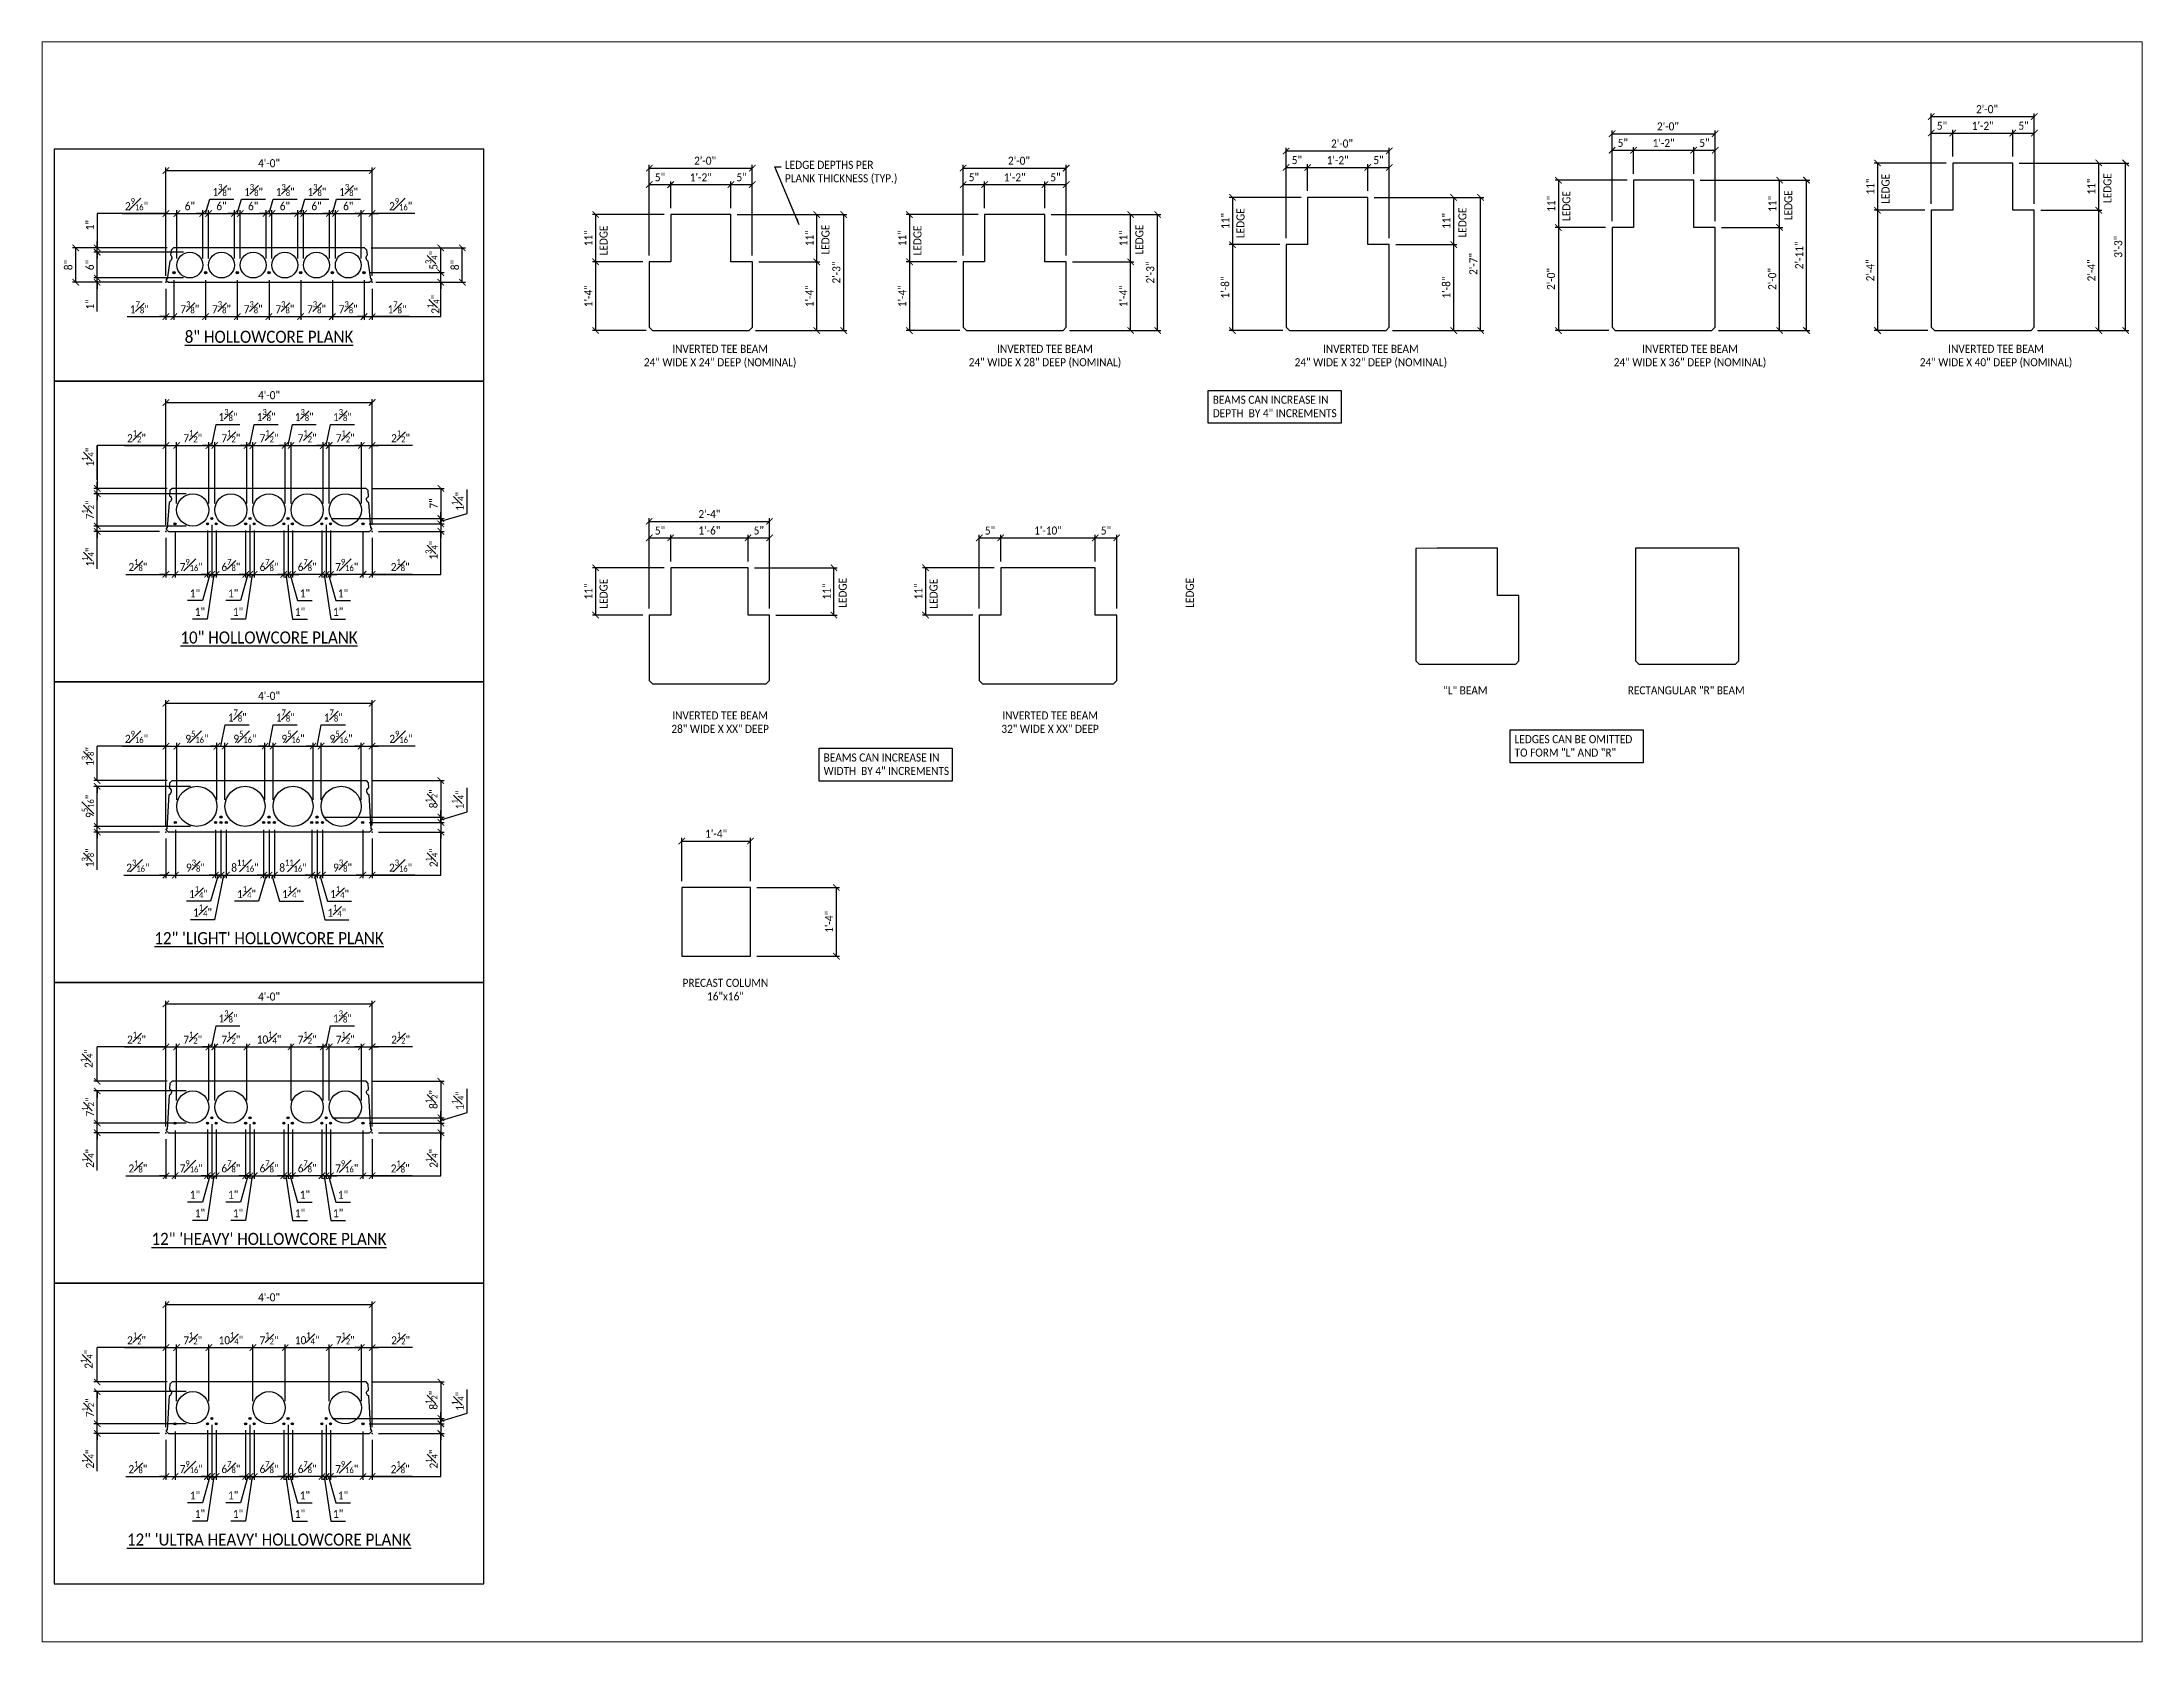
# Paper-space layout 'Layout1' of a CAD drawing. Header units: inches. Extents: x 1.05 to 9.45, y 0.8 to 7.2.
# The model-space entities are those that its viewports show. They can reach past a viewport. Long polylines and large blocks are cut down to what shows.
import ezdxf

# ---------------------------------------------------------------- set-up
doc = ezdxf.new("R2010")
doc.units = ezdxf.units.IN
doc.header["$LTSCALE"] = 0.5
doc.header["$MEASUREMENT"] = 0
for name, color, linetype in [('PC Beams', 1, 'Continuous'), ('PC PLK - 10 in CONT.', 30, 'Continuous'), ('PC PLK - 12H in CONT.', 150, 'Continuous'), ('PC PLK - 12L in CONT.', 151, 'Continuous'), ('PC PLK - 12UH in CONT.', 171, 'Continuous'), ('PC PLK - 8 in CONT.', 91, 'Continuous'), ('PC PLK - DIMENSION', 220, 'Continuous'), ('PC PLK - TAG', 3, 'Continuous')]:
    doc.layers.add(name, color=color, linetype=linetype)
doc.layers.add('PC PLK - STRAND', color=7, linetype='Continuous', plot=False)
doc.layers.add('SHT - NO PLOT LINE 2', color=110, linetype='Continuous', plot=False)
doc.layers.add('S-TEXT', color=4, linetype='Continuous', lineweight=25)
doc.layers.get('0').freeze()
doc.styles.add('CMC-NARROW', font='calibril.ttf', dxfattribs={"width": 0.9})
doc.dimstyles.new('CMC-NARROW', dxfattribs={"dimscale": 96, "dimtxt": 0.078125, "dimasz": 0.0625, "dimexe": 0.03125, "dimexo": 0.0625, "dimgap": 0.03125, "dimtad": 1, "dimdec": 4, "dimzin": 3, "dimdsep": 46, "dimlunit": 4, "dimtxsty": 'CMC-NARROW', "dimblk": 'ARCHTICK', "dimcen": 0, "dimclrd": 256, "dimclre": 256, "dimclrt": 256, "dimazin": 1, "dimtfac": 0.75, "dimtdec": 4, "dimtofl": 0, "dimtmove": 1, "dimatfit": 0, "dimfxl": 1, "dimtfillclr": 256, "dimfrac": 1, "dimtzin": 0, "dimlwd": -1, "dimlwe": -1, "dimarcsym": 0})

psp = doc.layouts.get("Layout1")

msp = doc.modelspace()

# ---------------------------------------------------------------- texts
at = {"layer": 'PC PLK - DIMENSION', "char_height": 1.875, "style": 'CMC-NARROW'}
for s, insert, attachment_point in [('LEDGE DEPTHS PER \\PPLANK THICKNESS (TYP.)', (-2915.8413, 3328.20474), 1), ('INVERTED TEE BEAM\\P24" WIDE X 24" DEEP (NOMINAL)', (-2930.92846, 3282.66944), 5), ('INVERTED TEE BEAM\\P24" WIDE X 28" DEEP (NOMINAL)', (-2855.30864, 3282.66944), 5), ('INVERTED TEE BEAM\\P24" WIDE X 32" DEEP (NOMINAL)', (-2779.44237, 3282.66944), 5), ('INVERTED TEE BEAM\\P24" WIDE X 36" DEEP (NOMINAL)', (-2705.1493, 3282.66944), 5), ('INVERTED TEE BEAM\\P24" WIDE X 40" DEEP (NOMINAL)', (-2633.90602, 3282.66944), 5), ('BEAMS CAN INCREASE IN \\PDEPTH  BY 4" INCREMENTS', (-2816.25213, 3273.51185), 1), (' "L" BEAM', (-2757.7234, 3204.92368), 5), (' RECTANGULAR "R" BEAM', (-2706.32868, 3204.92368), 5), ('INVERTED TEE BEAM\\P28" WIDE X XX" DEEP', (-2930.92846, 3197.51982), 5), ('INVERTED TEE BEAM\\P32" WIDE X XX" DEEP', (-2854.11217, 3197.51982), 5), ('LEDGES CAN BE OMITTED\\PTO FORM "L" AND "R"', (-2745.98654, 3194.50767), 1), ('BEAMS CAN INCREASE IN \\PWIDTH  BY 4" INCREMENTS', (-2906.83599, 3190.23396), 1), ('PRECAST COLUMN \\P16"x16"', (-2929.69347, 3135.2642), 5)]:
    msp.add_mtext(s, dxfattribs=dict(at, insert=insert, attachment_point=attachment_point))
at = {"layer": 'PC PLK - DIMENSION', "char_height": 1.875, "attachment_point": 5, "rotation": 90, "style": 'CMC-NARROW'}
for insert in [(-2659.62817, 3321.67208), (-2607.96705, 3321.84773), (-2733.92123, 3317.67208), (-2682.26012, 3317.84773), (-2809.78751, 3313.67208), (-2758.12639, 3313.84773), (-2958.05522, 3309.67208), (-2906.3941, 3309.84773), (-2884.98657, 3309.67208), (-2833.32545, 3309.84773), (-2958.05522, 3227.43132), (-2902.3941, 3227.60697), (-2881.23893, 3227.43132), (-2821.57782, 3227.60697)]:
    msp.add_mtext('LEDGE', dxfattribs=dict(at, insert=insert))
at = {"layer": 'PC PLK - TAG', "char_height": 2.8125, "attachment_point": 5, "style": 'CMC-NARROW'}
for s, insert in [('{\\L8" HOLLOWCORE PLANK}', (-3035.94242, 3287.22069)), ('{\\L10" HOLLOWCORE PLANK}', (-3035.94242, 3217.22069)), ('{\\L12" \'LIGHT\' HOLLOWCORE PLANK}', (-3035.94242, 3147.22069)), ('{\\L12" \'HEAVY\' HOLLOWCORE PLANK}', (-3035.94242, 3077.22069)), ('{\\L12" \'ULTRA HEAVY\' HOLLOWCORE PLANK}', (-3035.94242, 3007.22069))]:
    msp.add_mtext(s, dxfattribs=dict(at, insert=insert))

# ---------------------------------------------------------------- blocks, each defined once
blk = doc.blocks.new('CMC - 8in HOLLOWCORE PLAN USE')
at = {"layer": 'PC PLK - STRAND'}
h = blk.add_hatch(color=256, dxfattribs=at)
h.dxf.hatch_style = 1
h.paths.add_polyline_path([(-22.38, 2.25, 1), (-21.88, 2.25, 1)])
h = blk.add_hatch(color=256, dxfattribs=at)
h.dxf.hatch_style = 1
h.paths.add_polyline_path([(-15, 2.25, 1), (-14.5, 2.25, 1)])
h = blk.add_hatch(color=256, dxfattribs=at)
h.dxf.hatch_style = 1
h.paths.add_polyline_path([(-7.62, 2.25, 1), (-7.12, 2.25, 1)])
h = blk.add_hatch(color=256, dxfattribs=at)
h.dxf.hatch_style = 1
h.paths.add_polyline_path([(-0.25, 2.25, 1), (0.25, 2.25, 1)])
h = blk.add_hatch(color=256, dxfattribs=at)
h.dxf.hatch_style = 1
h.paths.add_polyline_path([(7.12, 2.25, 1), (7.62, 2.25, 1)])
h = blk.add_hatch(color=256, dxfattribs=at)
h.dxf.hatch_style = 1
h.paths.add_polyline_path([(14.5, 2.25, 1), (15, 2.25, 1)])
h = blk.add_hatch(color=256, dxfattribs=at)
h.dxf.hatch_style = 1
h.paths.add_polyline_path([(21.88, 2.25, 1), (22.38, 2.25, 1)])
at = {"layer": 'PC PLK - 8 in CONT.'}
blk.add_lwpolyline([(22.25, 8), (-22.25, 8), (-22.75, 7.5), (-22.91, 6.38, -0.500002), (-23.12, 4.89), (-23.7, 0.75), (-23.94, 0.75), (-23.91, 0.51), (-23.4, 0), (23.4, 0), (23.91, 0.51), (23.94, 0.75), (23.7, 0.75), (23.12, 4.89), (23.12, 4.89, -0.500003), (22.91, 6.38), (22.91, 6.38), (22.75, 7.5)], format="xyb", close=True, dxfattribs=at)
for centre in [(-18.44, 4), (-11.06, 4), (-3.69, 4), (3.69, 4), (11.06, 4), (18.44, 4)]:
    blk.add_circle(centre, 3, dxfattribs=at)
for p in [(-24, 0), (24, 0)]:
    blk.add_point(p, dxfattribs=at)
at = {"layer": 'PC PLK - STRAND'}
for centre in [(-22.12, 2.25), (-14.75, 2.25), (-7.38, 2.25), (0, 2.25), (7.38, 2.25), (14.75, 2.25), (22.12, 2.25)]:
    blk.add_circle(centre, 0.25, dxfattribs=at)
blk = doc.blocks.new('_ArchTick')
at = {"color": 0, "linetype": 'ByBlock', "const_width": 0.15}
blk.add_lwpolyline([(-0.5, -0.5), (0.5, 0.5)], dxfattribs=at)
blk = doc.blocks.new('*D91')
at = {"layer": 'Defpoints', "color": 0, "transparency": 16777216}
for p in [(-3059.94, 3299.93), (-3058.07, 3301.93), (-3058.07, 3291.93)]:
    blk.add_point(p, dxfattribs=at)
at = {"layer": 'PC PLK - DIMENSION', "transparency": 16777216}
for p, q in [((-3058.07, 3300.43), (-3058.07, 3291.18)), ((-3059.94, 3298.43), (-3059.94, 3291.18)), ((-3068.93, 3291.93), (-3059.94, 3291.93)), ((-3059.94, 3291.93), (-3061.44, 3291.93)), ((-3059.94, 3291.93), (-3058.07, 3291.93)), ((-3058.07, 3291.93), (-3056.57, 3291.93))]:
    blk.add_line(p, q, dxfattribs=at)
at = {"layer": 'PC PLK - DIMENSION', "transparency": 16777216, "xscale": 1.5, "yscale": 1.5, "zscale": 1.5}
blk.add_blockref('_ArchTick', (-3059.94, 3291.93), dxfattribs=at)
at = {"layer": 'PC PLK - DIMENSION', "transparency": 16777216, "xscale": 1.5, "yscale": 1.5, "zscale": 1.5, "rotation": 180}
blk.add_blockref('_ArchTick', (-3058.07, 3291.93), dxfattribs=at)
at = {"layer": 'PC PLK - DIMENSION', "transparency": 16777216, "insert": (-3066.13, 3294.1), "char_height": 1.875, "attachment_point": 5, "style": 'CMC-NARROW'}
blk.add_mtext('1{\\H0.75x;\\S7#8;}"', dxfattribs=at)
blk = doc.blocks.new('*D92')
at = {"layer": 'Defpoints', "color": 0, "transparency": 16777216}
for p in [(-3058.07, 3301.93), (-3050.69, 3301.93), (-3050.69, 3291.93)]:
    blk.add_point(p, dxfattribs=at)
at = {"layer": 'PC PLK - DIMENSION', "transparency": 16777216}
for p, q in [((-3058.07, 3300.43), (-3058.07, 3291.18)), ((-3050.69, 3300.43), (-3050.69, 3291.18)), ((-3058.07, 3291.93), (-3050.69, 3291.93))]:
    blk.add_line(p, q, dxfattribs=at)
at = {"layer": 'PC PLK - DIMENSION', "transparency": 16777216, "xscale": 1.5, "yscale": 1.5, "zscale": 1.5, "rotation": 180}
blk.add_blockref('_ArchTick', (-3058.07, 3291.93), dxfattribs=at)
at = {"layer": 'PC PLK - DIMENSION', "transparency": 16777216, "xscale": 1.5, "yscale": 1.5, "zscale": 1.5}
blk.add_blockref('_ArchTick', (-3050.69, 3291.93), dxfattribs=at)
at = {"layer": 'PC PLK - DIMENSION', "transparency": 16777216, "insert": (-3054.38, 3294.12), "char_height": 1.875, "attachment_point": 5, "style": 'CMC-NARROW'}
blk.add_mtext('7{\\H0.75x;\\S3#8;}"', dxfattribs=at)
blk = doc.blocks.new('*D93')
at = {"layer": 'Defpoints', "color": 0, "transparency": 16777216}
for p in [(-3050.69, 3301.93), (-3043.32, 3301.93), (-3043.32, 3291.93)]:
    blk.add_point(p, dxfattribs=at)
at = {"layer": 'PC PLK - DIMENSION', "transparency": 16777216}
for p, q in [((-3050.69, 3300.43), (-3050.69, 3291.18)), ((-3043.32, 3300.43), (-3043.32, 3291.18)), ((-3050.69, 3291.93), (-3043.32, 3291.93))]:
    blk.add_line(p, q, dxfattribs=at)
at = {"layer": 'PC PLK - DIMENSION', "transparency": 16777216, "xscale": 1.5, "yscale": 1.5, "zscale": 1.5, "rotation": 180}
blk.add_blockref('_ArchTick', (-3050.69, 3291.93), dxfattribs=at)
at = {"layer": 'PC PLK - DIMENSION', "transparency": 16777216, "xscale": 1.5, "yscale": 1.5, "zscale": 1.5}
blk.add_blockref('_ArchTick', (-3043.32, 3291.93), dxfattribs=at)
at = {"layer": 'PC PLK - DIMENSION', "transparency": 16777216, "insert": (-3047, 3294.12), "char_height": 1.875, "attachment_point": 5, "style": 'CMC-NARROW'}
blk.add_mtext('7{\\H0.75x;\\S3#8;}"', dxfattribs=at)
blk = doc.blocks.new('*D94')
at = {"layer": 'Defpoints', "color": 0, "transparency": 16777216}
for p in [(-3043.32, 3301.93), (-3035.94, 3301.93), (-3035.94, 3291.93)]:
    blk.add_point(p, dxfattribs=at)
at = {"layer": 'PC PLK - DIMENSION', "transparency": 16777216}
for p, q in [((-3043.32, 3300.43), (-3043.32, 3291.18)), ((-3035.94, 3300.43), (-3035.94, 3291.18)), ((-3043.32, 3291.93), (-3035.94, 3291.93))]:
    blk.add_line(p, q, dxfattribs=at)
at = {"layer": 'PC PLK - DIMENSION', "transparency": 16777216, "xscale": 1.5, "yscale": 1.5, "zscale": 1.5, "rotation": 180}
blk.add_blockref('_ArchTick', (-3043.32, 3291.93), dxfattribs=at)
at = {"layer": 'PC PLK - DIMENSION', "transparency": 16777216, "xscale": 1.5, "yscale": 1.5, "zscale": 1.5}
blk.add_blockref('_ArchTick', (-3035.94, 3291.93), dxfattribs=at)
at = {"layer": 'PC PLK - DIMENSION', "transparency": 16777216, "insert": (-3039.63, 3294.12), "char_height": 1.875, "attachment_point": 5, "style": 'CMC-NARROW'}
blk.add_mtext('7{\\H0.75x;\\S3#8;}"', dxfattribs=at)
blk = doc.blocks.new('*D95')
at = {"layer": 'Defpoints', "color": 0, "transparency": 16777216}
for p in [(-3035.94, 3301.93), (-3028.57, 3301.93), (-3028.57, 3291.93)]:
    blk.add_point(p, dxfattribs=at)
at = {"layer": 'PC PLK - DIMENSION', "transparency": 16777216}
for p, q in [((-3035.94, 3300.43), (-3035.94, 3291.18)), ((-3028.57, 3300.43), (-3028.57, 3291.18)), ((-3035.94, 3291.93), (-3028.57, 3291.93))]:
    blk.add_line(p, q, dxfattribs=at)
at = {"layer": 'PC PLK - DIMENSION', "transparency": 16777216, "xscale": 1.5, "yscale": 1.5, "zscale": 1.5, "rotation": 180}
blk.add_blockref('_ArchTick', (-3035.94, 3291.93), dxfattribs=at)
at = {"layer": 'PC PLK - DIMENSION', "transparency": 16777216, "xscale": 1.5, "yscale": 1.5, "zscale": 1.5}
blk.add_blockref('_ArchTick', (-3028.57, 3291.93), dxfattribs=at)
at = {"layer": 'PC PLK - DIMENSION', "transparency": 16777216, "insert": (-3032.25, 3294.12), "char_height": 1.875, "attachment_point": 5, "style": 'CMC-NARROW'}
blk.add_mtext('7{\\H0.75x;\\S3#8;}"', dxfattribs=at)
blk = doc.blocks.new('*D96')
at = {"layer": 'Defpoints', "color": 0, "transparency": 16777216}
for p in [(-3028.57, 3301.93), (-3021.19, 3301.93), (-3021.19, 3291.93)]:
    blk.add_point(p, dxfattribs=at)
at = {"layer": 'PC PLK - DIMENSION', "transparency": 16777216}
for p, q in [((-3028.57, 3300.43), (-3028.57, 3291.18)), ((-3021.19, 3300.43), (-3021.19, 3291.18)), ((-3028.57, 3291.93), (-3021.19, 3291.93))]:
    blk.add_line(p, q, dxfattribs=at)
at = {"layer": 'PC PLK - DIMENSION', "transparency": 16777216, "xscale": 1.5, "yscale": 1.5, "zscale": 1.5, "rotation": 180}
blk.add_blockref('_ArchTick', (-3028.57, 3291.93), dxfattribs=at)
at = {"layer": 'PC PLK - DIMENSION', "transparency": 16777216, "xscale": 1.5, "yscale": 1.5, "zscale": 1.5}
blk.add_blockref('_ArchTick', (-3021.19, 3291.93), dxfattribs=at)
at = {"layer": 'PC PLK - DIMENSION', "transparency": 16777216, "insert": (-3024.88, 3294.12), "char_height": 1.875, "attachment_point": 5, "style": 'CMC-NARROW'}
blk.add_mtext('7{\\H0.75x;\\S3#8;}"', dxfattribs=at)
blk = doc.blocks.new('*D97')
at = {"layer": 'Defpoints', "color": 0, "transparency": 16777216}
for p in [(-3021.19, 3301.93), (-3013.82, 3301.93), (-3013.82, 3291.93)]:
    blk.add_point(p, dxfattribs=at)
at = {"layer": 'PC PLK - DIMENSION', "transparency": 16777216}
for p, q in [((-3021.19, 3300.43), (-3021.19, 3291.18)), ((-3013.82, 3300.43), (-3013.82, 3291.18)), ((-3021.19, 3291.93), (-3013.82, 3291.93))]:
    blk.add_line(p, q, dxfattribs=at)
at = {"layer": 'PC PLK - DIMENSION', "transparency": 16777216, "xscale": 1.5, "yscale": 1.5, "zscale": 1.5, "rotation": 180}
blk.add_blockref('_ArchTick', (-3021.19, 3291.93), dxfattribs=at)
at = {"layer": 'PC PLK - DIMENSION', "transparency": 16777216, "xscale": 1.5, "yscale": 1.5, "zscale": 1.5}
blk.add_blockref('_ArchTick', (-3013.82, 3291.93), dxfattribs=at)
at = {"layer": 'PC PLK - DIMENSION', "transparency": 16777216, "insert": (-3017.5, 3294.12), "char_height": 1.875, "attachment_point": 5, "style": 'CMC-NARROW'}
blk.add_mtext('7{\\H0.75x;\\S3#8;}"', dxfattribs=at)
blk = doc.blocks.new('*D98')
at = {"layer": 'Defpoints', "color": 0, "transparency": 16777216}
for p in [(-3013.82, 3301.93), (-3011.94, 3299.93), (-3011.94, 3291.93)]:
    blk.add_point(p, dxfattribs=at)
at = {"layer": 'PC PLK - DIMENSION', "transparency": 16777216}
for p, q in [((-3013.82, 3300.43), (-3013.82, 3291.18)), ((-3011.94, 3298.43), (-3011.94, 3291.18)), ((-3013.82, 3291.93), (-3015.32, 3291.93)), ((-3013.82, 3291.93), (-3011.94, 3291.93)), ((-3011.94, 3291.93), (-3010.44, 3291.93)), ((-3003.34, 3291.93), (-3011.94, 3291.93))]:
    blk.add_line(p, q, dxfattribs=at)
at = {"layer": 'PC PLK - DIMENSION', "transparency": 16777216, "xscale": 1.5, "yscale": 1.5, "zscale": 1.5}
blk.add_blockref('_ArchTick', (-3013.82, 3291.93), dxfattribs=at)
at = {"layer": 'PC PLK - DIMENSION', "transparency": 16777216, "xscale": 1.5, "yscale": 1.5, "zscale": 1.5, "rotation": 180}
blk.add_blockref('_ArchTick', (-3011.94, 3291.93), dxfattribs=at)
at = {"layer": 'PC PLK - DIMENSION', "transparency": 16777216, "insert": (-3006.14, 3294.1), "char_height": 1.875, "attachment_point": 5, "style": 'CMC-NARROW'}
blk.add_mtext('1{\\H0.75x;\\S7#8;}"', dxfattribs=at)
blk = doc.blocks.new('*D99')
at = {"layer": 'Defpoints', "color": 0, "transparency": 16777216}
for p in [(-3011.94, 3325.93), (-3059.94, 3299.93), (-3011.94, 3299.93)]:
    blk.add_point(p, dxfattribs=at)
at = {"layer": 'PC PLK - DIMENSION', "transparency": 16777216}
for p, q in [((-3059.94, 3301.43), (-3059.94, 3326.68)), ((-3059.94, 3325.93), (-3011.94, 3325.93)), ((-3011.94, 3301.43), (-3011.94, 3326.68))]:
    blk.add_line(p, q, dxfattribs=at)
at = {"layer": 'PC PLK - DIMENSION', "transparency": 16777216, "xscale": 1.5, "yscale": 1.5, "zscale": 1.5, "rotation": 180}
blk.add_blockref('_ArchTick', (-3059.94, 3325.93), dxfattribs=at)
at = {"layer": 'PC PLK - DIMENSION', "transparency": 16777216, "xscale": 1.5, "yscale": 1.5, "zscale": 1.5}
blk.add_blockref('_ArchTick', (-3011.94, 3325.93), dxfattribs=at)
at = {"layer": 'PC PLK - DIMENSION', "transparency": 16777216, "insert": (-3035.94, 3327.63), "char_height": 1.875, "attachment_point": 5, "style": 'CMC-NARROW'}
blk.add_mtext('4\'-0"', dxfattribs=at)
blk = doc.blocks.new('*D100')
at = {"layer": 'Defpoints', "color": 0, "transparency": 16777216}
for p in [(-3057.38, 3315.93), (-3059.94, 3299.93), (-3057.38, 3303.93)]:
    blk.add_point(p, dxfattribs=at)
at = {"layer": 'PC PLK - DIMENSION', "transparency": 16777216}
for p, q in [((-3070.09, 3315.93), (-3059.94, 3315.93)), ((-3059.94, 3315.93), (-3061.44, 3315.93)), ((-3059.94, 3301.43), (-3059.94, 3316.68)), ((-3059.94, 3315.93), (-3057.38, 3315.93)), ((-3057.38, 3305.43), (-3057.38, 3316.68)), ((-3057.38, 3315.93), (-3055.88, 3315.93))]:
    blk.add_line(p, q, dxfattribs=at)
at = {"layer": 'PC PLK - DIMENSION', "transparency": 16777216, "xscale": 1.5, "yscale": 1.5, "zscale": 1.5}
blk.add_blockref('_ArchTick', (-3059.94, 3315.93), dxfattribs=at)
at = {"layer": 'PC PLK - DIMENSION', "transparency": 16777216, "xscale": 1.5, "yscale": 1.5, "zscale": 1.5, "rotation": 180}
blk.add_blockref('_ArchTick', (-3057.38, 3315.93), dxfattribs=at)
at = {"layer": 'PC PLK - DIMENSION', "transparency": 16777216, "insert": (-3066.79, 3318.11), "char_height": 1.875, "attachment_point": 5, "style": 'CMC-NARROW'}
blk.add_mtext('2{\\H0.75x;\\S9#16;}"', dxfattribs=at)
blk = doc.blocks.new('*D101')
at = {"layer": 'Defpoints', "color": 0, "transparency": 16777216}
for p in [(-3051.38, 3315.93), (-3057.38, 3303.93), (-3051.38, 3303.93)]:
    blk.add_point(p, dxfattribs=at)
at = {"layer": 'PC PLK - DIMENSION', "transparency": 16777216}
for p, q in [((-3057.38, 3305.43), (-3057.38, 3316.68)), ((-3057.38, 3315.93), (-3051.38, 3315.93)), ((-3051.38, 3305.43), (-3051.38, 3316.68))]:
    blk.add_line(p, q, dxfattribs=at)
at = {"layer": 'PC PLK - DIMENSION', "transparency": 16777216, "xscale": 1.5, "yscale": 1.5, "zscale": 1.5, "rotation": 180}
blk.add_blockref('_ArchTick', (-3057.38, 3315.93), dxfattribs=at)
at = {"layer": 'PC PLK - DIMENSION', "transparency": 16777216, "xscale": 1.5, "yscale": 1.5, "zscale": 1.5}
blk.add_blockref('_ArchTick', (-3051.38, 3315.93), dxfattribs=at)
at = {"layer": 'PC PLK - DIMENSION', "transparency": 16777216, "insert": (-3054.38, 3317.63), "char_height": 1.875, "attachment_point": 5, "style": 'CMC-NARROW'}
blk.add_mtext('6"', dxfattribs=at)
blk = doc.blocks.new('*D102')
at = {"layer": 'Defpoints', "color": 0, "transparency": 16777216}
for p in [(-3050, 3315.93), (-3051.38, 3303.93), (-3050, 3303.93)]:
    blk.add_point(p, dxfattribs=at)
at = {"layer": 'PC PLK - DIMENSION', "transparency": 16777216}
for p, q in [((-3051.38, 3315.93), (-3052.88, 3315.93)), ((-3051.38, 3305.43), (-3051.38, 3316.68)), ((-3051.38, 3315.93), (-3050, 3315.93)), ((-3050.69, 3315.93), (-3049.7, 3319.24)), ((-3050, 3305.43), (-3050, 3316.68)), ((-3050, 3315.93), (-3048.5, 3315.93)), ((-3049.7, 3319.24), (-3044.15, 3319.24))]:
    blk.add_line(p, q, dxfattribs=at)
at = {"layer": 'PC PLK - DIMENSION', "transparency": 16777216, "xscale": 1.5, "yscale": 1.5, "zscale": 1.5}
blk.add_blockref('_ArchTick', (-3051.38, 3315.93), dxfattribs=at)
at = {"layer": 'PC PLK - DIMENSION', "transparency": 16777216, "xscale": 1.5, "yscale": 1.5, "zscale": 1.5, "rotation": 180}
blk.add_blockref('_ArchTick', (-3050, 3315.93), dxfattribs=at)
at = {"layer": 'PC PLK - DIMENSION', "transparency": 16777216, "insert": (-3046.92, 3321.42), "char_height": 1.875, "attachment_point": 5, "style": 'CMC-NARROW'}
blk.add_mtext('1{\\H0.75x;\\S3#8;}"', dxfattribs=at)
blk = doc.blocks.new('*D103')
at = {"layer": 'Defpoints', "color": 0, "transparency": 16777216}
for p in [(-3044, 3315.93), (-3050, 3303.93), (-3044, 3303.93)]:
    blk.add_point(p, dxfattribs=at)
at = {"layer": 'PC PLK - DIMENSION', "transparency": 16777216}
for p, q in [((-3050, 3305.43), (-3050, 3316.68)), ((-3050, 3315.93), (-3044, 3315.93)), ((-3044, 3305.43), (-3044, 3316.68))]:
    blk.add_line(p, q, dxfattribs=at)
at = {"layer": 'PC PLK - DIMENSION', "transparency": 16777216, "xscale": 1.5, "yscale": 1.5, "zscale": 1.5, "rotation": 180}
blk.add_blockref('_ArchTick', (-3050, 3315.93), dxfattribs=at)
at = {"layer": 'PC PLK - DIMENSION', "transparency": 16777216, "xscale": 1.5, "yscale": 1.5, "zscale": 1.5}
blk.add_blockref('_ArchTick', (-3044, 3315.93), dxfattribs=at)
at = {"layer": 'PC PLK - DIMENSION', "transparency": 16777216, "insert": (-3047, 3317.63), "char_height": 1.875, "attachment_point": 5, "style": 'CMC-NARROW'}
blk.add_mtext('6"', dxfattribs=at)
blk = doc.blocks.new('*D104')
at = {"layer": 'Defpoints', "color": 0, "transparency": 16777216}
for p in [(-3042.63, 3315.93), (-3044, 3303.93), (-3042.63, 3303.93)]:
    blk.add_point(p, dxfattribs=at)
at = {"layer": 'PC PLK - DIMENSION', "transparency": 16777216}
for p, q in [((-3044, 3315.93), (-3045.5, 3315.93)), ((-3044, 3305.43), (-3044, 3316.68)), ((-3044, 3315.93), (-3042.63, 3315.93)), ((-3043.32, 3315.93), (-3042.32, 3319.24)), ((-3042.63, 3305.43), (-3042.63, 3316.68)), ((-3042.63, 3315.93), (-3041.13, 3315.93)), ((-3042.32, 3319.24), (-3036.77, 3319.24))]:
    blk.add_line(p, q, dxfattribs=at)
at = {"layer": 'PC PLK - DIMENSION', "transparency": 16777216, "xscale": 1.5, "yscale": 1.5, "zscale": 1.5}
blk.add_blockref('_ArchTick', (-3044, 3315.93), dxfattribs=at)
at = {"layer": 'PC PLK - DIMENSION', "transparency": 16777216, "xscale": 1.5, "yscale": 1.5, "zscale": 1.5, "rotation": 180}
blk.add_blockref('_ArchTick', (-3042.63, 3315.93), dxfattribs=at)
at = {"layer": 'PC PLK - DIMENSION', "transparency": 16777216, "insert": (-3039.55, 3321.42), "char_height": 1.875, "attachment_point": 5, "style": 'CMC-NARROW'}
blk.add_mtext('1{\\H0.75x;\\S3#8;}"', dxfattribs=at)
blk = doc.blocks.new('*D105')
at = {"layer": 'Defpoints', "color": 0, "transparency": 16777216}
for p in [(-3036.63, 3315.93), (-3042.63, 3303.93), (-3036.63, 3303.93)]:
    blk.add_point(p, dxfattribs=at)
at = {"layer": 'PC PLK - DIMENSION', "transparency": 16777216}
for p, q in [((-3042.63, 3305.43), (-3042.63, 3316.68)), ((-3042.63, 3315.93), (-3036.63, 3315.93)), ((-3036.63, 3305.43), (-3036.63, 3316.68))]:
    blk.add_line(p, q, dxfattribs=at)
at = {"layer": 'PC PLK - DIMENSION', "transparency": 16777216, "xscale": 1.5, "yscale": 1.5, "zscale": 1.5, "rotation": 180}
blk.add_blockref('_ArchTick', (-3042.63, 3315.93), dxfattribs=at)
at = {"layer": 'PC PLK - DIMENSION', "transparency": 16777216, "xscale": 1.5, "yscale": 1.5, "zscale": 1.5}
blk.add_blockref('_ArchTick', (-3036.63, 3315.93), dxfattribs=at)
at = {"layer": 'PC PLK - DIMENSION', "transparency": 16777216, "insert": (-3039.63, 3317.63), "char_height": 1.875, "attachment_point": 5, "style": 'CMC-NARROW'}
blk.add_mtext('6"', dxfattribs=at)
blk = doc.blocks.new('*D106')
at = {"layer": 'Defpoints', "color": 0, "transparency": 16777216}
for p in [(-3035.25, 3315.93), (-3036.63, 3303.93), (-3035.25, 3303.93)]:
    blk.add_point(p, dxfattribs=at)
at = {"layer": 'PC PLK - DIMENSION', "transparency": 16777216}
for p, q in [((-3036.63, 3315.93), (-3038.13, 3315.93)), ((-3036.63, 3305.43), (-3036.63, 3316.68)), ((-3036.63, 3315.93), (-3035.25, 3315.93)), ((-3035.94, 3315.93), (-3034.95, 3319.24)), ((-3035.25, 3305.43), (-3035.25, 3316.68)), ((-3035.25, 3315.93), (-3033.75, 3315.93)), ((-3034.95, 3319.24), (-3029.4, 3319.24))]:
    blk.add_line(p, q, dxfattribs=at)
at = {"layer": 'PC PLK - DIMENSION', "transparency": 16777216, "xscale": 1.5, "yscale": 1.5, "zscale": 1.5}
blk.add_blockref('_ArchTick', (-3036.63, 3315.93), dxfattribs=at)
at = {"layer": 'PC PLK - DIMENSION', "transparency": 16777216, "xscale": 1.5, "yscale": 1.5, "zscale": 1.5, "rotation": 180}
blk.add_blockref('_ArchTick', (-3035.25, 3315.93), dxfattribs=at)
at = {"layer": 'PC PLK - DIMENSION', "transparency": 16777216, "insert": (-3032.17, 3321.42), "char_height": 1.875, "attachment_point": 5, "style": 'CMC-NARROW'}
blk.add_mtext('1{\\H0.75x;\\S3#8;}"', dxfattribs=at)
blk = doc.blocks.new('*D107')
at = {"layer": 'Defpoints', "color": 0, "transparency": 16777216}
for p in [(-3029.25, 3315.93), (-3035.25, 3303.93), (-3029.25, 3303.93)]:
    blk.add_point(p, dxfattribs=at)
at = {"layer": 'PC PLK - DIMENSION', "transparency": 16777216}
for p, q in [((-3035.25, 3305.43), (-3035.25, 3316.68)), ((-3035.25, 3315.93), (-3029.25, 3315.93)), ((-3029.25, 3305.43), (-3029.25, 3316.68))]:
    blk.add_line(p, q, dxfattribs=at)
at = {"layer": 'PC PLK - DIMENSION', "transparency": 16777216, "xscale": 1.5, "yscale": 1.5, "zscale": 1.5, "rotation": 180}
blk.add_blockref('_ArchTick', (-3035.25, 3315.93), dxfattribs=at)
at = {"layer": 'PC PLK - DIMENSION', "transparency": 16777216, "xscale": 1.5, "yscale": 1.5, "zscale": 1.5}
blk.add_blockref('_ArchTick', (-3029.25, 3315.93), dxfattribs=at)
at = {"layer": 'PC PLK - DIMENSION', "transparency": 16777216, "insert": (-3032.25, 3317.63), "char_height": 1.875, "attachment_point": 5, "style": 'CMC-NARROW'}
blk.add_mtext('6"', dxfattribs=at)
blk = doc.blocks.new('*D108')
at = {"layer": 'Defpoints', "color": 0, "transparency": 16777216}
for p in [(-3027.88, 3315.93), (-3029.25, 3303.93), (-3027.88, 3303.93)]:
    blk.add_point(p, dxfattribs=at)
at = {"layer": 'PC PLK - DIMENSION', "transparency": 16777216}
for p, q in [((-3029.25, 3315.93), (-3030.75, 3315.93)), ((-3029.25, 3305.43), (-3029.25, 3316.68)), ((-3029.25, 3315.93), (-3027.88, 3315.93)), ((-3028.57, 3315.93), (-3027.57, 3319.24)), ((-3027.88, 3305.43), (-3027.88, 3316.68)), ((-3027.88, 3315.93), (-3026.38, 3315.93)), ((-3027.57, 3319.24), (-3022.02, 3319.24))]:
    blk.add_line(p, q, dxfattribs=at)
at = {"layer": 'PC PLK - DIMENSION', "transparency": 16777216, "xscale": 1.5, "yscale": 1.5, "zscale": 1.5}
blk.add_blockref('_ArchTick', (-3029.25, 3315.93), dxfattribs=at)
at = {"layer": 'PC PLK - DIMENSION', "transparency": 16777216, "xscale": 1.5, "yscale": 1.5, "zscale": 1.5, "rotation": 180}
blk.add_blockref('_ArchTick', (-3027.88, 3315.93), dxfattribs=at)
at = {"layer": 'PC PLK - DIMENSION', "transparency": 16777216, "insert": (-3024.8, 3321.42), "char_height": 1.875, "attachment_point": 5, "style": 'CMC-NARROW'}
blk.add_mtext('1{\\H0.75x;\\S3#8;}"', dxfattribs=at)
blk = doc.blocks.new('*D109')
at = {"layer": 'Defpoints', "color": 0, "transparency": 16777216}
for p in [(-3021.88, 3315.93), (-3027.88, 3303.93), (-3021.88, 3303.93)]:
    blk.add_point(p, dxfattribs=at)
at = {"layer": 'PC PLK - DIMENSION', "transparency": 16777216}
for p, q in [((-3027.88, 3305.43), (-3027.88, 3316.68)), ((-3027.88, 3315.93), (-3021.88, 3315.93)), ((-3021.88, 3305.43), (-3021.88, 3316.68))]:
    blk.add_line(p, q, dxfattribs=at)
at = {"layer": 'PC PLK - DIMENSION', "transparency": 16777216, "xscale": 1.5, "yscale": 1.5, "zscale": 1.5, "rotation": 180}
blk.add_blockref('_ArchTick', (-3027.88, 3315.93), dxfattribs=at)
at = {"layer": 'PC PLK - DIMENSION', "transparency": 16777216, "xscale": 1.5, "yscale": 1.5, "zscale": 1.5}
blk.add_blockref('_ArchTick', (-3021.88, 3315.93), dxfattribs=at)
at = {"layer": 'PC PLK - DIMENSION', "transparency": 16777216, "insert": (-3024.88, 3317.63), "char_height": 1.875, "attachment_point": 5, "style": 'CMC-NARROW'}
blk.add_mtext('6"', dxfattribs=at)
blk = doc.blocks.new('*D110')
at = {"layer": 'Defpoints', "color": 0, "transparency": 16777216}
for p in [(-3020.5, 3315.93), (-3021.88, 3303.93), (-3020.5, 3303.93)]:
    blk.add_point(p, dxfattribs=at)
at = {"layer": 'PC PLK - DIMENSION', "transparency": 16777216}
for p, q in [((-3021.88, 3315.93), (-3023.38, 3315.93)), ((-3021.88, 3305.43), (-3021.88, 3316.68)), ((-3021.88, 3315.93), (-3020.5, 3315.93)), ((-3021.19, 3315.93), (-3020.2, 3319.24)), ((-3020.5, 3305.43), (-3020.5, 3316.68)), ((-3020.5, 3315.93), (-3019, 3315.93)), ((-3020.2, 3319.24), (-3014.65, 3319.24))]:
    blk.add_line(p, q, dxfattribs=at)
at = {"layer": 'PC PLK - DIMENSION', "transparency": 16777216, "xscale": 1.5, "yscale": 1.5, "zscale": 1.5}
blk.add_blockref('_ArchTick', (-3021.88, 3315.93), dxfattribs=at)
at = {"layer": 'PC PLK - DIMENSION', "transparency": 16777216, "xscale": 1.5, "yscale": 1.5, "zscale": 1.5, "rotation": 180}
blk.add_blockref('_ArchTick', (-3020.5, 3315.93), dxfattribs=at)
at = {"layer": 'PC PLK - DIMENSION', "transparency": 16777216, "insert": (-3017.42, 3321.42), "char_height": 1.875, "attachment_point": 5, "style": 'CMC-NARROW'}
blk.add_mtext('1{\\H0.75x;\\S3#8;}"', dxfattribs=at)
blk = doc.blocks.new('*D111')
at = {"layer": 'Defpoints', "color": 0, "transparency": 16777216}
for p in [(-3014.5, 3315.93), (-3020.5, 3303.93), (-3014.5, 3303.93)]:
    blk.add_point(p, dxfattribs=at)
at = {"layer": 'PC PLK - DIMENSION', "transparency": 16777216}
for p, q in [((-3020.5, 3305.43), (-3020.5, 3316.68)), ((-3020.5, 3315.93), (-3014.5, 3315.93)), ((-3014.5, 3305.43), (-3014.5, 3316.68))]:
    blk.add_line(p, q, dxfattribs=at)
at = {"layer": 'PC PLK - DIMENSION', "transparency": 16777216, "xscale": 1.5, "yscale": 1.5, "zscale": 1.5, "rotation": 180}
blk.add_blockref('_ArchTick', (-3020.5, 3315.93), dxfattribs=at)
at = {"layer": 'PC PLK - DIMENSION', "transparency": 16777216, "xscale": 1.5, "yscale": 1.5, "zscale": 1.5}
blk.add_blockref('_ArchTick', (-3014.5, 3315.93), dxfattribs=at)
at = {"layer": 'PC PLK - DIMENSION', "transparency": 16777216, "insert": (-3017.5, 3317.63), "char_height": 1.875, "attachment_point": 5, "style": 'CMC-NARROW'}
blk.add_mtext('6"', dxfattribs=at)
blk = doc.blocks.new('*D112')
at = {"layer": 'Defpoints', "color": 0, "transparency": 16777216}
for p in [(-3011.94, 3315.93), (-3014.5, 3303.93), (-3011.94, 3299.93)]:
    blk.add_point(p, dxfattribs=at)
at = {"layer": 'PC PLK - DIMENSION', "transparency": 16777216}
for p, q in [((-3014.5, 3315.93), (-3016, 3315.93)), ((-3014.5, 3305.43), (-3014.5, 3316.68)), ((-3014.5, 3315.93), (-3011.94, 3315.93)), ((-3011.94, 3301.43), (-3011.94, 3316.68)), ((-3011.94, 3315.93), (-3010.44, 3315.93)), ((-3001.99, 3315.93), (-3011.94, 3315.93))]:
    blk.add_line(p, q, dxfattribs=at)
at = {"layer": 'PC PLK - DIMENSION', "transparency": 16777216, "xscale": 1.5, "yscale": 1.5, "zscale": 1.5}
blk.add_blockref('_ArchTick', (-3014.5, 3315.93), dxfattribs=at)
at = {"layer": 'PC PLK - DIMENSION', "transparency": 16777216, "xscale": 1.5, "yscale": 1.5, "zscale": 1.5, "rotation": 180}
blk.add_blockref('_ArchTick', (-3011.94, 3315.93), dxfattribs=at)
at = {"layer": 'PC PLK - DIMENSION', "transparency": 16777216, "insert": (-3005.29, 3318.11), "char_height": 1.875, "attachment_point": 5, "style": 'CMC-NARROW'}
blk.add_mtext('2{\\H0.75x;\\S9#16;}"', dxfattribs=at)
blk = doc.blocks.new('*D113')
at = {"layer": 'Defpoints', "color": 0, "transparency": 16777216}
for p in [(-3080.94, 3307.93), (-3058.19, 3307.93), (-3059.34, 3299.93)]:
    blk.add_point(p, dxfattribs=at)
at = {"layer": 'PC PLK - DIMENSION', "transparency": 16777216}
for p, q in [((-3059.69, 3307.93), (-3081.69, 3307.93)), ((-3080.94, 3299.93), (-3080.94, 3307.93)), ((-3060.84, 3299.93), (-3081.69, 3299.93))]:
    blk.add_line(p, q, dxfattribs=at)
at = {"layer": 'PC PLK - DIMENSION', "transparency": 16777216, "xscale": 1.5, "yscale": 1.5, "zscale": 1.5}
for p, rotation in [((-3080.94, 3307.93), 90), ((-3080.94, 3299.93), 270)]:
    blk.add_blockref('_ArchTick', p, dxfattribs=dict(at, rotation=rotation))
at = {"layer": 'PC PLK - DIMENSION', "transparency": 16777216, "insert": (-3082.65, 3303.93), "char_height": 1.875, "attachment_point": 5, "rotation": 90, "style": 'CMC-NARROW'}
blk.add_mtext('8"', dxfattribs=at)
blk = doc.blocks.new('*D114')
at = {"layer": 'Defpoints', "color": 0, "transparency": 16777216}
for p in [(-3075.94, 3300.93), (-3059.94, 3299.93), (-3054.38, 3300.93)]:
    blk.add_point(p, dxfattribs=at)
at = {"layer": 'PC PLK - DIMENSION', "transparency": 16777216}
for p, q in [((-3055.88, 3300.93), (-3076.69, 3300.93)), ((-3061.44, 3299.93), (-3076.69, 3299.93)), ((-3075.94, 3300.93), (-3075.94, 3302.43)), ((-3075.94, 3299.93), (-3075.94, 3300.93)), ((-3075.94, 3299.93), (-3075.94, 3298.43)), ((-3075.94, 3293.09), (-3075.94, 3299.93))]:
    blk.add_line(p, q, dxfattribs=at)
at = {"layer": 'PC PLK - DIMENSION', "transparency": 16777216, "xscale": 1.5, "yscale": 1.5, "zscale": 1.5}
for p, rotation in [((-3075.94, 3300.93), 270), ((-3075.94, 3299.93), 90)]:
    blk.add_blockref('_ArchTick', p, dxfattribs=dict(at, rotation=rotation))
at = {"layer": 'PC PLK - DIMENSION', "transparency": 16777216, "insert": (-3077.63, 3294.8), "char_height": 1.875, "attachment_point": 5, "rotation": 90, "style": 'CMC-NARROW'}
blk.add_mtext('1"', dxfattribs=at)
blk = doc.blocks.new('*D115')
at = {"layer": 'Defpoints', "color": 0, "transparency": 16777216}
for p in [(-3075.94, 3306.93), (-3054.38, 3306.93), (-3054.38, 3300.93)]:
    blk.add_point(p, dxfattribs=at)
at = {"layer": 'PC PLK - DIMENSION', "transparency": 16777216}
for p, q in [((-3055.88, 3306.93), (-3076.69, 3306.93)), ((-3075.94, 3300.93), (-3075.94, 3306.93)), ((-3055.88, 3300.93), (-3076.69, 3300.93))]:
    blk.add_line(p, q, dxfattribs=at)
at = {"layer": 'PC PLK - DIMENSION', "transparency": 16777216, "xscale": 1.5, "yscale": 1.5, "zscale": 1.5}
for p, rotation in [((-3075.94, 3306.93), 90), ((-3075.94, 3300.93), 270)]:
    blk.add_blockref('_ArchTick', p, dxfattribs=dict(at, rotation=rotation))
at = {"layer": 'PC PLK - DIMENSION', "transparency": 16777216, "insert": (-3077.65, 3303.93), "char_height": 1.875, "attachment_point": 5, "rotation": 90, "style": 'CMC-NARROW'}
blk.add_mtext('6"', dxfattribs=at)
blk = doc.blocks.new('*D116')
at = {"layer": 'Defpoints', "color": 0, "transparency": 16777216}
for p in [(-3075.94, 3307.93), (-3058.19, 3307.93), (-3054.38, 3306.93)]:
    blk.add_point(p, dxfattribs=at)
at = {"layer": 'PC PLK - DIMENSION', "transparency": 16777216}
for p, q in [((-3075.94, 3314.92), (-3075.94, 3307.93)), ((-3059.69, 3307.93), (-3076.69, 3307.93)), ((-3055.88, 3306.93), (-3076.69, 3306.93)), ((-3075.94, 3307.93), (-3075.94, 3309.43)), ((-3075.94, 3306.93), (-3075.94, 3307.93)), ((-3075.94, 3306.93), (-3075.94, 3305.43))]:
    blk.add_line(p, q, dxfattribs=at)
at = {"layer": 'PC PLK - DIMENSION', "transparency": 16777216, "xscale": 1.5, "yscale": 1.5, "zscale": 1.5}
for p, rotation in [((-3075.94, 3307.93), 270), ((-3075.94, 3306.93), 90)]:
    blk.add_blockref('_ArchTick', p, dxfattribs=dict(at, rotation=rotation))
at = {"layer": 'PC PLK - DIMENSION', "transparency": 16777216, "insert": (-3077.63, 3313.21), "char_height": 1.875, "attachment_point": 5, "rotation": 90, "style": 'CMC-NARROW'}
blk.add_mtext('1"', dxfattribs=at)
blk = doc.blocks.new('*D117')
at = {"layer": 'Defpoints', "color": 0, "transparency": 16777216}
for p in [(-3013.69, 3307.93), (-2990.94, 3307.93), (-3012.54, 3299.93)]:
    blk.add_point(p, dxfattribs=at)
at = {"layer": 'PC PLK - DIMENSION', "transparency": 16777216}
for p, q in [((-3012.19, 3307.93), (-2990.19, 3307.93)), ((-2990.94, 3299.93), (-2990.94, 3307.93)), ((-3011.04, 3299.93), (-2990.19, 3299.93))]:
    blk.add_line(p, q, dxfattribs=at)
at = {"layer": 'PC PLK - DIMENSION', "transparency": 16777216, "xscale": 1.5, "yscale": 1.5, "zscale": 1.5}
for p, rotation in [((-2990.94, 3307.93), 90), ((-2990.94, 3299.93), 270)]:
    blk.add_blockref('_ArchTick', p, dxfattribs=dict(at, rotation=rotation))
at = {"layer": 'PC PLK - DIMENSION', "transparency": 16777216, "insert": (-2992.65, 3303.93), "char_height": 1.875, "attachment_point": 5, "rotation": 90, "style": 'CMC-NARROW'}
blk.add_mtext('8"', dxfattribs=at)
blk = doc.blocks.new('*D118')
at = {"layer": 'Defpoints', "color": 0, "transparency": 16777216}
for p in [(-3013.82, 3302.18), (-3011.94, 3299.93), (-2995.94, 3302.18)]:
    blk.add_point(p, dxfattribs=at)
at = {"layer": 'PC PLK - DIMENSION', "transparency": 16777216}
for p, q in [((-3012.32, 3302.18), (-2995.19, 3302.18)), ((-3010.44, 3299.93), (-2995.19, 3299.93)), ((-2995.94, 3302.18), (-2995.94, 3303.68)), ((-2995.94, 3299.93), (-2995.94, 3298.43))]:
    blk.add_line(p, q, dxfattribs=at)
at = {"layer": 'PC PLK - DIMENSION', "transparency": 16777216, "xscale": 1.5, "yscale": 1.5, "zscale": 1.5}
for p, rotation in [((-2995.94, 3302.18), 270), ((-2995.94, 3299.93), 90)]:
    blk.add_blockref('_ArchTick', p, dxfattribs=dict(at, rotation=rotation))
at = {"layer": 'PC PLK - DIMENSION', "transparency": 16777216, "insert": (-2997.7, 3294.8), "char_height": 1.875, "attachment_point": 5, "rotation": 90, "style": 'CMC-NARROW'}
blk.add_mtext('2{\\H0.75x;\\S1#4;}"', dxfattribs=at)
blk = doc.blocks.new('*D119')
at = {"layer": 'Defpoints', "color": 0, "transparency": 16777216}
for p in [(-3013.69, 3307.93), (-2995.94, 3307.93), (-3013.82, 3302.18)]:
    blk.add_point(p, dxfattribs=at)
at = {"layer": 'PC PLK - DIMENSION', "transparency": 16777216}
for p, q in [((-3012.19, 3307.93), (-2995.19, 3307.93)), ((-2995.94, 3302.18), (-2995.94, 3307.93)), ((-3012.32, 3302.18), (-2995.19, 3302.18))]:
    blk.add_line(p, q, dxfattribs=at)
at = {"layer": 'PC PLK - DIMENSION', "transparency": 16777216, "xscale": 1.5, "yscale": 1.5, "zscale": 1.5}
for p, rotation in [((-2995.94, 3307.93), 90), ((-2995.94, 3302.18), 270)]:
    blk.add_blockref('_ArchTick', p, dxfattribs=dict(at, rotation=rotation))
at = {"layer": 'PC PLK - DIMENSION', "transparency": 16777216, "insert": (-2998.13, 3305.05), "char_height": 1.875, "attachment_point": 5, "rotation": 90, "style": 'CMC-NARROW'}
blk.add_mtext('5{\\H0.75x;\\S3#4;}"', dxfattribs=at)
blk = doc.blocks.new('CMC - 12in HOLLOWCORE LIGHT PLAN USE')
at = {"layer": 'PC PLK - STRAND'}
h = blk.add_hatch(color=256, dxfattribs=at)
h.dxf.hatch_style = 1
h.paths.add_polyline_path([(-22.06, 2.25, 1), (-21.56, 2.25, 1)])
h = blk.add_hatch(color=256, dxfattribs=at)
h.dxf.hatch_style = 1
h.paths.add_polyline_path([(-12.69, 2.25, 1), (-12.19, 2.25, 1)])
h = blk.add_hatch(color=256, dxfattribs=at)
h.dxf.hatch_style = 1
h.paths.add_polyline_path([(-11.44, 3.5, 1), (-10.94, 3.5, 1)])
h = blk.add_hatch(color=256, dxfattribs=at)
h.dxf.hatch_style = 1
h.paths.add_polyline_path([(-11.44, 2.25, 1), (-10.94, 2.25, 1)])
h = blk.add_hatch(color=256, dxfattribs=at)
h.dxf.hatch_style = 1
h.paths.add_polyline_path([(-10.19, 2.25, 1), (-9.69, 2.25, 1)])
h = blk.add_hatch(color=256, dxfattribs=at)
h.dxf.hatch_style = 1
h.paths.add_polyline_path([(-1.5, 2.25, 1), (-1, 2.25, 1)])
h = blk.add_hatch(color=256, dxfattribs=at)
h.dxf.hatch_style = 1
h.paths.add_polyline_path([(-0.25, 3.5, 1), (0.25, 3.5, 1)])
h = blk.add_hatch(color=256, dxfattribs=at)
h.dxf.hatch_style = 1
h.paths.add_polyline_path([(-0.25, 2.25, 1), (0.25, 2.25, 1)])
h = blk.add_hatch(color=256, dxfattribs=at)
h.dxf.hatch_style = 1
h.paths.add_polyline_path([(1, 2.25, 1), (1.5, 2.25, 1)])
h = blk.add_hatch(color=256, dxfattribs=at)
h.dxf.hatch_style = 1
h.paths.add_polyline_path([(9.69, 2.25, 1), (10.19, 2.25, 1)])
h = blk.add_hatch(color=256, dxfattribs=at)
h.dxf.hatch_style = 1
h.paths.add_polyline_path([(10.94, 3.5, 1), (11.44, 3.5, 1)])
h = blk.add_hatch(color=256, dxfattribs=at)
h.dxf.hatch_style = 1
h.paths.add_polyline_path([(10.94, 2.25, 1), (11.44, 2.25, 1)])
h = blk.add_hatch(color=256, dxfattribs=at)
h.dxf.hatch_style = 1
h.paths.add_polyline_path([(12.19, 2.25, 1), (12.69, 2.25, 1)])
h = blk.add_hatch(color=256, dxfattribs=at)
h.dxf.hatch_style = 1
h.paths.add_polyline_path([(21.56, 2.25, 1), (22.06, 2.25, 1)])
at = {"layer": 'PC PLK - 12L in CONT.'}
blk.add_lwpolyline([(23.7, 0.75), (23.94, 0.75), (23.91, 0.51), (23.4, 0), (-23.4, 0), (-23.91, 0.51), (-23.94, 0.75), (-23.7, 0.75), (-23.24, 8.76, 0.678962), (-23.15, 10.25), (-23.08, 11.5), (-22.58, 12), (22.58, 12), (23.08, 11.5), (23.15, 10.25, 0.678962), (23.24, 8.76)], format="xyb", close=True, dxfattribs=at)
for centre in [(-16.78, 6), (-5.59, 6), (5.59, 6), (16.78, 6)]:
    blk.add_circle(centre, 4.66, dxfattribs=at)
for p in [(-24, 0), (24, 0)]:
    blk.add_point(p, dxfattribs=at)
at = {"layer": 'PC PLK - STRAND'}
for centre in [(-21.81, 2.25), (-12.44, 2.25), (-11.19, 3.5), (-11.19, 2.25), (-9.94, 2.25), (-1.25, 2.25), (0, 3.5), (0, 2.25), (1.25, 2.25), (9.94, 2.25), (11.19, 3.5), (11.19, 2.25), (12.44, 2.25), (21.81, 2.25)]:
    blk.add_circle(centre, 0.25, dxfattribs=at)
blk = doc.blocks.new('*D121')
at = {"layer": 'Defpoints', "color": 0, "transparency": 16777216}
for p in [(-3011.94, 3201.93), (-3011.94, 3175.93), (-3059.94, 3171.93)]:
    blk.add_point(p, dxfattribs=at)
at = {"layer": 'PC PLK - DIMENSION', "transparency": 16777216}
for p, q in [((-3059.94, 3173.43), (-3059.94, 3202.68)), ((-3011.94, 3177.43), (-3011.94, 3202.68)), ((-3059.94, 3201.93), (-3011.94, 3201.93))]:
    blk.add_line(p, q, dxfattribs=at)
at = {"layer": 'PC PLK - DIMENSION', "transparency": 16777216, "xscale": 1.5, "yscale": 1.5, "zscale": 1.5, "rotation": 180}
blk.add_blockref('_ArchTick', (-3059.94, 3201.93), dxfattribs=at)
at = {"layer": 'PC PLK - DIMENSION', "transparency": 16777216, "xscale": 1.5, "yscale": 1.5, "zscale": 1.5}
blk.add_blockref('_ArchTick', (-3011.94, 3201.93), dxfattribs=at)
at = {"layer": 'PC PLK - DIMENSION', "transparency": 16777216, "insert": (-3035.94, 3203.63), "char_height": 1.875, "attachment_point": 5, "style": 'CMC-NARROW'}
blk.add_mtext('4\'-0"', dxfattribs=at)
blk = doc.blocks.new('*D122')
at = {"layer": 'Defpoints', "color": 0, "transparency": 16777216}
for p in [(-3057.38, 3191.93), (-3057.38, 3177.93), (-3059.94, 3171.93)]:
    blk.add_point(p, dxfattribs=at)
at = {"layer": 'PC PLK - DIMENSION', "transparency": 16777216}
for p, q in [((-3059.94, 3173.43), (-3059.94, 3192.68)), ((-3057.38, 3179.43), (-3057.38, 3192.68)), ((-3070.09, 3191.93), (-3059.94, 3191.93)), ((-3059.94, 3191.93), (-3061.44, 3191.93)), ((-3059.94, 3191.93), (-3057.38, 3191.93)), ((-3057.38, 3191.93), (-3055.88, 3191.93))]:
    blk.add_line(p, q, dxfattribs=at)
at = {"layer": 'PC PLK - DIMENSION', "transparency": 16777216, "xscale": 1.5, "yscale": 1.5, "zscale": 1.5}
blk.add_blockref('_ArchTick', (-3059.94, 3191.93), dxfattribs=at)
at = {"layer": 'PC PLK - DIMENSION', "transparency": 16777216, "xscale": 1.5, "yscale": 1.5, "zscale": 1.5, "rotation": 180}
blk.add_blockref('_ArchTick', (-3057.38, 3191.93), dxfattribs=at)
at = {"layer": 'PC PLK - DIMENSION', "transparency": 16777216, "insert": (-3066.79, 3194.11), "char_height": 1.875, "attachment_point": 5, "style": 'CMC-NARROW'}
blk.add_mtext('2{\\H0.75x;\\S9#16;}"', dxfattribs=at)
blk = doc.blocks.new('*D123')
at = {"layer": 'Defpoints', "color": 0, "transparency": 16777216}
for p in [(-3075.94, 3173.27), (-3052.72, 3173.27), (-3059.94, 3171.93)]:
    blk.add_point(p, dxfattribs=at)
at = {"layer": 'PC PLK - DIMENSION', "transparency": 16777216}
for p, q in [((-3054.22, 3173.27), (-3076.69, 3173.27)), ((-3075.94, 3173.27), (-3075.94, 3174.77)), ((-3075.94, 3171.93), (-3075.94, 3173.27)), ((-3061.44, 3171.93), (-3076.69, 3171.93)), ((-3075.94, 3171.93), (-3075.94, 3170.43)), ((-3075.94, 3163.18), (-3075.94, 3171.93))]:
    blk.add_line(p, q, dxfattribs=at)
at = {"layer": 'PC PLK - DIMENSION', "transparency": 16777216, "xscale": 1.5, "yscale": 1.5, "zscale": 1.5}
for p, rotation in [((-3075.94, 3173.27), 270), ((-3075.94, 3171.93), 90)]:
    blk.add_blockref('_ArchTick', p, dxfattribs=dict(at, rotation=rotation))
at = {"layer": 'PC PLK - DIMENSION', "transparency": 16777216, "insert": (-3078.13, 3165.96), "char_height": 1.875, "attachment_point": 5, "rotation": 90, "style": 'CMC-NARROW'}
blk.add_mtext('1{\\H0.75x;\\S3#8;}"', dxfattribs=at)
blk = doc.blocks.new('*D124')
at = {"layer": 'Defpoints', "color": 0, "transparency": 16777216}
for p in [(-3075.94, 3182.58), (-3052.72, 3182.58), (-3052.72, 3173.27)]:
    blk.add_point(p, dxfattribs=at)
at = {"layer": 'PC PLK - DIMENSION', "transparency": 16777216}
for p, q in [((-3054.22, 3182.58), (-3076.69, 3182.58)), ((-3075.94, 3173.27), (-3075.94, 3182.58)), ((-3054.22, 3173.27), (-3076.69, 3173.27))]:
    blk.add_line(p, q, dxfattribs=at)
at = {"layer": 'PC PLK - DIMENSION', "transparency": 16777216, "xscale": 1.5, "yscale": 1.5, "zscale": 1.5}
for p, rotation in [((-3075.94, 3182.58), 90), ((-3075.94, 3173.27), 270)]:
    blk.add_blockref('_ArchTick', p, dxfattribs=dict(at, rotation=rotation))
at = {"layer": 'PC PLK - DIMENSION', "transparency": 16777216, "insert": (-3078.13, 3177.93), "char_height": 1.875, "attachment_point": 5, "rotation": 90, "style": 'CMC-NARROW'}
blk.add_mtext('9{\\H0.75x;\\S5#16;}"', dxfattribs=at)
blk = doc.blocks.new('*D125')
at = {"layer": 'Defpoints', "color": 0, "transparency": 16777216}
for p in [(-3075.94, 3183.93), (-3058.19, 3183.93), (-3052.72, 3182.58)]:
    blk.add_point(p, dxfattribs=at)
at = {"layer": 'PC PLK - DIMENSION', "transparency": 16777216}
for p, q in [((-3059.69, 3183.93), (-3076.69, 3183.93)), ((-3054.22, 3182.58), (-3076.69, 3182.58)), ((-3075.94, 3183.93), (-3075.94, 3185.43)), ((-3075.94, 3182.58), (-3075.94, 3181.08))]:
    blk.add_line(p, q, dxfattribs=at)
at = {"layer": 'PC PLK - DIMENSION', "transparency": 16777216, "xscale": 1.5, "yscale": 1.5, "zscale": 1.5}
for p, rotation in [((-3075.94, 3183.93), 270), ((-3075.94, 3182.58), 90)]:
    blk.add_blockref('_ArchTick', p, dxfattribs=dict(at, rotation=rotation))
at = {"layer": 'PC PLK - DIMENSION', "transparency": 16777216, "insert": (-3078.13, 3189.52), "char_height": 1.875, "attachment_point": 5, "rotation": 90, "style": 'CMC-NARROW'}
blk.add_mtext('1{\\H0.75x;\\S3#8;}"', dxfattribs=at)
blk = doc.blocks.new('*D126')
at = {"layer": 'Defpoints', "color": 0, "transparency": 16777216}
for p in [(-3048.07, 3191.93), (-3057.38, 3177.93), (-3048.07, 3177.93)]:
    blk.add_point(p, dxfattribs=at)
at = {"layer": 'PC PLK - DIMENSION', "transparency": 16777216}
for p, q in [((-3057.38, 3179.43), (-3057.38, 3192.68)), ((-3048.07, 3179.43), (-3048.07, 3192.68)), ((-3057.38, 3191.93), (-3048.07, 3191.93))]:
    blk.add_line(p, q, dxfattribs=at)
at = {"layer": 'PC PLK - DIMENSION', "transparency": 16777216, "xscale": 1.5, "yscale": 1.5, "zscale": 1.5, "rotation": 180}
blk.add_blockref('_ArchTick', (-3057.38, 3191.93), dxfattribs=at)
at = {"layer": 'PC PLK - DIMENSION', "transparency": 16777216, "xscale": 1.5, "yscale": 1.5, "zscale": 1.5}
blk.add_blockref('_ArchTick', (-3048.07, 3191.93), dxfattribs=at)
at = {"layer": 'PC PLK - DIMENSION', "transparency": 16777216, "insert": (-3052.72, 3194.11), "char_height": 1.875, "attachment_point": 5, "style": 'CMC-NARROW'}
blk.add_mtext('9{\\H0.75x;\\S5#16;}"', dxfattribs=at)
blk = doc.blocks.new('*D127')
at = {"layer": 'Defpoints', "color": 0, "transparency": 16777216}
for p in [(-3046.19, 3191.93), (-3048.07, 3177.93), (-3046.19, 3177.93)]:
    blk.add_point(p, dxfattribs=at)
at = {"layer": 'PC PLK - DIMENSION', "transparency": 16777216}
for p, q in [((-3048.07, 3179.43), (-3048.07, 3192.68)), ((-3047.13, 3191.93), (-3046.14, 3196.89)), ((-3046.19, 3179.43), (-3046.19, 3192.68)), ((-3046.14, 3196.89), (-3040.54, 3196.89)), ((-3048.07, 3191.93), (-3049.57, 3191.93)), ((-3048.07, 3191.93), (-3046.19, 3191.93)), ((-3046.19, 3191.93), (-3044.69, 3191.93))]:
    blk.add_line(p, q, dxfattribs=at)
at = {"layer": 'PC PLK - DIMENSION', "transparency": 16777216, "xscale": 1.5, "yscale": 1.5, "zscale": 1.5}
blk.add_blockref('_ArchTick', (-3048.07, 3191.93), dxfattribs=at)
at = {"layer": 'PC PLK - DIMENSION', "transparency": 16777216, "xscale": 1.5, "yscale": 1.5, "zscale": 1.5, "rotation": 180}
blk.add_blockref('_ArchTick', (-3046.19, 3191.93), dxfattribs=at)
at = {"layer": 'PC PLK - DIMENSION', "transparency": 16777216, "insert": (-3043.34, 3199.07), "char_height": 1.875, "attachment_point": 5, "style": 'CMC-NARROW'}
blk.add_mtext('1{\\H0.75x;\\S7#8;}"', dxfattribs=at)
blk = doc.blocks.new('*D128')
at = {"layer": 'Defpoints', "color": 0, "transparency": 16777216}
for p in [(-3036.88, 3191.93), (-3046.19, 3177.93), (-3036.88, 3177.93)]:
    blk.add_point(p, dxfattribs=at)
at = {"layer": 'PC PLK - DIMENSION', "transparency": 16777216}
for p, q in [((-3046.19, 3179.43), (-3046.19, 3192.68)), ((-3036.88, 3179.43), (-3036.88, 3192.68)), ((-3046.19, 3191.93), (-3036.88, 3191.93))]:
    blk.add_line(p, q, dxfattribs=at)
at = {"layer": 'PC PLK - DIMENSION', "transparency": 16777216, "xscale": 1.5, "yscale": 1.5, "zscale": 1.5, "rotation": 180}
blk.add_blockref('_ArchTick', (-3046.19, 3191.93), dxfattribs=at)
at = {"layer": 'PC PLK - DIMENSION', "transparency": 16777216, "xscale": 1.5, "yscale": 1.5, "zscale": 1.5}
blk.add_blockref('_ArchTick', (-3036.88, 3191.93), dxfattribs=at)
at = {"layer": 'PC PLK - DIMENSION', "transparency": 16777216, "insert": (-3041.54, 3194.11), "char_height": 1.875, "attachment_point": 5, "style": 'CMC-NARROW'}
blk.add_mtext('9{\\H0.75x;\\S5#16;}"', dxfattribs=at)
blk = doc.blocks.new('*D129')
at = {"layer": 'Defpoints', "color": 0, "transparency": 16777216}
for p in [(-3035, 3191.93), (-3036.88, 3177.93), (-3035, 3177.93)]:
    blk.add_point(p, dxfattribs=at)
at = {"layer": 'PC PLK - DIMENSION', "transparency": 16777216}
for p, q in [((-3036.88, 3179.43), (-3036.88, 3192.68)), ((-3035.94, 3191.93), (-3034.95, 3196.89)), ((-3035, 3179.43), (-3035, 3192.68)), ((-3034.95, 3196.89), (-3029.36, 3196.89)), ((-3036.88, 3191.93), (-3038.38, 3191.93)), ((-3036.88, 3191.93), (-3035, 3191.93)), ((-3035, 3191.93), (-3033.5, 3191.93))]:
    blk.add_line(p, q, dxfattribs=at)
at = {"layer": 'PC PLK - DIMENSION', "transparency": 16777216, "xscale": 1.5, "yscale": 1.5, "zscale": 1.5}
blk.add_blockref('_ArchTick', (-3036.88, 3191.93), dxfattribs=at)
at = {"layer": 'PC PLK - DIMENSION', "transparency": 16777216, "xscale": 1.5, "yscale": 1.5, "zscale": 1.5, "rotation": 180}
blk.add_blockref('_ArchTick', (-3035, 3191.93), dxfattribs=at)
at = {"layer": 'PC PLK - DIMENSION', "transparency": 16777216, "insert": (-3032.15, 3199.07), "char_height": 1.875, "attachment_point": 5, "style": 'CMC-NARROW'}
blk.add_mtext('1{\\H0.75x;\\S7#8;}"', dxfattribs=at)
blk = doc.blocks.new('*D130')
at = {"layer": 'Defpoints', "color": 0, "transparency": 16777216}
for p in [(-3025.69, 3191.93), (-3035, 3177.93), (-3025.69, 3177.93)]:
    blk.add_point(p, dxfattribs=at)
at = {"layer": 'PC PLK - DIMENSION', "transparency": 16777216}
for p, q in [((-3035, 3179.43), (-3035, 3192.68)), ((-3025.69, 3179.43), (-3025.69, 3192.68)), ((-3035, 3191.93), (-3025.69, 3191.93))]:
    blk.add_line(p, q, dxfattribs=at)
at = {"layer": 'PC PLK - DIMENSION', "transparency": 16777216, "xscale": 1.5, "yscale": 1.5, "zscale": 1.5, "rotation": 180}
blk.add_blockref('_ArchTick', (-3035, 3191.93), dxfattribs=at)
at = {"layer": 'PC PLK - DIMENSION', "transparency": 16777216, "xscale": 1.5, "yscale": 1.5, "zscale": 1.5}
blk.add_blockref('_ArchTick', (-3025.69, 3191.93), dxfattribs=at)
at = {"layer": 'PC PLK - DIMENSION', "transparency": 16777216, "insert": (-3030.35, 3194.11), "char_height": 1.875, "attachment_point": 5, "style": 'CMC-NARROW'}
blk.add_mtext('9{\\H0.75x;\\S5#16;}"', dxfattribs=at)
blk = doc.blocks.new('*D131')
at = {"layer": 'Defpoints', "color": 0, "transparency": 16777216}
for p in [(-3023.82, 3191.93), (-3025.69, 3177.93), (-3023.82, 3177.93)]:
    blk.add_point(p, dxfattribs=at)
at = {"layer": 'PC PLK - DIMENSION', "transparency": 16777216}
for p, q in [((-3025.69, 3179.43), (-3025.69, 3192.68)), ((-3024.75, 3191.93), (-3023.77, 3196.89)), ((-3023.82, 3179.43), (-3023.82, 3192.68)), ((-3023.77, 3196.89), (-3018.17, 3196.89)), ((-3025.69, 3191.93), (-3027.19, 3191.93)), ((-3025.69, 3191.93), (-3023.82, 3191.93)), ((-3023.82, 3191.93), (-3022.32, 3191.93))]:
    blk.add_line(p, q, dxfattribs=at)
at = {"layer": 'PC PLK - DIMENSION', "transparency": 16777216, "xscale": 1.5, "yscale": 1.5, "zscale": 1.5}
blk.add_blockref('_ArchTick', (-3025.69, 3191.93), dxfattribs=at)
at = {"layer": 'PC PLK - DIMENSION', "transparency": 16777216, "xscale": 1.5, "yscale": 1.5, "zscale": 1.5, "rotation": 180}
blk.add_blockref('_ArchTick', (-3023.82, 3191.93), dxfattribs=at)
at = {"layer": 'PC PLK - DIMENSION', "transparency": 16777216, "insert": (-3020.97, 3199.07), "char_height": 1.875, "attachment_point": 5, "style": 'CMC-NARROW'}
blk.add_mtext('1{\\H0.75x;\\S7#8;}"', dxfattribs=at)
blk = doc.blocks.new('*D132')
at = {"layer": 'Defpoints', "color": 0, "transparency": 16777216}
for p in [(-3014.5, 3191.93), (-3023.82, 3177.93), (-3014.5, 3177.93)]:
    blk.add_point(p, dxfattribs=at)
at = {"layer": 'PC PLK - DIMENSION', "transparency": 16777216}
for p, q in [((-3023.82, 3179.43), (-3023.82, 3192.68)), ((-3014.5, 3179.43), (-3014.5, 3192.68)), ((-3023.82, 3191.93), (-3014.5, 3191.93))]:
    blk.add_line(p, q, dxfattribs=at)
at = {"layer": 'PC PLK - DIMENSION', "transparency": 16777216, "xscale": 1.5, "yscale": 1.5, "zscale": 1.5, "rotation": 180}
blk.add_blockref('_ArchTick', (-3023.82, 3191.93), dxfattribs=at)
at = {"layer": 'PC PLK - DIMENSION', "transparency": 16777216, "xscale": 1.5, "yscale": 1.5, "zscale": 1.5}
blk.add_blockref('_ArchTick', (-3014.5, 3191.93), dxfattribs=at)
at = {"layer": 'PC PLK - DIMENSION', "transparency": 16777216, "insert": (-3019.16, 3194.11), "char_height": 1.875, "attachment_point": 5, "style": 'CMC-NARROW'}
blk.add_mtext('9{\\H0.75x;\\S5#16;}"', dxfattribs=at)
blk = doc.blocks.new('*D133')
at = {"layer": 'Defpoints', "color": 0, "transparency": 16777216}
for p in [(-3011.94, 3191.93), (-3014.5, 3177.93), (-3011.94, 3171.93)]:
    blk.add_point(p, dxfattribs=at)
at = {"layer": 'PC PLK - DIMENSION', "transparency": 16777216}
for p, q in [((-3014.5, 3179.43), (-3014.5, 3192.68)), ((-3011.94, 3173.43), (-3011.94, 3192.68)), ((-3014.5, 3191.93), (-3016, 3191.93)), ((-3014.5, 3191.93), (-3011.94, 3191.93)), ((-3011.94, 3191.93), (-3010.44, 3191.93)), ((-3001.93, 3191.93), (-3011.94, 3191.93))]:
    blk.add_line(p, q, dxfattribs=at)
at = {"layer": 'PC PLK - DIMENSION', "transparency": 16777216, "xscale": 1.5, "yscale": 1.5, "zscale": 1.5}
blk.add_blockref('_ArchTick', (-3014.5, 3191.93), dxfattribs=at)
at = {"layer": 'PC PLK - DIMENSION', "transparency": 16777216, "xscale": 1.5, "yscale": 1.5, "zscale": 1.5, "rotation": 180}
blk.add_blockref('_ArchTick', (-3011.94, 3191.93), dxfattribs=at)
at = {"layer": 'PC PLK - DIMENSION', "transparency": 16777216, "insert": (-3005.23, 3194.11), "char_height": 1.875, "attachment_point": 5, "style": 'CMC-NARROW'}
blk.add_mtext('2{\\H0.75x;\\S9#16;}"', dxfattribs=at)
blk = doc.blocks.new('*D134')
at = {"layer": 'Defpoints', "color": 0, "transparency": 16777216}
for p in [(-3057.75, 3173.93), (-3059.94, 3171.93), (-3057.75, 3161.93)]:
    blk.add_point(p, dxfattribs=at)
at = {"layer": 'PC PLK - DIMENSION', "transparency": 16777216}
for p, q in [((-3059.94, 3170.43), (-3059.94, 3161.18)), ((-3057.75, 3172.43), (-3057.75, 3161.18)), ((-3069.75, 3161.93), (-3059.94, 3161.93)), ((-3059.94, 3161.93), (-3061.44, 3161.93)), ((-3059.94, 3161.93), (-3057.75, 3161.93)), ((-3057.75, 3161.93), (-3056.25, 3161.93))]:
    blk.add_line(p, q, dxfattribs=at)
at = {"layer": 'PC PLK - DIMENSION', "transparency": 16777216, "xscale": 1.5, "yscale": 1.5, "zscale": 1.5}
blk.add_blockref('_ArchTick', (-3059.94, 3161.93), dxfattribs=at)
at = {"layer": 'PC PLK - DIMENSION', "transparency": 16777216, "xscale": 1.5, "yscale": 1.5, "zscale": 1.5, "rotation": 180}
blk.add_blockref('_ArchTick', (-3057.75, 3161.93), dxfattribs=at)
at = {"layer": 'PC PLK - DIMENSION', "transparency": 16777216, "insert": (-3066.47, 3164.11), "char_height": 1.875, "attachment_point": 5, "style": 'CMC-NARROW'}
blk.add_mtext('2{\\H0.75x;\\S3#16;}"', dxfattribs=at)
blk = doc.blocks.new('*D135')
at = {"layer": 'Defpoints', "color": 0, "transparency": 16777216}
for p in [(-3057.75, 3173.93), (-3048.38, 3173.93), (-3048.38, 3161.93)]:
    blk.add_point(p, dxfattribs=at)
at = {"layer": 'PC PLK - DIMENSION', "transparency": 16777216}
for p, q in [((-3057.75, 3172.43), (-3057.75, 3161.18)), ((-3048.38, 3172.43), (-3048.38, 3161.18)), ((-3057.75, 3161.93), (-3048.38, 3161.93))]:
    blk.add_line(p, q, dxfattribs=at)
at = {"layer": 'PC PLK - DIMENSION', "transparency": 16777216, "xscale": 1.5, "yscale": 1.5, "zscale": 1.5, "rotation": 180}
blk.add_blockref('_ArchTick', (-3057.75, 3161.93), dxfattribs=at)
at = {"layer": 'PC PLK - DIMENSION', "transparency": 16777216, "xscale": 1.5, "yscale": 1.5, "zscale": 1.5}
blk.add_blockref('_ArchTick', (-3048.38, 3161.93), dxfattribs=at)
at = {"layer": 'PC PLK - DIMENSION', "transparency": 16777216, "insert": (-3053.07, 3164.13), "char_height": 1.875, "attachment_point": 5, "style": 'CMC-NARROW'}
blk.add_mtext('9{\\H0.75x;\\S3#8;}"', dxfattribs=at)
blk = doc.blocks.new('*D136')
at = {"layer": 'Defpoints', "color": 0, "transparency": 16777216}
for p in [(-3048.38, 3173.93), (-3047.13, 3173.93), (-3047.13, 3161.93)]:
    blk.add_point(p, dxfattribs=at)
at = {"layer": 'PC PLK - DIMENSION', "transparency": 16777216}
for p, q in [((-3048.38, 3172.43), (-3048.38, 3161.18)), ((-3047.13, 3172.43), (-3047.13, 3161.18)), ((-3048.38, 3161.93), (-3049.88, 3161.93)), ((-3047.75, 3161.93), (-3049.59, 3155.82)), ((-3048.38, 3161.93), (-3047.13, 3161.93)), ((-3047.13, 3161.93), (-3045.63, 3161.93)), ((-3049.59, 3155.82), (-3055.15, 3155.82))]:
    blk.add_line(p, q, dxfattribs=at)
at = {"layer": 'PC PLK - DIMENSION', "transparency": 16777216, "xscale": 1.5, "yscale": 1.5, "zscale": 1.5}
blk.add_blockref('_ArchTick', (-3048.38, 3161.93), dxfattribs=at)
at = {"layer": 'PC PLK - DIMENSION', "transparency": 16777216, "xscale": 1.5, "yscale": 1.5, "zscale": 1.5, "rotation": 180}
blk.add_blockref('_ArchTick', (-3047.13, 3161.93), dxfattribs=at)
at = {"layer": 'PC PLK - DIMENSION', "transparency": 16777216, "insert": (-3052.37, 3157.98), "char_height": 1.875, "attachment_point": 5, "style": 'CMC-NARROW'}
blk.add_mtext('1{\\H0.75x;\\S1#4;}"', dxfattribs=at)
blk = doc.blocks.new('*D137')
at = {"layer": 'Defpoints', "color": 0, "transparency": 16777216}
for p in [(-3047.13, 3173.93), (-3045.88, 3173.93), (-3045.88, 3161.93)]:
    blk.add_point(p, dxfattribs=at)
at = {"layer": 'PC PLK - DIMENSION', "transparency": 16777216}
for p, q in [((-3047.13, 3172.43), (-3047.13, 3161.18)), ((-3045.88, 3172.43), (-3045.88, 3161.18)), ((-3046.5, 3161.93), (-3048.64, 3151.52)), ((-3047.13, 3161.93), (-3048.63, 3161.93)), ((-3047.13, 3161.93), (-3045.88, 3161.93)), ((-3045.88, 3161.93), (-3044.38, 3161.93)), ((-3048.64, 3151.52), (-3054.21, 3151.52))]:
    blk.add_line(p, q, dxfattribs=at)
at = {"layer": 'PC PLK - DIMENSION', "transparency": 16777216, "xscale": 1.5, "yscale": 1.5, "zscale": 1.5}
blk.add_blockref('_ArchTick', (-3047.13, 3161.93), dxfattribs=at)
at = {"layer": 'PC PLK - DIMENSION', "transparency": 16777216, "xscale": 1.5, "yscale": 1.5, "zscale": 1.5, "rotation": 180}
blk.add_blockref('_ArchTick', (-3045.88, 3161.93), dxfattribs=at)
at = {"layer": 'PC PLK - DIMENSION', "transparency": 16777216, "insert": (-3051.42, 3153.68), "char_height": 1.875, "attachment_point": 5, "style": 'CMC-NARROW'}
blk.add_mtext('1{\\H0.75x;\\S1#4;}"', dxfattribs=at)
blk = doc.blocks.new('*D138')
at = {"layer": 'Defpoints', "color": 0, "transparency": 16777216}
for p in [(-3045.88, 3173.93), (-3037.19, 3173.93), (-3037.19, 3161.93)]:
    blk.add_point(p, dxfattribs=at)
at = {"layer": 'PC PLK - DIMENSION', "transparency": 16777216}
for p, q in [((-3045.88, 3172.43), (-3045.88, 3161.18)), ((-3037.19, 3172.43), (-3037.19, 3161.18)), ((-3045.88, 3161.93), (-3037.19, 3161.93))]:
    blk.add_line(p, q, dxfattribs=at)
at = {"layer": 'PC PLK - DIMENSION', "transparency": 16777216, "xscale": 1.5, "yscale": 1.5, "zscale": 1.5, "rotation": 180}
blk.add_blockref('_ArchTick', (-3045.88, 3161.93), dxfattribs=at)
at = {"layer": 'PC PLK - DIMENSION', "transparency": 16777216, "xscale": 1.5, "yscale": 1.5, "zscale": 1.5}
blk.add_blockref('_ArchTick', (-3037.19, 3161.93), dxfattribs=at)
at = {"layer": 'PC PLK - DIMENSION', "transparency": 16777216, "insert": (-3041.54, 3164.11), "char_height": 1.875, "attachment_point": 5, "style": 'CMC-NARROW'}
blk.add_mtext('8{\\H0.75x;\\S11#16;}"', dxfattribs=at)
blk = doc.blocks.new('*D140')
at = {"layer": 'Defpoints', "color": 0, "transparency": 16777216}
for p in [(-3037.19, 3173.93), (-3035.94, 3173.93), (-3035.94, 3161.93)]:
    blk.add_point(p, dxfattribs=at)
at = {"layer": 'PC PLK - DIMENSION', "transparency": 16777216}
for p, q in [((-3037.19, 3172.43), (-3037.19, 3161.18)), ((-3035.94, 3172.43), (-3035.94, 3161.18)), ((-3037.19, 3161.93), (-3038.69, 3161.93)), ((-3036.57, 3161.93), (-3038.4, 3155.82)), ((-3037.19, 3161.93), (-3035.94, 3161.93)), ((-3035.94, 3161.93), (-3034.44, 3161.93)), ((-3038.4, 3155.82), (-3043.97, 3155.82))]:
    blk.add_line(p, q, dxfattribs=at)
at = {"layer": 'PC PLK - DIMENSION', "transparency": 16777216, "xscale": 1.5, "yscale": 1.5, "zscale": 1.5}
blk.add_blockref('_ArchTick', (-3037.19, 3161.93), dxfattribs=at)
at = {"layer": 'PC PLK - DIMENSION', "transparency": 16777216, "xscale": 1.5, "yscale": 1.5, "zscale": 1.5, "rotation": 180}
blk.add_blockref('_ArchTick', (-3035.94, 3161.93), dxfattribs=at)
at = {"layer": 'PC PLK - DIMENSION', "transparency": 16777216, "insert": (-3041.18, 3157.98), "char_height": 1.875, "attachment_point": 5, "style": 'CMC-NARROW'}
blk.add_mtext('1{\\H0.75x;\\S1#4;}"', dxfattribs=at)
blk = doc.blocks.new('*D141')
at = {"layer": 'Defpoints', "color": 0, "transparency": 16777216}
for p in [(-3035.94, 3173.93), (-3034.69, 3173.93), (-3034.69, 3161.93)]:
    blk.add_point(p, dxfattribs=at)
at = {"layer": 'PC PLK - DIMENSION', "transparency": 16777216}
for p, q in [((-3035.94, 3172.43), (-3035.94, 3161.18)), ((-3034.69, 3172.43), (-3034.69, 3161.18)), ((-3035.94, 3161.93), (-3037.44, 3161.93)), ((-3035.94, 3161.93), (-3034.69, 3161.93)), ((-3035.32, 3161.93), (-3033.49, 3155.82)), ((-3034.69, 3161.93), (-3033.19, 3161.93)), ((-3033.49, 3155.82), (-3027.92, 3155.82))]:
    blk.add_line(p, q, dxfattribs=at)
at = {"layer": 'PC PLK - DIMENSION', "transparency": 16777216, "xscale": 1.5, "yscale": 1.5, "zscale": 1.5}
blk.add_blockref('_ArchTick', (-3035.94, 3161.93), dxfattribs=at)
at = {"layer": 'PC PLK - DIMENSION', "transparency": 16777216, "xscale": 1.5, "yscale": 1.5, "zscale": 1.5, "rotation": 180}
blk.add_blockref('_ArchTick', (-3034.69, 3161.93), dxfattribs=at)
at = {"layer": 'PC PLK - DIMENSION', "transparency": 16777216, "insert": (-3030.7, 3157.98), "char_height": 1.875, "attachment_point": 5, "style": 'CMC-NARROW'}
blk.add_mtext('1{\\H0.75x;\\S1#4;}"', dxfattribs=at)
blk = doc.blocks.new('*D139')
at = {"layer": 'Defpoints', "color": 0, "transparency": 16777216}
for p in [(-3034.69, 3173.93), (-3026, 3173.93), (-3026, 3161.93)]:
    blk.add_point(p, dxfattribs=at)
at = {"layer": 'PC PLK - DIMENSION', "transparency": 16777216}
for p, q in [((-3034.69, 3172.43), (-3034.69, 3161.18)), ((-3026, 3172.43), (-3026, 3161.18)), ((-3034.69, 3161.93), (-3026, 3161.93))]:
    blk.add_line(p, q, dxfattribs=at)
at = {"layer": 'PC PLK - DIMENSION', "transparency": 16777216, "xscale": 1.5, "yscale": 1.5, "zscale": 1.5, "rotation": 180}
blk.add_blockref('_ArchTick', (-3034.69, 3161.93), dxfattribs=at)
at = {"layer": 'PC PLK - DIMENSION', "transparency": 16777216, "xscale": 1.5, "yscale": 1.5, "zscale": 1.5}
blk.add_blockref('_ArchTick', (-3026, 3161.93), dxfattribs=at)
at = {"layer": 'PC PLK - DIMENSION', "transparency": 16777216, "insert": (-3030.35, 3164.11), "char_height": 1.875, "attachment_point": 5, "style": 'CMC-NARROW'}
blk.add_mtext('8{\\H0.75x;\\S11#16;}"', dxfattribs=at)
blk = doc.blocks.new('*D143')
at = {"layer": 'Defpoints', "color": 0, "transparency": 16777216}
for p in [(-3026, 3173.93), (-3024.75, 3173.93), (-3024.75, 3161.93)]:
    blk.add_point(p, dxfattribs=at)
at = {"layer": 'PC PLK - DIMENSION', "transparency": 16777216}
for p, q in [((-3026, 3172.43), (-3026, 3161.18)), ((-3024.75, 3172.43), (-3024.75, 3161.18)), ((-3026, 3161.93), (-3027.5, 3161.93)), ((-3026, 3161.93), (-3024.75, 3161.93)), ((-3025.38, 3161.93), (-3022.96, 3151.48)), ((-3024.75, 3161.93), (-3023.25, 3161.93)), ((-3022.96, 3151.48), (-3017.39, 3151.48))]:
    blk.add_line(p, q, dxfattribs=at)
at = {"layer": 'PC PLK - DIMENSION', "transparency": 16777216, "xscale": 1.5, "yscale": 1.5, "zscale": 1.5}
blk.add_blockref('_ArchTick', (-3026, 3161.93), dxfattribs=at)
at = {"layer": 'PC PLK - DIMENSION', "transparency": 16777216, "xscale": 1.5, "yscale": 1.5, "zscale": 1.5, "rotation": 180}
blk.add_blockref('_ArchTick', (-3024.75, 3161.93), dxfattribs=at)
at = {"layer": 'PC PLK - DIMENSION', "transparency": 16777216, "insert": (-3020.17, 3153.64), "char_height": 1.875, "attachment_point": 5, "style": 'CMC-NARROW'}
blk.add_mtext('1{\\H0.75x;\\S1#4;}"', dxfattribs=at)
blk = doc.blocks.new('*D144')
at = {"layer": 'Defpoints', "color": 0, "transparency": 16777216}
for p in [(-3024.75, 3173.93), (-3023.5, 3173.93), (-3023.5, 3161.93)]:
    blk.add_point(p, dxfattribs=at)
at = {"layer": 'PC PLK - DIMENSION', "transparency": 16777216}
for p, q in [((-3024.75, 3172.43), (-3024.75, 3161.18)), ((-3023.5, 3172.43), (-3023.5, 3161.18)), ((-3024.75, 3161.93), (-3026.25, 3161.93)), ((-3024.75, 3161.93), (-3023.5, 3161.93)), ((-3024.13, 3161.93), (-3022.3, 3155.82)), ((-3023.5, 3161.93), (-3022, 3161.93)), ((-3022.3, 3155.82), (-3016.73, 3155.82))]:
    blk.add_line(p, q, dxfattribs=at)
at = {"layer": 'PC PLK - DIMENSION', "transparency": 16777216, "xscale": 1.5, "yscale": 1.5, "zscale": 1.5}
blk.add_blockref('_ArchTick', (-3024.75, 3161.93), dxfattribs=at)
at = {"layer": 'PC PLK - DIMENSION', "transparency": 16777216, "xscale": 1.5, "yscale": 1.5, "zscale": 1.5, "rotation": 180}
blk.add_blockref('_ArchTick', (-3023.5, 3161.93), dxfattribs=at)
at = {"layer": 'PC PLK - DIMENSION', "transparency": 16777216, "insert": (-3019.51, 3157.98), "char_height": 1.875, "attachment_point": 5, "style": 'CMC-NARROW'}
blk.add_mtext('1{\\H0.75x;\\S1#4;}"', dxfattribs=at)
blk = doc.blocks.new('*D142')
at = {"layer": 'Defpoints', "color": 0, "transparency": 16777216}
for p in [(-3023.5, 3173.93), (-3014.13, 3173.93), (-3014.13, 3161.93)]:
    blk.add_point(p, dxfattribs=at)
at = {"layer": 'PC PLK - DIMENSION', "transparency": 16777216}
for p, q in [((-3023.5, 3172.43), (-3023.5, 3161.18)), ((-3014.13, 3172.43), (-3014.13, 3161.18)), ((-3023.5, 3161.93), (-3014.13, 3161.93))]:
    blk.add_line(p, q, dxfattribs=at)
at = {"layer": 'PC PLK - DIMENSION', "transparency": 16777216, "xscale": 1.5, "yscale": 1.5, "zscale": 1.5, "rotation": 180}
blk.add_blockref('_ArchTick', (-3023.5, 3161.93), dxfattribs=at)
at = {"layer": 'PC PLK - DIMENSION', "transparency": 16777216, "xscale": 1.5, "yscale": 1.5, "zscale": 1.5}
blk.add_blockref('_ArchTick', (-3014.13, 3161.93), dxfattribs=at)
at = {"layer": 'PC PLK - DIMENSION', "transparency": 16777216, "insert": (-3018.82, 3164.13), "char_height": 1.875, "attachment_point": 5, "style": 'CMC-NARROW'}
blk.add_mtext('9{\\H0.75x;\\S3#8;}"', dxfattribs=at)
blk = doc.blocks.new('*D145')
at = {"layer": 'Defpoints', "color": 0, "transparency": 16777216}
for p in [(-3014.13, 3173.93), (-3011.94, 3171.93), (-3011.94, 3161.93)]:
    blk.add_point(p, dxfattribs=at)
at = {"layer": 'PC PLK - DIMENSION', "transparency": 16777216}
for p, q in [((-3014.13, 3172.43), (-3014.13, 3161.18)), ((-3011.94, 3170.43), (-3011.94, 3161.18)), ((-3014.13, 3161.93), (-3015.63, 3161.93)), ((-3014.13, 3161.93), (-3011.94, 3161.93)), ((-3011.94, 3161.93), (-3010.44, 3161.93)), ((-3002.03, 3161.93), (-3011.94, 3161.93))]:
    blk.add_line(p, q, dxfattribs=at)
at = {"layer": 'PC PLK - DIMENSION', "transparency": 16777216, "xscale": 1.5, "yscale": 1.5, "zscale": 1.5}
blk.add_blockref('_ArchTick', (-3014.13, 3161.93), dxfattribs=at)
at = {"layer": 'PC PLK - DIMENSION', "transparency": 16777216, "xscale": 1.5, "yscale": 1.5, "zscale": 1.5, "rotation": 180}
blk.add_blockref('_ArchTick', (-3011.94, 3161.93), dxfattribs=at)
at = {"layer": 'PC PLK - DIMENSION', "transparency": 16777216, "insert": (-3005.31, 3164.11), "char_height": 1.875, "attachment_point": 5, "style": 'CMC-NARROW'}
blk.add_mtext('2{\\H0.75x;\\S3#16;}"', dxfattribs=at)
blk = doc.blocks.new('*D146')
at = {"layer": 'Defpoints', "color": 0, "transparency": 16777216}
for p in [(-3013.37, 3183.93), (-3024.75, 3175.43), (-2995.94, 3175.43)]:
    blk.add_point(p, dxfattribs=at)
at = {"layer": 'PC PLK - DIMENSION', "transparency": 16777216}
for p, q in [((-3011.87, 3183.93), (-2995.19, 3183.93)), ((-2995.94, 3183.93), (-2995.94, 3175.43)), ((-3023.25, 3175.43), (-2995.19, 3175.43))]:
    blk.add_line(p, q, dxfattribs=at)
at = {"layer": 'PC PLK - DIMENSION', "transparency": 16777216, "xscale": 1.5, "yscale": 1.5, "zscale": 1.5}
for p, rotation in [((-2995.94, 3183.93), 90), ((-2995.94, 3175.43), 270)]:
    blk.add_blockref('_ArchTick', p, dxfattribs=dict(at, rotation=rotation))
at = {"layer": 'PC PLK - DIMENSION', "transparency": 16777216, "insert": (-2998.12, 3179.68), "char_height": 1.875, "attachment_point": 5, "rotation": 90, "style": 'CMC-NARROW'}
blk.add_mtext('8{\\H0.75x;\\S1#2;}"', dxfattribs=at)
blk = doc.blocks.new('*D147')
at = {"layer": 'Defpoints', "color": 0, "transparency": 16777216}
for p in [(-3024.75, 3175.43), (-3014.13, 3174.18), (-2995.94, 3174.18)]:
    blk.add_point(p, dxfattribs=at)
at = {"layer": 'PC PLK - DIMENSION', "transparency": 16777216}
for p, q in [((-2989.84, 3176.63), (-2989.84, 3182.2)), ((-3023.25, 3175.43), (-2995.19, 3175.43)), ((-3012.63, 3174.18), (-2995.19, 3174.18)), ((-2995.94, 3175.43), (-2995.94, 3176.93)), ((-2995.94, 3174.8), (-2989.84, 3176.63)), ((-2995.94, 3175.43), (-2995.94, 3174.18)), ((-2995.94, 3174.18), (-2995.94, 3172.68))]:
    blk.add_line(p, q, dxfattribs=at)
at = {"layer": 'PC PLK - DIMENSION', "transparency": 16777216, "xscale": 1.5, "yscale": 1.5, "zscale": 1.5}
for p, rotation in [((-2995.94, 3175.43), 270), ((-2995.94, 3174.18), 90)]:
    blk.add_blockref('_ArchTick', p, dxfattribs=dict(at, rotation=rotation))
at = {"layer": 'PC PLK - DIMENSION', "transparency": 16777216, "insert": (-2992, 3179.42), "char_height": 1.875, "attachment_point": 5, "rotation": 90, "style": 'CMC-NARROW'}
blk.add_mtext('1{\\H0.75x;\\S1#4;}"', dxfattribs=at)
blk = doc.blocks.new('*D148')
at = {"layer": 'Defpoints', "color": 0, "transparency": 16777216}
for p in [(-3014.13, 3174.18), (-3011.94, 3171.93), (-2995.94, 3171.93)]:
    blk.add_point(p, dxfattribs=at)
at = {"layer": 'PC PLK - DIMENSION', "transparency": 16777216}
for p, q in [((-3012.63, 3174.18), (-2995.19, 3174.18)), ((-2995.94, 3174.18), (-2995.94, 3175.68)), ((-2995.94, 3174.18), (-2995.94, 3171.93)), ((-3010.44, 3171.93), (-2995.19, 3171.93)), ((-2995.94, 3171.93), (-2995.94, 3170.43)), ((-2995.94, 3163.15), (-2995.94, 3171.93))]:
    blk.add_line(p, q, dxfattribs=at)
at = {"layer": 'PC PLK - DIMENSION', "transparency": 16777216, "xscale": 1.5, "yscale": 1.5, "zscale": 1.5}
for p, rotation in [((-2995.94, 3174.18), 270), ((-2995.94, 3171.93), 90)]:
    blk.add_blockref('_ArchTick', p, dxfattribs=dict(at, rotation=rotation))
at = {"layer": 'PC PLK - DIMENSION', "transparency": 16777216, "insert": (-2998.1, 3165.97), "char_height": 1.875, "attachment_point": 5, "rotation": 90, "style": 'CMC-NARROW'}
blk.add_mtext('2{\\H0.75x;\\S1#4;}"', dxfattribs=at)
blk = doc.blocks.new('*D156')
at = {"layer": 'Defpoints', "color": 0, "transparency": 16777216}
for p in [(-3011.94, 3131.93), (-3011.94, 3105.93), (-3059.94, 3101.93)]:
    blk.add_point(p, dxfattribs=at)
at = {"layer": 'PC PLK - DIMENSION', "transparency": 16777216}
for p, q in [((-3059.94, 3103.43), (-3059.94, 3132.68)), ((-3059.94, 3131.93), (-3011.94, 3131.93)), ((-3011.94, 3107.43), (-3011.94, 3132.68))]:
    blk.add_line(p, q, dxfattribs=at)
at = {"layer": 'PC PLK - DIMENSION', "transparency": 16777216, "xscale": 1.5, "yscale": 1.5, "zscale": 1.5, "rotation": 180}
blk.add_blockref('_ArchTick', (-3059.94, 3131.93), dxfattribs=at)
at = {"layer": 'PC PLK - DIMENSION', "transparency": 16777216, "xscale": 1.5, "yscale": 1.5, "zscale": 1.5}
blk.add_blockref('_ArchTick', (-3011.94, 3131.93), dxfattribs=at)
at = {"layer": 'PC PLK - DIMENSION', "transparency": 16777216, "insert": (-3035.94, 3133.63), "char_height": 1.875, "attachment_point": 5, "style": 'CMC-NARROW'}
blk.add_mtext('4\'-0"', dxfattribs=at)
blk = doc.blocks.new('*D157')
at = {"layer": 'Defpoints', "color": 0, "transparency": 16777216}
for p in [(-3057.44, 3121.93), (-3057.44, 3107.93), (-3059.94, 3101.93)]:
    blk.add_point(p, dxfattribs=at)
at = {"layer": 'PC PLK - DIMENSION', "transparency": 16777216}
for p, q in [((-3069.55, 3121.93), (-3059.94, 3121.93)), ((-3059.94, 3121.93), (-3061.44, 3121.93)), ((-3059.94, 3103.43), (-3059.94, 3122.68)), ((-3059.94, 3121.93), (-3057.44, 3121.93)), ((-3057.44, 3109.43), (-3057.44, 3122.68)), ((-3057.44, 3121.93), (-3055.94, 3121.93))]:
    blk.add_line(p, q, dxfattribs=at)
at = {"layer": 'PC PLK - DIMENSION', "transparency": 16777216, "xscale": 1.5, "yscale": 1.5, "zscale": 1.5}
blk.add_blockref('_ArchTick', (-3059.94, 3121.93), dxfattribs=at)
at = {"layer": 'PC PLK - DIMENSION', "transparency": 16777216, "xscale": 1.5, "yscale": 1.5, "zscale": 1.5, "rotation": 180}
blk.add_blockref('_ArchTick', (-3057.44, 3121.93), dxfattribs=at)
at = {"layer": 'PC PLK - DIMENSION', "transparency": 16777216, "insert": (-3066.79, 3124.09), "char_height": 1.875, "attachment_point": 5, "style": 'CMC-NARROW'}
blk.add_mtext('2{\\H0.75x;\\S1#2;}"', dxfattribs=at)
blk = doc.blocks.new('*D158')
at = {"layer": 'Defpoints', "color": 0, "transparency": 16777216}
for p in [(-3075.94, 3104.18), (-3059.94, 3101.93), (-3053.69, 3104.18)]:
    blk.add_point(p, dxfattribs=at)
at = {"layer": 'PC PLK - DIMENSION', "transparency": 16777216}
for p, q in [((-3075.94, 3104.18), (-3075.94, 3105.68)), ((-3055.19, 3104.18), (-3076.69, 3104.18)), ((-3061.44, 3101.93), (-3076.69, 3101.93)), ((-3075.94, 3101.93), (-3075.94, 3104.18)), ((-3075.94, 3101.93), (-3075.94, 3100.43)), ((-3075.94, 3093.14), (-3075.94, 3101.93))]:
    blk.add_line(p, q, dxfattribs=at)
at = {"layer": 'PC PLK - DIMENSION', "transparency": 16777216, "xscale": 1.5, "yscale": 1.5, "zscale": 1.5}
for p, rotation in [((-3075.94, 3104.18), 270), ((-3075.94, 3101.93), 90)]:
    blk.add_blockref('_ArchTick', p, dxfattribs=dict(at, rotation=rotation))
at = {"layer": 'PC PLK - DIMENSION', "transparency": 16777216, "insert": (-3078.1, 3095.96), "char_height": 1.875, "attachment_point": 5, "rotation": 90, "style": 'CMC-NARROW'}
blk.add_mtext('2{\\H0.75x;\\S1#4;}"', dxfattribs=at)
blk = doc.blocks.new('*D159')
at = {"layer": 'Defpoints', "color": 0, "transparency": 16777216}
for p in [(-3075.94, 3111.68), (-3053.69, 3111.68), (-3053.69, 3104.18)]:
    blk.add_point(p, dxfattribs=at)
at = {"layer": 'PC PLK - DIMENSION', "transparency": 16777216}
for p, q in [((-3055.19, 3111.68), (-3076.69, 3111.68)), ((-3075.94, 3104.18), (-3075.94, 3111.68)), ((-3055.19, 3104.18), (-3076.69, 3104.18))]:
    blk.add_line(p, q, dxfattribs=at)
at = {"layer": 'PC PLK - DIMENSION', "transparency": 16777216, "xscale": 1.5, "yscale": 1.5, "zscale": 1.5}
for p, rotation in [((-3075.94, 3111.68), 90), ((-3075.94, 3104.18), 270)]:
    blk.add_blockref('_ArchTick', p, dxfattribs=dict(at, rotation=rotation))
at = {"layer": 'PC PLK - DIMENSION', "transparency": 16777216, "insert": (-3078.11, 3107.93), "char_height": 1.875, "attachment_point": 5, "rotation": 90, "style": 'CMC-NARROW'}
blk.add_mtext('7{\\H0.75x;\\S1#2;}"', dxfattribs=at)
blk = doc.blocks.new('*D160')
at = {"layer": 'Defpoints', "color": 0, "transparency": 16777216}
for p in [(-3075.94, 3113.93), (-3058.19, 3113.93), (-3053.69, 3111.68)]:
    blk.add_point(p, dxfattribs=at)
at = {"layer": 'PC PLK - DIMENSION', "transparency": 16777216}
for p, q in [((-3075.94, 3113.93), (-3075.94, 3115.43)), ((-3059.69, 3113.93), (-3076.69, 3113.93)), ((-3055.19, 3111.68), (-3076.69, 3111.68)), ((-3075.94, 3111.68), (-3075.94, 3110.18))]:
    blk.add_line(p, q, dxfattribs=at)
at = {"layer": 'PC PLK - DIMENSION', "transparency": 16777216, "xscale": 1.5, "yscale": 1.5, "zscale": 1.5}
for p, rotation in [((-3075.94, 3113.93), 270), ((-3075.94, 3111.68), 90)]:
    blk.add_blockref('_ArchTick', p, dxfattribs=dict(at, rotation=rotation))
at = {"layer": 'PC PLK - DIMENSION', "transparency": 16777216, "insert": (-3078.41, 3119.21), "char_height": 1.875, "attachment_point": 5, "rotation": 90, "style": 'CMC-NARROW'}
blk.add_mtext('2{\\H0.75x;\\S1#4;}"', dxfattribs=at)
blk = doc.blocks.new('*D161')
at = {"layer": 'Defpoints', "color": 0, "transparency": 16777216}
for p in [(-3049.94, 3121.93), (-3057.44, 3107.93), (-3049.94, 3107.93)]:
    blk.add_point(p, dxfattribs=at)
at = {"layer": 'PC PLK - DIMENSION', "transparency": 16777216}
for p, q in [((-3057.44, 3109.43), (-3057.44, 3122.68)), ((-3057.44, 3121.93), (-3049.94, 3121.93)), ((-3049.94, 3109.43), (-3049.94, 3122.68))]:
    blk.add_line(p, q, dxfattribs=at)
at = {"layer": 'PC PLK - DIMENSION', "transparency": 16777216, "xscale": 1.5, "yscale": 1.5, "zscale": 1.5, "rotation": 180}
blk.add_blockref('_ArchTick', (-3057.44, 3121.93), dxfattribs=at)
at = {"layer": 'PC PLK - DIMENSION', "transparency": 16777216, "xscale": 1.5, "yscale": 1.5, "zscale": 1.5}
blk.add_blockref('_ArchTick', (-3049.94, 3121.93), dxfattribs=at)
at = {"layer": 'PC PLK - DIMENSION', "transparency": 16777216, "insert": (-3053.69, 3124.09), "char_height": 1.875, "attachment_point": 5, "style": 'CMC-NARROW'}
blk.add_mtext('7{\\H0.75x;\\S1#2;}"', dxfattribs=at)
blk = doc.blocks.new('*D149')
at = {"layer": 'Defpoints', "color": 0, "transparency": 16777216}
for p in [(-3059.94, 3101.93), (-3057.82, 3103.93), (-3057.82, 3091.93)]:
    blk.add_point(p, dxfattribs=at)
at = {"layer": 'PC PLK - DIMENSION', "transparency": 16777216}
for p, q in [((-3059.94, 3100.43), (-3059.94, 3091.18)), ((-3057.82, 3102.43), (-3057.82, 3091.18)), ((-3069.26, 3091.93), (-3059.94, 3091.93)), ((-3059.94, 3091.93), (-3061.44, 3091.93)), ((-3059.94, 3091.93), (-3057.82, 3091.93)), ((-3057.82, 3091.93), (-3056.32, 3091.93))]:
    blk.add_line(p, q, dxfattribs=at)
at = {"layer": 'PC PLK - DIMENSION', "transparency": 16777216, "xscale": 1.5, "yscale": 1.5, "zscale": 1.5}
blk.add_blockref('_ArchTick', (-3059.94, 3091.93), dxfattribs=at)
at = {"layer": 'PC PLK - DIMENSION', "transparency": 16777216, "xscale": 1.5, "yscale": 1.5, "zscale": 1.5, "rotation": 180}
blk.add_blockref('_ArchTick', (-3057.82, 3091.93), dxfattribs=at)
at = {"layer": 'PC PLK - DIMENSION', "transparency": 16777216, "insert": (-3066.47, 3094.1), "char_height": 1.875, "attachment_point": 5, "style": 'CMC-NARROW'}
blk.add_mtext('2{\\H0.75x;\\S1#8;}"', dxfattribs=at)
blk = doc.blocks.new('*D150')
at = {"layer": 'Defpoints', "color": 0, "transparency": 16777216}
for p in [(-3057.82, 3103.93), (-3050.25, 3104.18), (-3050.25, 3091.93)]:
    blk.add_point(p, dxfattribs=at)
at = {"layer": 'PC PLK - DIMENSION', "transparency": 16777216}
for p, q in [((-3057.82, 3102.43), (-3057.82, 3091.18)), ((-3050.25, 3102.68), (-3050.25, 3091.18)), ((-3057.82, 3091.93), (-3050.25, 3091.93))]:
    blk.add_line(p, q, dxfattribs=at)
at = {"layer": 'PC PLK - DIMENSION', "transparency": 16777216, "xscale": 1.5, "yscale": 1.5, "zscale": 1.5, "rotation": 180}
blk.add_blockref('_ArchTick', (-3057.82, 3091.93), dxfattribs=at)
at = {"layer": 'PC PLK - DIMENSION', "transparency": 16777216, "xscale": 1.5, "yscale": 1.5, "zscale": 1.5}
blk.add_blockref('_ArchTick', (-3050.25, 3091.93), dxfattribs=at)
at = {"layer": 'PC PLK - DIMENSION', "transparency": 16777216, "insert": (-3054.04, 3094.12), "char_height": 1.875, "attachment_point": 5, "style": 'CMC-NARROW'}
blk.add_mtext('7{\\H0.75x;\\S9#16;}"', dxfattribs=at)
blk = doc.blocks.new('*D151')
at = {"layer": 'Defpoints', "color": 0, "transparency": 16777216}
for p in [(-3049.25, 3105.43), (-3050.25, 3104.18), (-3049.25, 3091.93)]:
    blk.add_point(p, dxfattribs=at)
at = {"layer": 'PC PLK - DIMENSION', "transparency": 16777216}
for p, q in [((-3050.25, 3102.68), (-3050.25, 3091.18)), ((-3049.25, 3103.93), (-3049.25, 3091.18)), ((-3050.25, 3091.93), (-3051.75, 3091.93)), ((-3049.75, 3091.93), (-3051.46, 3085.82)), ((-3050.25, 3091.93), (-3049.25, 3091.93)), ((-3049.25, 3091.93), (-3047.75, 3091.93)), ((-3051.46, 3085.82), (-3054.88, 3085.82))]:
    blk.add_line(p, q, dxfattribs=at)
at = {"layer": 'PC PLK - DIMENSION', "transparency": 16777216, "xscale": 1.5, "yscale": 1.5, "zscale": 1.5}
blk.add_blockref('_ArchTick', (-3050.25, 3091.93), dxfattribs=at)
at = {"layer": 'PC PLK - DIMENSION', "transparency": 16777216, "xscale": 1.5, "yscale": 1.5, "zscale": 1.5, "rotation": 180}
blk.add_blockref('_ArchTick', (-3049.25, 3091.93), dxfattribs=at)
at = {"layer": 'PC PLK - DIMENSION', "transparency": 16777216, "insert": (-3053.17, 3087.51), "char_height": 1.875, "attachment_point": 5, "style": 'CMC-NARROW'}
blk.add_mtext('1"', dxfattribs=at)
blk = doc.blocks.new('*D152')
at = {"layer": 'Defpoints', "color": 0, "transparency": 16777216}
for p in [(-3049.25, 3105.43), (-3048.25, 3104.18), (-3048.25, 3091.93)]:
    blk.add_point(p, dxfattribs=at)
at = {"layer": 'PC PLK - DIMENSION', "transparency": 16777216}
for p, q in [((-3049.25, 3103.93), (-3049.25, 3091.18)), ((-3048.25, 3102.68), (-3048.25, 3091.18)), ((-3049.25, 3091.93), (-3050.75, 3091.93)), ((-3048.75, 3091.93), (-3050.32, 3081.52)), ((-3049.25, 3091.93), (-3048.25, 3091.93)), ((-3048.25, 3091.93), (-3046.75, 3091.93)), ((-3050.32, 3081.52), (-3053.74, 3081.52))]:
    blk.add_line(p, q, dxfattribs=at)
at = {"layer": 'PC PLK - DIMENSION', "transparency": 16777216, "xscale": 1.5, "yscale": 1.5, "zscale": 1.5}
blk.add_blockref('_ArchTick', (-3049.25, 3091.93), dxfattribs=at)
at = {"layer": 'PC PLK - DIMENSION', "transparency": 16777216, "xscale": 1.5, "yscale": 1.5, "zscale": 1.5, "rotation": 180}
blk.add_blockref('_ArchTick', (-3048.25, 3091.93), dxfattribs=at)
at = {"layer": 'PC PLK - DIMENSION', "transparency": 16777216, "insert": (-3052.03, 3083.21), "char_height": 1.875, "attachment_point": 5, "style": 'CMC-NARROW'}
blk.add_mtext('1"', dxfattribs=at)
blk = doc.blocks.new('*D153')
at = {"layer": 'Defpoints', "color": 0, "transparency": 16777216}
for p in [(-3013.37, 3113.93), (-3022.63, 3105.43), (-2995.94, 3105.43)]:
    blk.add_point(p, dxfattribs=at)
at = {"layer": 'PC PLK - DIMENSION', "transparency": 16777216}
for p, q in [((-3011.87, 3113.93), (-2995.19, 3113.93)), ((-2995.94, 3113.93), (-2995.94, 3105.43)), ((-3021.13, 3105.43), (-2995.19, 3105.43))]:
    blk.add_line(p, q, dxfattribs=at)
at = {"layer": 'PC PLK - DIMENSION', "transparency": 16777216, "xscale": 1.5, "yscale": 1.5, "zscale": 1.5}
for p, rotation in [((-2995.94, 3113.93), 90), ((-2995.94, 3105.43), 270)]:
    blk.add_blockref('_ArchTick', p, dxfattribs=dict(at, rotation=rotation))
at = {"layer": 'PC PLK - DIMENSION', "transparency": 16777216, "insert": (-2998.12, 3109.68), "char_height": 1.875, "attachment_point": 5, "rotation": 90, "style": 'CMC-NARROW'}
blk.add_mtext('8{\\H0.75x;\\S1#2;}"', dxfattribs=at)
blk = doc.blocks.new('*D154')
at = {"layer": 'Defpoints', "color": 0, "transparency": 16777216}
for p in [(-3022.63, 3105.43), (-3014.13, 3104.18), (-2995.94, 3104.18)]:
    blk.add_point(p, dxfattribs=at)
at = {"layer": 'PC PLK - DIMENSION', "transparency": 16777216}
for p, q in [((-2989.84, 3106.63), (-2989.84, 3112.2)), ((-3021.13, 3105.43), (-2995.19, 3105.43)), ((-2995.94, 3105.43), (-2995.94, 3106.93)), ((-2995.94, 3104.8), (-2989.84, 3106.63)), ((-2995.94, 3105.43), (-2995.94, 3104.18)), ((-3012.63, 3104.18), (-2995.19, 3104.18)), ((-2995.94, 3104.18), (-2995.94, 3102.68))]:
    blk.add_line(p, q, dxfattribs=at)
at = {"layer": 'PC PLK - DIMENSION', "transparency": 16777216, "xscale": 1.5, "yscale": 1.5, "zscale": 1.5}
for p, rotation in [((-2995.94, 3105.43), 270), ((-2995.94, 3104.18), 90)]:
    blk.add_blockref('_ArchTick', p, dxfattribs=dict(at, rotation=rotation))
at = {"layer": 'PC PLK - DIMENSION', "transparency": 16777216, "insert": (-2992, 3109.42), "char_height": 1.875, "attachment_point": 5, "rotation": 90, "style": 'CMC-NARROW'}
blk.add_mtext('1{\\H0.75x;\\S1#4;}"', dxfattribs=at)
blk = doc.blocks.new('*D155')
at = {"layer": 'Defpoints', "color": 0, "transparency": 16777216}
for p in [(-3014.13, 3104.18), (-3011.94, 3101.93), (-2995.94, 3101.93)]:
    blk.add_point(p, dxfattribs=at)
at = {"layer": 'PC PLK - DIMENSION', "transparency": 16777216}
for p, q in [((-2995.94, 3104.18), (-2995.94, 3105.68)), ((-3012.63, 3104.18), (-2995.19, 3104.18)), ((-3010.44, 3101.93), (-2995.19, 3101.93)), ((-2995.94, 3104.18), (-2995.94, 3101.93)), ((-2995.94, 3101.93), (-2995.94, 3100.43)), ((-2995.94, 3093.15), (-2995.94, 3101.93))]:
    blk.add_line(p, q, dxfattribs=at)
at = {"layer": 'PC PLK - DIMENSION', "transparency": 16777216, "xscale": 1.5, "yscale": 1.5, "zscale": 1.5}
for p, rotation in [((-2995.94, 3104.18), 270), ((-2995.94, 3101.93), 90)]:
    blk.add_blockref('_ArchTick', p, dxfattribs=dict(at, rotation=rotation))
at = {"layer": 'PC PLK - DIMENSION', "transparency": 16777216, "insert": (-2998.1, 3095.97), "char_height": 1.875, "attachment_point": 5, "rotation": 90, "style": 'CMC-NARROW'}
blk.add_mtext('2{\\H0.75x;\\S1#4;}"', dxfattribs=at)
blk = doc.blocks.new('CMC - 12in HOLLOWCORE HEAVY PLAN USE')
at = {"layer": 'PC PLK - STRAND'}
h = blk.add_hatch(color=256, dxfattribs=at)
h.dxf.hatch_style = 1
h.paths.add_polyline_path([(1.88, 2.25, 1), (2.38, 2.25, 1)])
h = blk.add_hatch(color=256, dxfattribs=at)
h.dxf.hatch_style = 1
h.paths.add_polyline_path([(9.44, 2.25, 1), (9.94, 2.25, 1)])
h = blk.add_hatch(color=256, dxfattribs=at)
h.dxf.hatch_style = 1
h.paths.add_polyline_path([(10.44, 3.5, 1), (10.94, 3.5, 1)])
h = blk.add_hatch(color=256, dxfattribs=at)
h.dxf.hatch_style = 1
h.paths.add_polyline_path([(11.44, 2.25, 1), (11.94, 2.25, 1)])
h = blk.add_hatch(color=256, dxfattribs=at)
h.dxf.hatch_style = 1
h.paths.add_polyline_path([(18.31, 2.25, 1), (18.81, 2.25, 1)])
h = blk.add_hatch(color=256, dxfattribs=at)
h.dxf.hatch_style = 1
h.paths.add_polyline_path([(19.31, 3.5, 1), (19.81, 3.5, 1)])
h = blk.add_hatch(color=256, dxfattribs=at)
h.dxf.hatch_style = 1
h.paths.add_polyline_path([(20.31, 2.25, 1), (20.81, 2.25, 1)])
h = blk.add_hatch(color=256, dxfattribs=at)
h.dxf.hatch_style = 1
h.paths.add_polyline_path([(27.19, 2.25, 1), (27.69, 2.25, 1)])
h = blk.add_hatch(color=256, dxfattribs=at)
h.dxf.hatch_style = 1
h.paths.add_polyline_path([(28.19, 3.5, 1), (28.69, 3.5, 1)])
h = blk.add_hatch(color=256, dxfattribs=at)
h.dxf.hatch_style = 1
h.paths.add_polyline_path([(29.19, 2.25, 1), (29.69, 2.25, 1)])
h = blk.add_hatch(color=256, dxfattribs=at)
h.dxf.hatch_style = 1
h.paths.add_polyline_path([(36.06, 2.25, 1), (36.56, 2.25, 1)])
h = blk.add_hatch(color=256, dxfattribs=at)
h.dxf.hatch_style = 1
h.paths.add_polyline_path([(37.06, 3.5, 1), (37.56, 3.5, 1)])
h = blk.add_hatch(color=256, dxfattribs=at)
h.dxf.hatch_style = 1
h.paths.add_polyline_path([(38.06, 2.25, 1), (38.56, 2.25, 1)])
h = blk.add_hatch(color=256, dxfattribs=at)
h.dxf.hatch_style = 1
h.paths.add_polyline_path([(45.63, 2.25, 1), (46.13, 2.25, 1)])
at = {"layer": 'PC PLK - 12H in CONT.'}
blk.add_lwpolyline([(46.58, 12), (1.42, 12), (0.92, 11.5), (0.85, 10.25, -0.678962), (0.76, 8.76), (0.3, 0.75), (0.06, 0.75), (0.09, 0.51), (0.6, 0), (47.4, 0), (47.91, 0.51), (47.94, 0.75), (47.7, 0.75), (47.24, 8.76, -0.769999), (47.15, 10.07), (47.08, 11.5)], format="xyb", close=True, dxfattribs=at)
for centre in [(6.25, 6), (15.13, 6), (32.88, 6), (41.75, 6)]:
    blk.add_circle(centre, 3.75, dxfattribs=at)
at = {"layer": 'PC PLK - 12L in CONT.'}
for p in [(0, 0), (48, 0)]:
    blk.add_point(p, dxfattribs=at)
at = {"layer": 'PC PLK - STRAND'}
for centre in [(2.13, 2.25), (9.69, 2.25), (10.69, 3.5), (11.69, 2.25), (18.56, 2.25), (19.56, 3.5), (20.56, 2.25), (27.44, 2.25), (28.44, 3.5), (29.44, 2.25), (36.31, 2.25), (37.31, 3.5), (38.31, 2.25), (45.88, 2.25)]:
    blk.add_circle(centre, 0.25, dxfattribs=at)
blk = doc.blocks.new('*D163')
at = {"layer": 'Defpoints', "color": 0, "transparency": 16777216}
for p in [(-3048.57, 3121.93), (-3049.94, 3107.93), (-3048.57, 3107.93)]:
    blk.add_point(p, dxfattribs=at)
at = {"layer": 'PC PLK - DIMENSION', "transparency": 16777216}
for p, q in [((-3049.25, 3121.93), (-3048.26, 3126.83)), ((-3048.26, 3126.83), (-3042.71, 3126.83)), ((-3049.94, 3121.93), (-3051.44, 3121.93)), ((-3049.94, 3109.43), (-3049.94, 3122.68)), ((-3049.94, 3121.93), (-3048.57, 3121.93)), ((-3048.57, 3109.43), (-3048.57, 3122.68)), ((-3048.57, 3121.93), (-3047.07, 3121.93))]:
    blk.add_line(p, q, dxfattribs=at)
at = {"layer": 'PC PLK - DIMENSION', "transparency": 16777216, "xscale": 1.5, "yscale": 1.5, "zscale": 1.5}
blk.add_blockref('_ArchTick', (-3049.94, 3121.93), dxfattribs=at)
at = {"layer": 'PC PLK - DIMENSION', "transparency": 16777216, "xscale": 1.5, "yscale": 1.5, "zscale": 1.5, "rotation": 180}
blk.add_blockref('_ArchTick', (-3048.57, 3121.93), dxfattribs=at)
at = {"layer": 'PC PLK - DIMENSION', "transparency": 16777216, "insert": (-3045.49, 3129.02), "char_height": 1.875, "attachment_point": 5, "style": 'CMC-NARROW'}
blk.add_mtext('1{\\H0.75x;\\S3#8;}"', dxfattribs=at)
blk = doc.blocks.new('*D164')
at = {"layer": 'Defpoints', "color": 0, "transparency": 16777216}
for p in [(-3041.07, 3121.93), (-3048.57, 3107.93), (-3041.07, 3107.93)]:
    blk.add_point(p, dxfattribs=at)
at = {"layer": 'PC PLK - DIMENSION', "transparency": 16777216}
for p, q in [((-3048.57, 3109.43), (-3048.57, 3122.68)), ((-3048.57, 3121.93), (-3041.07, 3121.93)), ((-3041.07, 3109.43), (-3041.07, 3122.68))]:
    blk.add_line(p, q, dxfattribs=at)
at = {"layer": 'PC PLK - DIMENSION', "transparency": 16777216, "xscale": 1.5, "yscale": 1.5, "zscale": 1.5, "rotation": 180}
blk.add_blockref('_ArchTick', (-3048.57, 3121.93), dxfattribs=at)
at = {"layer": 'PC PLK - DIMENSION', "transparency": 16777216, "xscale": 1.5, "yscale": 1.5, "zscale": 1.5}
blk.add_blockref('_ArchTick', (-3041.07, 3121.93), dxfattribs=at)
at = {"layer": 'PC PLK - DIMENSION', "transparency": 16777216, "insert": (-3044.82, 3124.09), "char_height": 1.875, "attachment_point": 5, "style": 'CMC-NARROW'}
blk.add_mtext('7{\\H0.75x;\\S1#2;}"', dxfattribs=at)
blk = doc.blocks.new('*D165')
at = {"layer": 'Defpoints', "color": 0, "transparency": 16777216}
for p in [(-3030.82, 3121.93), (-3041.07, 3107.93), (-3030.82, 3107.93)]:
    blk.add_point(p, dxfattribs=at)
at = {"layer": 'PC PLK - DIMENSION', "transparency": 16777216}
for p, q in [((-3041.07, 3109.43), (-3041.07, 3122.68)), ((-3041.07, 3121.93), (-3030.82, 3121.93)), ((-3030.82, 3109.43), (-3030.82, 3122.68))]:
    blk.add_line(p, q, dxfattribs=at)
at = {"layer": 'PC PLK - DIMENSION', "transparency": 16777216, "xscale": 1.5, "yscale": 1.5, "zscale": 1.5, "rotation": 180}
blk.add_blockref('_ArchTick', (-3041.07, 3121.93), dxfattribs=at)
at = {"layer": 'PC PLK - DIMENSION', "transparency": 16777216, "xscale": 1.5, "yscale": 1.5, "zscale": 1.5}
blk.add_blockref('_ArchTick', (-3030.82, 3121.93), dxfattribs=at)
at = {"layer": 'PC PLK - DIMENSION', "transparency": 16777216, "insert": (-3035.94, 3124.1), "char_height": 1.875, "attachment_point": 5, "style": 'CMC-NARROW'}
blk.add_mtext('10{\\H0.75x;\\S1#4;}"', dxfattribs=at)
blk = doc.blocks.new('*D166')
at = {"layer": 'Defpoints', "color": 0, "transparency": 16777216}
for p in [(-3023.32, 3121.93), (-3030.82, 3107.93), (-3023.32, 3107.93)]:
    blk.add_point(p, dxfattribs=at)
at = {"layer": 'PC PLK - DIMENSION', "transparency": 16777216}
for p, q in [((-3030.82, 3109.43), (-3030.82, 3122.68)), ((-3030.82, 3121.93), (-3023.32, 3121.93)), ((-3023.32, 3109.43), (-3023.32, 3122.68))]:
    blk.add_line(p, q, dxfattribs=at)
at = {"layer": 'PC PLK - DIMENSION', "transparency": 16777216, "xscale": 1.5, "yscale": 1.5, "zscale": 1.5, "rotation": 180}
blk.add_blockref('_ArchTick', (-3030.82, 3121.93), dxfattribs=at)
at = {"layer": 'PC PLK - DIMENSION', "transparency": 16777216, "xscale": 1.5, "yscale": 1.5, "zscale": 1.5}
blk.add_blockref('_ArchTick', (-3023.32, 3121.93), dxfattribs=at)
at = {"layer": 'PC PLK - DIMENSION', "transparency": 16777216, "insert": (-3027.07, 3124.09), "char_height": 1.875, "attachment_point": 5, "style": 'CMC-NARROW'}
blk.add_mtext('7{\\H0.75x;\\S1#2;}"', dxfattribs=at)
blk = doc.blocks.new('*D167')
at = {"layer": 'Defpoints', "color": 0, "transparency": 16777216}
for p in [(-3021.94, 3121.93), (-3023.32, 3107.93), (-3021.94, 3107.93)]:
    blk.add_point(p, dxfattribs=at)
at = {"layer": 'PC PLK - DIMENSION', "transparency": 16777216}
for p, q in [((-3022.63, 3121.93), (-3021.64, 3126.83)), ((-3021.64, 3126.83), (-3016.08, 3126.83)), ((-3023.32, 3121.93), (-3024.82, 3121.93)), ((-3023.32, 3109.43), (-3023.32, 3122.68)), ((-3023.32, 3121.93), (-3021.94, 3121.93)), ((-3021.94, 3109.43), (-3021.94, 3122.68)), ((-3021.94, 3121.93), (-3020.44, 3121.93))]:
    blk.add_line(p, q, dxfattribs=at)
at = {"layer": 'PC PLK - DIMENSION', "transparency": 16777216, "xscale": 1.5, "yscale": 1.5, "zscale": 1.5}
blk.add_blockref('_ArchTick', (-3023.32, 3121.93), dxfattribs=at)
at = {"layer": 'PC PLK - DIMENSION', "transparency": 16777216, "xscale": 1.5, "yscale": 1.5, "zscale": 1.5, "rotation": 180}
blk.add_blockref('_ArchTick', (-3021.94, 3121.93), dxfattribs=at)
at = {"layer": 'PC PLK - DIMENSION', "transparency": 16777216, "insert": (-3018.86, 3129.02), "char_height": 1.875, "attachment_point": 5, "style": 'CMC-NARROW'}
blk.add_mtext('1{\\H0.75x;\\S3#8;}"', dxfattribs=at)
blk = doc.blocks.new('*D168')
at = {"layer": 'Defpoints', "color": 0, "transparency": 16777216}
for p in [(-3014.44, 3121.93), (-3021.94, 3107.93), (-3014.44, 3107.93)]:
    blk.add_point(p, dxfattribs=at)
at = {"layer": 'PC PLK - DIMENSION', "transparency": 16777216}
for p, q in [((-3021.94, 3109.43), (-3021.94, 3122.68)), ((-3021.94, 3121.93), (-3014.44, 3121.93)), ((-3014.44, 3109.43), (-3014.44, 3122.68))]:
    blk.add_line(p, q, dxfattribs=at)
at = {"layer": 'PC PLK - DIMENSION', "transparency": 16777216, "xscale": 1.5, "yscale": 1.5, "zscale": 1.5, "rotation": 180}
blk.add_blockref('_ArchTick', (-3021.94, 3121.93), dxfattribs=at)
at = {"layer": 'PC PLK - DIMENSION', "transparency": 16777216, "xscale": 1.5, "yscale": 1.5, "zscale": 1.5}
blk.add_blockref('_ArchTick', (-3014.44, 3121.93), dxfattribs=at)
at = {"layer": 'PC PLK - DIMENSION', "transparency": 16777216, "insert": (-3018.19, 3124.09), "char_height": 1.875, "attachment_point": 5, "style": 'CMC-NARROW'}
blk.add_mtext('7{\\H0.75x;\\S1#2;}"', dxfattribs=at)
blk = doc.blocks.new('*D169')
at = {"layer": 'Defpoints', "color": 0, "transparency": 16777216}
for p in [(-3011.94, 3121.93), (-3014.44, 3107.93), (-3011.94, 3101.93)]:
    blk.add_point(p, dxfattribs=at)
at = {"layer": 'PC PLK - DIMENSION', "transparency": 16777216}
for p, q in [((-3014.44, 3121.93), (-3015.94, 3121.93)), ((-3014.44, 3109.43), (-3014.44, 3122.68)), ((-3014.44, 3121.93), (-3011.94, 3121.93)), ((-3011.94, 3103.43), (-3011.94, 3122.68)), ((-3011.94, 3121.93), (-3010.44, 3121.93)), ((-3002.56, 3121.93), (-3011.94, 3121.93))]:
    blk.add_line(p, q, dxfattribs=at)
at = {"layer": 'PC PLK - DIMENSION', "transparency": 16777216, "xscale": 1.5, "yscale": 1.5, "zscale": 1.5}
blk.add_blockref('_ArchTick', (-3014.44, 3121.93), dxfattribs=at)
at = {"layer": 'PC PLK - DIMENSION', "transparency": 16777216, "xscale": 1.5, "yscale": 1.5, "zscale": 1.5, "rotation": 180}
blk.add_blockref('_ArchTick', (-3011.94, 3121.93), dxfattribs=at)
at = {"layer": 'PC PLK - DIMENSION', "transparency": 16777216, "insert": (-3005.31, 3124.09), "char_height": 1.875, "attachment_point": 5, "style": 'CMC-NARROW'}
blk.add_mtext('2{\\H0.75x;\\S1#2;}"', dxfattribs=at)
blk = doc.blocks.new('*D170')
at = {"layer": 'Defpoints', "color": 0, "transparency": 16777216}
for p in [(-3014.07, 3103.93), (-3011.94, 3101.93), (-3014.07, 3091.93)]:
    blk.add_point(p, dxfattribs=at)
at = {"layer": 'PC PLK - DIMENSION', "transparency": 16777216}
for p, q in [((-3014.07, 3102.43), (-3014.07, 3091.18)), ((-3011.94, 3100.43), (-3011.94, 3091.18)), ((-3014.07, 3091.93), (-3015.57, 3091.93)), ((-3011.94, 3091.93), (-3014.07, 3091.93)), ((-3011.94, 3091.93), (-3010.44, 3091.93)), ((-3002.62, 3091.93), (-3011.94, 3091.93))]:
    blk.add_line(p, q, dxfattribs=at)
at = {"layer": 'PC PLK - DIMENSION', "transparency": 16777216, "xscale": 1.5, "yscale": 1.5, "zscale": 1.5}
blk.add_blockref('_ArchTick', (-3014.07, 3091.93), dxfattribs=at)
at = {"layer": 'PC PLK - DIMENSION', "transparency": 16777216, "xscale": 1.5, "yscale": 1.5, "zscale": 1.5, "rotation": 180}
blk.add_blockref('_ArchTick', (-3011.94, 3091.93), dxfattribs=at)
at = {"layer": 'PC PLK - DIMENSION', "transparency": 16777216, "insert": (-3005.41, 3094.1), "char_height": 1.875, "attachment_point": 5, "style": 'CMC-NARROW'}
blk.add_mtext('2{\\H0.75x;\\S1#8;}"', dxfattribs=at)
blk = doc.blocks.new('*D171')
at = {"layer": 'Defpoints', "color": 0, "transparency": 16777216}
for p in [(-3021.63, 3104.18), (-3014.07, 3103.93), (-3021.63, 3091.93)]:
    blk.add_point(p, dxfattribs=at)
at = {"layer": 'PC PLK - DIMENSION', "transparency": 16777216}
for p, q in [((-3021.63, 3102.68), (-3021.63, 3091.18)), ((-3014.07, 3102.43), (-3014.07, 3091.18)), ((-3014.07, 3091.93), (-3021.63, 3091.93))]:
    blk.add_line(p, q, dxfattribs=at)
at = {"layer": 'PC PLK - DIMENSION', "transparency": 16777216, "xscale": 1.5, "yscale": 1.5, "zscale": 1.5, "rotation": 180}
blk.add_blockref('_ArchTick', (-3021.63, 3091.93), dxfattribs=at)
at = {"layer": 'PC PLK - DIMENSION', "transparency": 16777216, "xscale": 1.5, "yscale": 1.5, "zscale": 1.5}
blk.add_blockref('_ArchTick', (-3014.07, 3091.93), dxfattribs=at)
at = {"layer": 'PC PLK - DIMENSION', "transparency": 16777216, "insert": (-3017.85, 3094.12), "char_height": 1.875, "attachment_point": 5, "style": 'CMC-NARROW'}
blk.add_mtext('7{\\H0.75x;\\S9#16;}"', dxfattribs=at)
blk = doc.blocks.new('*D172')
at = {"layer": 'Defpoints', "color": 0, "transparency": 16777216}
for p in [(-3048.25, 3104.18), (-3041.38, 3104.18), (-3041.38, 3091.93)]:
    blk.add_point(p, dxfattribs=at)
at = {"layer": 'PC PLK - DIMENSION', "transparency": 16777216}
for p, q in [((-3048.25, 3102.68), (-3048.25, 3091.18)), ((-3041.38, 3102.68), (-3041.38, 3091.18)), ((-3048.25, 3091.93), (-3041.38, 3091.93))]:
    blk.add_line(p, q, dxfattribs=at)
at = {"layer": 'PC PLK - DIMENSION', "transparency": 16777216, "xscale": 1.5, "yscale": 1.5, "zscale": 1.5, "rotation": 180}
blk.add_blockref('_ArchTick', (-3048.25, 3091.93), dxfattribs=at)
at = {"layer": 'PC PLK - DIMENSION', "transparency": 16777216, "xscale": 1.5, "yscale": 1.5, "zscale": 1.5}
blk.add_blockref('_ArchTick', (-3041.38, 3091.93), dxfattribs=at)
at = {"layer": 'PC PLK - DIMENSION', "transparency": 16777216, "insert": (-3044.82, 3094.11), "char_height": 1.875, "attachment_point": 5, "style": 'CMC-NARROW'}
blk.add_mtext('6{\\H0.75x;\\S7#8;}"', dxfattribs=at)
blk = doc.blocks.new('*D173')
at = {"layer": 'Defpoints', "color": 0, "transparency": 16777216}
for p in [(-3040.38, 3105.43), (-3041.38, 3104.18), (-3040.38, 3091.93)]:
    blk.add_point(p, dxfattribs=at)
at = {"layer": 'PC PLK - DIMENSION', "transparency": 16777216}
for p, q in [((-3041.38, 3102.68), (-3041.38, 3091.18)), ((-3040.38, 3103.93), (-3040.38, 3091.18)), ((-3041.38, 3091.93), (-3042.88, 3091.93)), ((-3040.88, 3091.93), (-3042.59, 3085.82)), ((-3041.38, 3091.93), (-3040.38, 3091.93)), ((-3040.38, 3091.93), (-3038.88, 3091.93)), ((-3042.59, 3085.82), (-3046.01, 3085.82))]:
    blk.add_line(p, q, dxfattribs=at)
at = {"layer": 'PC PLK - DIMENSION', "transparency": 16777216, "xscale": 1.5, "yscale": 1.5, "zscale": 1.5}
blk.add_blockref('_ArchTick', (-3041.38, 3091.93), dxfattribs=at)
at = {"layer": 'PC PLK - DIMENSION', "transparency": 16777216, "xscale": 1.5, "yscale": 1.5, "zscale": 1.5, "rotation": 180}
blk.add_blockref('_ArchTick', (-3040.38, 3091.93), dxfattribs=at)
at = {"layer": 'PC PLK - DIMENSION', "transparency": 16777216, "insert": (-3044.3, 3087.51), "char_height": 1.875, "attachment_point": 5, "style": 'CMC-NARROW'}
blk.add_mtext('1"', dxfattribs=at)
blk = doc.blocks.new('*D174')
at = {"layer": 'Defpoints', "color": 0, "transparency": 16777216}
for p in [(-3040.38, 3105.43), (-3039.38, 3104.18), (-3039.38, 3091.93)]:
    blk.add_point(p, dxfattribs=at)
at = {"layer": 'PC PLK - DIMENSION', "transparency": 16777216}
for p, q in [((-3040.38, 3103.93), (-3040.38, 3091.18)), ((-3039.38, 3102.68), (-3039.38, 3091.18)), ((-3040.38, 3091.93), (-3041.88, 3091.93)), ((-3039.88, 3091.93), (-3041.44, 3081.52)), ((-3040.38, 3091.93), (-3039.38, 3091.93)), ((-3039.38, 3091.93), (-3037.88, 3091.93)), ((-3041.44, 3081.52), (-3044.86, 3081.52))]:
    blk.add_line(p, q, dxfattribs=at)
at = {"layer": 'PC PLK - DIMENSION', "transparency": 16777216, "xscale": 1.5, "yscale": 1.5, "zscale": 1.5}
blk.add_blockref('_ArchTick', (-3040.38, 3091.93), dxfattribs=at)
at = {"layer": 'PC PLK - DIMENSION', "transparency": 16777216, "xscale": 1.5, "yscale": 1.5, "zscale": 1.5, "rotation": 180}
blk.add_blockref('_ArchTick', (-3039.38, 3091.93), dxfattribs=at)
at = {"layer": 'PC PLK - DIMENSION', "transparency": 16777216, "insert": (-3043.15, 3083.21), "char_height": 1.875, "attachment_point": 5, "style": 'CMC-NARROW'}
blk.add_mtext('1"', dxfattribs=at)
blk = doc.blocks.new('*D175')
at = {"layer": 'Defpoints', "color": 0, "transparency": 16777216}
for p in [(-3030.5, 3104.18), (-3023.63, 3104.18), (-3030.5, 3091.93)]:
    blk.add_point(p, dxfattribs=at)
at = {"layer": 'PC PLK - DIMENSION', "transparency": 16777216}
for p, q in [((-3030.5, 3102.68), (-3030.5, 3091.18)), ((-3023.63, 3102.68), (-3023.63, 3091.18)), ((-3023.63, 3091.93), (-3030.5, 3091.93))]:
    blk.add_line(p, q, dxfattribs=at)
at = {"layer": 'PC PLK - DIMENSION', "transparency": 16777216, "xscale": 1.5, "yscale": 1.5, "zscale": 1.5, "rotation": 180}
blk.add_blockref('_ArchTick', (-3030.5, 3091.93), dxfattribs=at)
at = {"layer": 'PC PLK - DIMENSION', "transparency": 16777216, "xscale": 1.5, "yscale": 1.5, "zscale": 1.5}
blk.add_blockref('_ArchTick', (-3023.63, 3091.93), dxfattribs=at)
at = {"layer": 'PC PLK - DIMENSION', "transparency": 16777216, "insert": (-3027.07, 3094.11), "char_height": 1.875, "attachment_point": 5, "style": 'CMC-NARROW'}
blk.add_mtext('6{\\H0.75x;\\S7#8;}"', dxfattribs=at)
blk = doc.blocks.new('*D176')
at = {"layer": 'Defpoints', "color": 0, "transparency": 16777216}
for p in [(-3031.5, 3105.43), (-3030.5, 3104.18), (-3031.5, 3091.93)]:
    blk.add_point(p, dxfattribs=at)
at = {"layer": 'PC PLK - DIMENSION', "transparency": 16777216}
for p, q in [((-3031.5, 3103.93), (-3031.5, 3091.18)), ((-3030.5, 3102.68), (-3030.5, 3091.18)), ((-3031.5, 3091.93), (-3033, 3091.93)), ((-3030.5, 3091.93), (-3031.5, 3091.93)), ((-3031, 3091.93), (-3029.3, 3085.82)), ((-3030.5, 3091.93), (-3029, 3091.93)), ((-3029.3, 3085.82), (-3025.88, 3085.82))]:
    blk.add_line(p, q, dxfattribs=at)
at = {"layer": 'PC PLK - DIMENSION', "transparency": 16777216, "xscale": 1.5, "yscale": 1.5, "zscale": 1.5}
blk.add_blockref('_ArchTick', (-3031.5, 3091.93), dxfattribs=at)
at = {"layer": 'PC PLK - DIMENSION', "transparency": 16777216, "xscale": 1.5, "yscale": 1.5, "zscale": 1.5, "rotation": 180}
blk.add_blockref('_ArchTick', (-3030.5, 3091.93), dxfattribs=at)
at = {"layer": 'PC PLK - DIMENSION', "transparency": 16777216, "insert": (-3027.59, 3087.51), "char_height": 1.875, "attachment_point": 5, "style": 'CMC-NARROW'}
blk.add_mtext('1"', dxfattribs=at)
blk = doc.blocks.new('*D177')
at = {"layer": 'Defpoints', "color": 0, "transparency": 16777216}
for p in [(-3031.5, 3105.43), (-3032.5, 3104.18), (-3032.5, 3091.93)]:
    blk.add_point(p, dxfattribs=at)
at = {"layer": 'PC PLK - DIMENSION', "transparency": 16777216}
for p, q in [((-3032.5, 3102.68), (-3032.5, 3091.18)), ((-3031.5, 3103.93), (-3031.5, 3091.18)), ((-3032.5, 3091.93), (-3034, 3091.93)), ((-3031.5, 3091.93), (-3032.5, 3091.93)), ((-3032, 3091.93), (-3030.44, 3081.52)), ((-3031.5, 3091.93), (-3030, 3091.93)), ((-3030.44, 3081.52), (-3027.02, 3081.52))]:
    blk.add_line(p, q, dxfattribs=at)
at = {"layer": 'PC PLK - DIMENSION', "transparency": 16777216, "xscale": 1.5, "yscale": 1.5, "zscale": 1.5}
blk.add_blockref('_ArchTick', (-3032.5, 3091.93), dxfattribs=at)
at = {"layer": 'PC PLK - DIMENSION', "transparency": 16777216, "xscale": 1.5, "yscale": 1.5, "zscale": 1.5, "rotation": 180}
blk.add_blockref('_ArchTick', (-3031.5, 3091.93), dxfattribs=at)
at = {"layer": 'PC PLK - DIMENSION', "transparency": 16777216, "insert": (-3028.73, 3083.21), "char_height": 1.875, "attachment_point": 5, "style": 'CMC-NARROW'}
blk.add_mtext('1"', dxfattribs=at)
blk = doc.blocks.new('*D178')
at = {"layer": 'Defpoints', "color": 0, "transparency": 16777216}
for p in [(-3022.63, 3105.43), (-3021.63, 3104.18), (-3022.63, 3091.93)]:
    blk.add_point(p, dxfattribs=at)
at = {"layer": 'PC PLK - DIMENSION', "transparency": 16777216}
for p, q in [((-3022.63, 3103.93), (-3022.63, 3091.18)), ((-3021.63, 3102.68), (-3021.63, 3091.18)), ((-3022.63, 3091.93), (-3024.13, 3091.93)), ((-3021.63, 3091.93), (-3022.63, 3091.93)), ((-3022.13, 3091.93), (-3020.42, 3085.82)), ((-3021.63, 3091.93), (-3020.13, 3091.93)), ((-3020.42, 3085.82), (-3017, 3085.82))]:
    blk.add_line(p, q, dxfattribs=at)
at = {"layer": 'PC PLK - DIMENSION', "transparency": 16777216, "xscale": 1.5, "yscale": 1.5, "zscale": 1.5}
blk.add_blockref('_ArchTick', (-3022.63, 3091.93), dxfattribs=at)
at = {"layer": 'PC PLK - DIMENSION', "transparency": 16777216, "xscale": 1.5, "yscale": 1.5, "zscale": 1.5, "rotation": 180}
blk.add_blockref('_ArchTick', (-3021.63, 3091.93), dxfattribs=at)
at = {"layer": 'PC PLK - DIMENSION', "transparency": 16777216, "insert": (-3018.71, 3087.51), "char_height": 1.875, "attachment_point": 5, "style": 'CMC-NARROW'}
blk.add_mtext('1"', dxfattribs=at)
blk = doc.blocks.new('*D179')
at = {"layer": 'Defpoints', "color": 0, "transparency": 16777216}
for p in [(-3022.63, 3105.43), (-3023.63, 3104.18), (-3023.63, 3091.93)]:
    blk.add_point(p, dxfattribs=at)
at = {"layer": 'PC PLK - DIMENSION', "transparency": 16777216}
for p, q in [((-3023.63, 3102.68), (-3023.63, 3091.18)), ((-3022.63, 3103.93), (-3022.63, 3091.18)), ((-3023.63, 3091.93), (-3025.13, 3091.93)), ((-3022.63, 3091.93), (-3023.63, 3091.93)), ((-3023.13, 3091.93), (-3021.57, 3081.52)), ((-3022.63, 3091.93), (-3021.13, 3091.93)), ((-3021.57, 3081.52), (-3018.15, 3081.52))]:
    blk.add_line(p, q, dxfattribs=at)
at = {"layer": 'PC PLK - DIMENSION', "transparency": 16777216, "xscale": 1.5, "yscale": 1.5, "zscale": 1.5}
blk.add_blockref('_ArchTick', (-3023.63, 3091.93), dxfattribs=at)
at = {"layer": 'PC PLK - DIMENSION', "transparency": 16777216, "xscale": 1.5, "yscale": 1.5, "zscale": 1.5, "rotation": 180}
blk.add_blockref('_ArchTick', (-3022.63, 3091.93), dxfattribs=at)
at = {"layer": 'PC PLK - DIMENSION', "transparency": 16777216, "insert": (-3019.86, 3083.21), "char_height": 1.875, "attachment_point": 5, "style": 'CMC-NARROW'}
blk.add_mtext('1"', dxfattribs=at)
blk = doc.blocks.new('*D180')
at = {"layer": 'Defpoints', "color": 0, "transparency": 16777216}
for p in [(-3039.38, 3104.18), (-3032.5, 3104.18), (-3032.5, 3091.93)]:
    blk.add_point(p, dxfattribs=at)
at = {"layer": 'PC PLK - DIMENSION', "transparency": 16777216}
for p, q in [((-3039.38, 3102.68), (-3039.38, 3091.18)), ((-3032.5, 3102.68), (-3032.5, 3091.18)), ((-3039.38, 3091.93), (-3032.5, 3091.93))]:
    blk.add_line(p, q, dxfattribs=at)
at = {"layer": 'PC PLK - DIMENSION', "transparency": 16777216, "xscale": 1.5, "yscale": 1.5, "zscale": 1.5, "rotation": 180}
blk.add_blockref('_ArchTick', (-3039.38, 3091.93), dxfattribs=at)
at = {"layer": 'PC PLK - DIMENSION', "transparency": 16777216, "xscale": 1.5, "yscale": 1.5, "zscale": 1.5}
blk.add_blockref('_ArchTick', (-3032.5, 3091.93), dxfattribs=at)
at = {"layer": 'PC PLK - DIMENSION', "transparency": 16777216, "insert": (-3035.94, 3094.11), "char_height": 1.875, "attachment_point": 5, "style": 'CMC-NARROW'}
blk.add_mtext('6{\\H0.75x;\\S7#8;}"', dxfattribs=at)
blk = doc.blocks.new('*D196')
at = {"layer": 'Defpoints', "color": 0, "transparency": 16777216}
for p in [(-3011.94, 3061.93), (-3011.94, 3035.93), (-3059.94, 3031.93)]:
    blk.add_point(p, dxfattribs=at)
at = {"layer": 'PC PLK - DIMENSION', "transparency": 16777216}
for p, q in [((-3059.94, 3033.43), (-3059.94, 3062.68)), ((-3059.94, 3061.93), (-3011.94, 3061.93)), ((-3011.94, 3037.43), (-3011.94, 3062.68))]:
    blk.add_line(p, q, dxfattribs=at)
at = {"layer": 'PC PLK - DIMENSION', "transparency": 16777216, "xscale": 1.5, "yscale": 1.5, "zscale": 1.5, "rotation": 180}
blk.add_blockref('_ArchTick', (-3059.94, 3061.93), dxfattribs=at)
at = {"layer": 'PC PLK - DIMENSION', "transparency": 16777216, "xscale": 1.5, "yscale": 1.5, "zscale": 1.5}
blk.add_blockref('_ArchTick', (-3011.94, 3061.93), dxfattribs=at)
at = {"layer": 'PC PLK - DIMENSION', "transparency": 16777216, "insert": (-3035.94, 3063.63), "char_height": 1.875, "attachment_point": 5, "style": 'CMC-NARROW'}
blk.add_mtext('4\'-0"', dxfattribs=at)
blk = doc.blocks.new('*D197')
at = {"layer": 'Defpoints', "color": 0, "transparency": 16777216}
for p in [(-3057.44, 3051.93), (-3057.44, 3037.93), (-3059.94, 3031.93)]:
    blk.add_point(p, dxfattribs=at)
at = {"layer": 'PC PLK - DIMENSION', "transparency": 16777216}
for p, q in [((-3069.55, 3051.93), (-3059.94, 3051.93)), ((-3059.94, 3051.93), (-3061.44, 3051.93)), ((-3059.94, 3033.43), (-3059.94, 3052.68)), ((-3059.94, 3051.93), (-3057.44, 3051.93)), ((-3057.44, 3039.43), (-3057.44, 3052.68)), ((-3057.44, 3051.93), (-3055.94, 3051.93))]:
    blk.add_line(p, q, dxfattribs=at)
at = {"layer": 'PC PLK - DIMENSION', "transparency": 16777216, "xscale": 1.5, "yscale": 1.5, "zscale": 1.5}
blk.add_blockref('_ArchTick', (-3059.94, 3051.93), dxfattribs=at)
at = {"layer": 'PC PLK - DIMENSION', "transparency": 16777216, "xscale": 1.5, "yscale": 1.5, "zscale": 1.5, "rotation": 180}
blk.add_blockref('_ArchTick', (-3057.44, 3051.93), dxfattribs=at)
at = {"layer": 'PC PLK - DIMENSION', "transparency": 16777216, "insert": (-3066.79, 3054.09), "char_height": 1.875, "attachment_point": 5, "style": 'CMC-NARROW'}
blk.add_mtext('2{\\H0.75x;\\S1#2;}"', dxfattribs=at)
blk = doc.blocks.new('*D198')
at = {"layer": 'Defpoints', "color": 0, "transparency": 16777216}
for p in [(-3075.94, 3034.18), (-3059.94, 3031.93), (-3053.69, 3034.18)]:
    blk.add_point(p, dxfattribs=at)
at = {"layer": 'PC PLK - DIMENSION', "transparency": 16777216}
for p, q in [((-3055.19, 3034.18), (-3076.69, 3034.18)), ((-3061.44, 3031.93), (-3076.69, 3031.93)), ((-3075.94, 3034.18), (-3075.94, 3035.68)), ((-3075.94, 3031.93), (-3075.94, 3034.18)), ((-3075.94, 3031.93), (-3075.94, 3030.43)), ((-3075.94, 3023.14), (-3075.94, 3031.93))]:
    blk.add_line(p, q, dxfattribs=at)
at = {"layer": 'PC PLK - DIMENSION', "transparency": 16777216, "xscale": 1.5, "yscale": 1.5, "zscale": 1.5}
for p, rotation in [((-3075.94, 3034.18), 270), ((-3075.94, 3031.93), 90)]:
    blk.add_blockref('_ArchTick', p, dxfattribs=dict(at, rotation=rotation))
at = {"layer": 'PC PLK - DIMENSION', "transparency": 16777216, "insert": (-3078.1, 3025.96), "char_height": 1.875, "attachment_point": 5, "rotation": 90, "style": 'CMC-NARROW'}
blk.add_mtext('2{\\H0.75x;\\S1#4;}"', dxfattribs=at)
blk = doc.blocks.new('*D199')
at = {"layer": 'Defpoints', "color": 0, "transparency": 16777216}
for p in [(-3075.94, 3041.68), (-3053.69, 3041.68), (-3053.69, 3034.18)]:
    blk.add_point(p, dxfattribs=at)
at = {"layer": 'PC PLK - DIMENSION', "transparency": 16777216}
for p, q in [((-3055.19, 3041.68), (-3076.69, 3041.68)), ((-3075.94, 3034.18), (-3075.94, 3041.68)), ((-3055.19, 3034.18), (-3076.69, 3034.18))]:
    blk.add_line(p, q, dxfattribs=at)
at = {"layer": 'PC PLK - DIMENSION', "transparency": 16777216, "xscale": 1.5, "yscale": 1.5, "zscale": 1.5}
for p, rotation in [((-3075.94, 3041.68), 90), ((-3075.94, 3034.18), 270)]:
    blk.add_blockref('_ArchTick', p, dxfattribs=dict(at, rotation=rotation))
at = {"layer": 'PC PLK - DIMENSION', "transparency": 16777216, "insert": (-3078.11, 3037.93), "char_height": 1.875, "attachment_point": 5, "rotation": 90, "style": 'CMC-NARROW'}
blk.add_mtext('7{\\H0.75x;\\S1#2;}"', dxfattribs=at)
blk = doc.blocks.new('*D200')
at = {"layer": 'Defpoints', "color": 0, "transparency": 16777216}
for p in [(-3075.94, 3043.93), (-3058.19, 3043.93), (-3053.69, 3041.68)]:
    blk.add_point(p, dxfattribs=at)
at = {"layer": 'PC PLK - DIMENSION', "transparency": 16777216}
for p, q in [((-3059.69, 3043.93), (-3076.69, 3043.93)), ((-3055.19, 3041.68), (-3076.69, 3041.68)), ((-3075.94, 3043.93), (-3075.94, 3045.43)), ((-3075.94, 3041.68), (-3075.94, 3040.18))]:
    blk.add_line(p, q, dxfattribs=at)
at = {"layer": 'PC PLK - DIMENSION', "transparency": 16777216, "xscale": 1.5, "yscale": 1.5, "zscale": 1.5}
for p, rotation in [((-3075.94, 3043.93), 270), ((-3075.94, 3041.68), 90)]:
    blk.add_blockref('_ArchTick', p, dxfattribs=dict(at, rotation=rotation))
at = {"layer": 'PC PLK - DIMENSION', "transparency": 16777216, "insert": (-3078.41, 3049.21), "char_height": 1.875, "attachment_point": 5, "rotation": 90, "style": 'CMC-NARROW'}
blk.add_mtext('2{\\H0.75x;\\S1#4;}"', dxfattribs=at)
blk = doc.blocks.new('*D202')
at = {"layer": 'Defpoints', "color": 0, "transparency": 16777216}
for p in [(-3049.94, 3051.93), (-3057.44, 3037.93), (-3049.94, 3037.93)]:
    blk.add_point(p, dxfattribs=at)
at = {"layer": 'PC PLK - DIMENSION', "transparency": 16777216}
for p, q in [((-3057.44, 3039.43), (-3057.44, 3052.68)), ((-3057.44, 3051.93), (-3049.94, 3051.93)), ((-3049.94, 3039.43), (-3049.94, 3052.68))]:
    blk.add_line(p, q, dxfattribs=at)
at = {"layer": 'PC PLK - DIMENSION', "transparency": 16777216, "xscale": 1.5, "yscale": 1.5, "zscale": 1.5, "rotation": 180}
blk.add_blockref('_ArchTick', (-3057.44, 3051.93), dxfattribs=at)
at = {"layer": 'PC PLK - DIMENSION', "transparency": 16777216, "xscale": 1.5, "yscale": 1.5, "zscale": 1.5}
blk.add_blockref('_ArchTick', (-3049.94, 3051.93), dxfattribs=at)
at = {"layer": 'PC PLK - DIMENSION', "transparency": 16777216, "insert": (-3053.69, 3054.09), "char_height": 1.875, "attachment_point": 5, "style": 'CMC-NARROW'}
blk.add_mtext('7{\\H0.75x;\\S1#2;}"', dxfattribs=at)
blk = doc.blocks.new('*D203')
at = {"layer": 'Defpoints', "color": 0, "transparency": 16777216}
for p in [(-3059.94, 3031.93), (-3057.82, 3033.93), (-3057.82, 3021.93)]:
    blk.add_point(p, dxfattribs=at)
at = {"layer": 'PC PLK - DIMENSION', "transparency": 16777216}
for p, q in [((-3057.82, 3032.43), (-3057.82, 3021.18)), ((-3059.94, 3030.43), (-3059.94, 3021.18)), ((-3069.26, 3021.93), (-3059.94, 3021.93)), ((-3059.94, 3021.93), (-3061.44, 3021.93)), ((-3059.94, 3021.93), (-3057.82, 3021.93)), ((-3057.82, 3021.93), (-3056.32, 3021.93))]:
    blk.add_line(p, q, dxfattribs=at)
at = {"layer": 'PC PLK - DIMENSION', "transparency": 16777216, "xscale": 1.5, "yscale": 1.5, "zscale": 1.5}
blk.add_blockref('_ArchTick', (-3059.94, 3021.93), dxfattribs=at)
at = {"layer": 'PC PLK - DIMENSION', "transparency": 16777216, "xscale": 1.5, "yscale": 1.5, "zscale": 1.5, "rotation": 180}
blk.add_blockref('_ArchTick', (-3057.82, 3021.93), dxfattribs=at)
at = {"layer": 'PC PLK - DIMENSION', "transparency": 16777216, "insert": (-3066.47, 3024.1), "char_height": 1.875, "attachment_point": 5, "style": 'CMC-NARROW'}
blk.add_mtext('2{\\H0.75x;\\S1#8;}"', dxfattribs=at)
blk = doc.blocks.new('*D204')
at = {"layer": 'Defpoints', "color": 0, "transparency": 16777216}
for p in [(-3057.82, 3033.93), (-3050.25, 3034.18), (-3050.25, 3021.93)]:
    blk.add_point(p, dxfattribs=at)
at = {"layer": 'PC PLK - DIMENSION', "transparency": 16777216}
for p, q in [((-3057.82, 3032.43), (-3057.82, 3021.18)), ((-3050.25, 3032.68), (-3050.25, 3021.18)), ((-3057.82, 3021.93), (-3050.25, 3021.93))]:
    blk.add_line(p, q, dxfattribs=at)
at = {"layer": 'PC PLK - DIMENSION', "transparency": 16777216, "xscale": 1.5, "yscale": 1.5, "zscale": 1.5, "rotation": 180}
blk.add_blockref('_ArchTick', (-3057.82, 3021.93), dxfattribs=at)
at = {"layer": 'PC PLK - DIMENSION', "transparency": 16777216, "xscale": 1.5, "yscale": 1.5, "zscale": 1.5}
blk.add_blockref('_ArchTick', (-3050.25, 3021.93), dxfattribs=at)
at = {"layer": 'PC PLK - DIMENSION', "transparency": 16777216, "insert": (-3054.04, 3024.12), "char_height": 1.875, "attachment_point": 5, "style": 'CMC-NARROW'}
blk.add_mtext('7{\\H0.75x;\\S9#16;}"', dxfattribs=at)
blk = doc.blocks.new('*D205')
at = {"layer": 'Defpoints', "color": 0, "transparency": 16777216}
for p in [(-3050.25, 3034.18), (-3049.25, 3035.43), (-3049.25, 3021.93)]:
    blk.add_point(p, dxfattribs=at)
at = {"layer": 'PC PLK - DIMENSION', "transparency": 16777216}
for p, q in [((-3050.25, 3032.68), (-3050.25, 3021.18)), ((-3049.25, 3033.93), (-3049.25, 3021.18)), ((-3050.25, 3021.93), (-3051.75, 3021.93)), ((-3049.75, 3021.93), (-3051.46, 3015.82)), ((-3050.25, 3021.93), (-3049.25, 3021.93)), ((-3049.25, 3021.93), (-3047.75, 3021.93)), ((-3051.46, 3015.82), (-3054.88, 3015.82))]:
    blk.add_line(p, q, dxfattribs=at)
at = {"layer": 'PC PLK - DIMENSION', "transparency": 16777216, "xscale": 1.5, "yscale": 1.5, "zscale": 1.5}
blk.add_blockref('_ArchTick', (-3050.25, 3021.93), dxfattribs=at)
at = {"layer": 'PC PLK - DIMENSION', "transparency": 16777216, "xscale": 1.5, "yscale": 1.5, "zscale": 1.5, "rotation": 180}
blk.add_blockref('_ArchTick', (-3049.25, 3021.93), dxfattribs=at)
at = {"layer": 'PC PLK - DIMENSION', "transparency": 16777216, "insert": (-3053.17, 3017.51), "char_height": 1.875, "attachment_point": 5, "style": 'CMC-NARROW'}
blk.add_mtext('1"', dxfattribs=at)
blk = doc.blocks.new('*D206')
at = {"layer": 'Defpoints', "color": 0, "transparency": 16777216}
for p in [(-3049.25, 3035.43), (-3048.25, 3034.18), (-3048.25, 3021.93)]:
    blk.add_point(p, dxfattribs=at)
at = {"layer": 'PC PLK - DIMENSION', "transparency": 16777216}
for p, q in [((-3049.25, 3033.93), (-3049.25, 3021.18)), ((-3048.25, 3032.68), (-3048.25, 3021.18)), ((-3049.25, 3021.93), (-3050.75, 3021.93)), ((-3048.75, 3021.93), (-3050.32, 3011.52)), ((-3049.25, 3021.93), (-3048.25, 3021.93)), ((-3048.25, 3021.93), (-3046.75, 3021.93)), ((-3050.32, 3011.52), (-3053.74, 3011.52))]:
    blk.add_line(p, q, dxfattribs=at)
at = {"layer": 'PC PLK - DIMENSION', "transparency": 16777216, "xscale": 1.5, "yscale": 1.5, "zscale": 1.5}
blk.add_blockref('_ArchTick', (-3049.25, 3021.93), dxfattribs=at)
at = {"layer": 'PC PLK - DIMENSION', "transparency": 16777216, "xscale": 1.5, "yscale": 1.5, "zscale": 1.5, "rotation": 180}
blk.add_blockref('_ArchTick', (-3048.25, 3021.93), dxfattribs=at)
at = {"layer": 'PC PLK - DIMENSION', "transparency": 16777216, "insert": (-3052.03, 3013.21), "char_height": 1.875, "attachment_point": 5, "style": 'CMC-NARROW'}
blk.add_mtext('1"', dxfattribs=at)
blk = doc.blocks.new('*D207')
at = {"layer": 'Defpoints', "color": 0, "transparency": 16777216}
for p in [(-3013.37, 3043.93), (-3022.63, 3035.43), (-2995.94, 3035.43)]:
    blk.add_point(p, dxfattribs=at)
at = {"layer": 'PC PLK - DIMENSION', "transparency": 16777216}
for p, q in [((-3011.87, 3043.93), (-2995.19, 3043.93)), ((-2995.94, 3043.93), (-2995.94, 3035.43)), ((-3021.13, 3035.43), (-2995.19, 3035.43))]:
    blk.add_line(p, q, dxfattribs=at)
at = {"layer": 'PC PLK - DIMENSION', "transparency": 16777216, "xscale": 1.5, "yscale": 1.5, "zscale": 1.5}
for p, rotation in [((-2995.94, 3043.93), 90), ((-2995.94, 3035.43), 270)]:
    blk.add_blockref('_ArchTick', p, dxfattribs=dict(at, rotation=rotation))
at = {"layer": 'PC PLK - DIMENSION', "transparency": 16777216, "insert": (-2998.12, 3039.68), "char_height": 1.875, "attachment_point": 5, "rotation": 90, "style": 'CMC-NARROW'}
blk.add_mtext('8{\\H0.75x;\\S1#2;}"', dxfattribs=at)
blk = doc.blocks.new('*D208')
at = {"layer": 'Defpoints', "color": 0, "transparency": 16777216}
for p in [(-3022.63, 3035.43), (-3014.13, 3034.18), (-2995.94, 3034.18)]:
    blk.add_point(p, dxfattribs=at)
at = {"layer": 'PC PLK - DIMENSION', "transparency": 16777216}
for p, q in [((-2989.84, 3036.63), (-2989.84, 3042.2)), ((-2995.94, 3035.43), (-2995.94, 3036.93)), ((-2995.94, 3034.8), (-2989.84, 3036.63)), ((-3021.13, 3035.43), (-2995.19, 3035.43)), ((-3012.63, 3034.18), (-2995.19, 3034.18)), ((-2995.94, 3035.43), (-2995.94, 3034.18)), ((-2995.94, 3034.18), (-2995.94, 3032.68))]:
    blk.add_line(p, q, dxfattribs=at)
at = {"layer": 'PC PLK - DIMENSION', "transparency": 16777216, "xscale": 1.5, "yscale": 1.5, "zscale": 1.5}
for p, rotation in [((-2995.94, 3035.43), 270), ((-2995.94, 3034.18), 90)]:
    blk.add_blockref('_ArchTick', p, dxfattribs=dict(at, rotation=rotation))
at = {"layer": 'PC PLK - DIMENSION', "transparency": 16777216, "insert": (-2992, 3039.42), "char_height": 1.875, "attachment_point": 5, "rotation": 90, "style": 'CMC-NARROW'}
blk.add_mtext('1{\\H0.75x;\\S1#4;}"', dxfattribs=at)
blk = doc.blocks.new('*D209')
at = {"layer": 'Defpoints', "color": 0, "transparency": 16777216}
for p in [(-3014.13, 3034.18), (-3011.94, 3031.93), (-2995.94, 3031.93)]:
    blk.add_point(p, dxfattribs=at)
at = {"layer": 'PC PLK - DIMENSION', "transparency": 16777216}
for p, q in [((-3012.63, 3034.18), (-2995.19, 3034.18)), ((-3010.44, 3031.93), (-2995.19, 3031.93)), ((-2995.94, 3034.18), (-2995.94, 3035.68)), ((-2995.94, 3034.18), (-2995.94, 3031.93)), ((-2995.94, 3031.93), (-2995.94, 3030.43)), ((-2995.94, 3023.15), (-2995.94, 3031.93))]:
    blk.add_line(p, q, dxfattribs=at)
at = {"layer": 'PC PLK - DIMENSION', "transparency": 16777216, "xscale": 1.5, "yscale": 1.5, "zscale": 1.5}
for p, rotation in [((-2995.94, 3034.18), 270), ((-2995.94, 3031.93), 90)]:
    blk.add_blockref('_ArchTick', p, dxfattribs=dict(at, rotation=rotation))
at = {"layer": 'PC PLK - DIMENSION', "transparency": 16777216, "insert": (-2998.1, 3025.97), "char_height": 1.875, "attachment_point": 5, "rotation": 90, "style": 'CMC-NARROW'}
blk.add_mtext('2{\\H0.75x;\\S1#4;}"', dxfattribs=at)
blk = doc.blocks.new('*D189')
at = {"layer": 'Defpoints', "color": 0, "transparency": 16777216}
for p in [(-3039.69, 3051.93), (-3049.94, 3037.93), (-3039.69, 3037.93)]:
    blk.add_point(p, dxfattribs=at)
at = {"layer": 'PC PLK - DIMENSION', "transparency": 16777216}
for p, q in [((-3049.94, 3039.43), (-3049.94, 3052.68)), ((-3049.94, 3051.93), (-3039.69, 3051.93)), ((-3039.69, 3039.43), (-3039.69, 3052.68))]:
    blk.add_line(p, q, dxfattribs=at)
at = {"layer": 'PC PLK - DIMENSION', "transparency": 16777216, "xscale": 1.5, "yscale": 1.5, "zscale": 1.5, "rotation": 180}
blk.add_blockref('_ArchTick', (-3049.94, 3051.93), dxfattribs=at)
at = {"layer": 'PC PLK - DIMENSION', "transparency": 16777216, "xscale": 1.5, "yscale": 1.5, "zscale": 1.5}
blk.add_blockref('_ArchTick', (-3039.69, 3051.93), dxfattribs=at)
at = {"layer": 'PC PLK - DIMENSION', "transparency": 16777216, "insert": (-3044.82, 3054.1), "char_height": 1.875, "attachment_point": 5, "style": 'CMC-NARROW'}
blk.add_mtext('10{\\H0.75x;\\S1#4;}"', dxfattribs=at)
blk = doc.blocks.new('*D190')
at = {"layer": 'Defpoints', "color": 0, "transparency": 16777216}
for p in [(-3032.19, 3051.93), (-3039.69, 3037.93), (-3032.19, 3037.93)]:
    blk.add_point(p, dxfattribs=at)
at = {"layer": 'PC PLK - DIMENSION', "transparency": 16777216}
for p, q in [((-3039.69, 3039.43), (-3039.69, 3052.68)), ((-3039.69, 3051.93), (-3032.19, 3051.93)), ((-3032.19, 3039.43), (-3032.19, 3052.68))]:
    blk.add_line(p, q, dxfattribs=at)
at = {"layer": 'PC PLK - DIMENSION', "transparency": 16777216, "xscale": 1.5, "yscale": 1.5, "zscale": 1.5, "rotation": 180}
blk.add_blockref('_ArchTick', (-3039.69, 3051.93), dxfattribs=at)
at = {"layer": 'PC PLK - DIMENSION', "transparency": 16777216, "xscale": 1.5, "yscale": 1.5, "zscale": 1.5}
blk.add_blockref('_ArchTick', (-3032.19, 3051.93), dxfattribs=at)
at = {"layer": 'PC PLK - DIMENSION', "transparency": 16777216, "insert": (-3035.94, 3054.09), "char_height": 1.875, "attachment_point": 5, "style": 'CMC-NARROW'}
blk.add_mtext('7{\\H0.75x;\\S1#2;}"', dxfattribs=at)
blk = doc.blocks.new('*D191')
at = {"layer": 'Defpoints', "color": 0, "transparency": 16777216}
for p in [(-3021.94, 3051.93), (-3032.19, 3037.93), (-3021.94, 3037.93)]:
    blk.add_point(p, dxfattribs=at)
at = {"layer": 'PC PLK - DIMENSION', "transparency": 16777216}
for p, q in [((-3032.19, 3039.43), (-3032.19, 3052.68)), ((-3032.19, 3051.93), (-3021.94, 3051.93)), ((-3021.94, 3039.43), (-3021.94, 3052.68))]:
    blk.add_line(p, q, dxfattribs=at)
at = {"layer": 'PC PLK - DIMENSION', "transparency": 16777216, "xscale": 1.5, "yscale": 1.5, "zscale": 1.5, "rotation": 180}
blk.add_blockref('_ArchTick', (-3032.19, 3051.93), dxfattribs=at)
at = {"layer": 'PC PLK - DIMENSION', "transparency": 16777216, "xscale": 1.5, "yscale": 1.5, "zscale": 1.5}
blk.add_blockref('_ArchTick', (-3021.94, 3051.93), dxfattribs=at)
at = {"layer": 'PC PLK - DIMENSION', "transparency": 16777216, "insert": (-3027.07, 3054.1), "char_height": 1.875, "attachment_point": 5, "style": 'CMC-NARROW'}
blk.add_mtext('10{\\H0.75x;\\S1#4;}"', dxfattribs=at)
blk = doc.blocks.new('*D192')
at = {"layer": 'Defpoints', "color": 0, "transparency": 16777216}
for p in [(-3014.44, 3051.93), (-3021.94, 3037.93), (-3014.44, 3037.93)]:
    blk.add_point(p, dxfattribs=at)
at = {"layer": 'PC PLK - DIMENSION', "transparency": 16777216}
for p, q in [((-3021.94, 3039.43), (-3021.94, 3052.68)), ((-3021.94, 3051.93), (-3014.44, 3051.93)), ((-3014.44, 3039.43), (-3014.44, 3052.68))]:
    blk.add_line(p, q, dxfattribs=at)
at = {"layer": 'PC PLK - DIMENSION', "transparency": 16777216, "xscale": 1.5, "yscale": 1.5, "zscale": 1.5, "rotation": 180}
blk.add_blockref('_ArchTick', (-3021.94, 3051.93), dxfattribs=at)
at = {"layer": 'PC PLK - DIMENSION', "transparency": 16777216, "xscale": 1.5, "yscale": 1.5, "zscale": 1.5}
blk.add_blockref('_ArchTick', (-3014.44, 3051.93), dxfattribs=at)
at = {"layer": 'PC PLK - DIMENSION', "transparency": 16777216, "insert": (-3018.19, 3054.09), "char_height": 1.875, "attachment_point": 5, "style": 'CMC-NARROW'}
blk.add_mtext('7{\\H0.75x;\\S1#2;}"', dxfattribs=at)
blk = doc.blocks.new('*D193')
at = {"layer": 'Defpoints', "color": 0, "transparency": 16777216}
for p in [(-3011.94, 3051.93), (-3014.44, 3037.93), (-3011.94, 3031.93)]:
    blk.add_point(p, dxfattribs=at)
at = {"layer": 'PC PLK - DIMENSION', "transparency": 16777216}
for p, q in [((-3014.44, 3051.93), (-3015.94, 3051.93)), ((-3014.44, 3039.43), (-3014.44, 3052.68)), ((-3014.44, 3051.93), (-3011.94, 3051.93)), ((-3011.94, 3033.43), (-3011.94, 3052.68)), ((-3011.94, 3051.93), (-3010.44, 3051.93)), ((-3002.56, 3051.93), (-3011.94, 3051.93))]:
    blk.add_line(p, q, dxfattribs=at)
at = {"layer": 'PC PLK - DIMENSION', "transparency": 16777216, "xscale": 1.5, "yscale": 1.5, "zscale": 1.5}
blk.add_blockref('_ArchTick', (-3014.44, 3051.93), dxfattribs=at)
at = {"layer": 'PC PLK - DIMENSION', "transparency": 16777216, "xscale": 1.5, "yscale": 1.5, "zscale": 1.5, "rotation": 180}
blk.add_blockref('_ArchTick', (-3011.94, 3051.93), dxfattribs=at)
at = {"layer": 'PC PLK - DIMENSION', "transparency": 16777216, "insert": (-3005.31, 3054.09), "char_height": 1.875, "attachment_point": 5, "style": 'CMC-NARROW'}
blk.add_mtext('2{\\H0.75x;\\S1#2;}"', dxfattribs=at)
blk = doc.blocks.new('*D194')
at = {"layer": 'Defpoints', "color": 0, "transparency": 16777216}
for p in [(-3014.07, 3033.93), (-3011.94, 3031.93), (-3014.07, 3021.93)]:
    blk.add_point(p, dxfattribs=at)
at = {"layer": 'PC PLK - DIMENSION', "transparency": 16777216}
for p, q in [((-3014.07, 3032.43), (-3014.07, 3021.18)), ((-3011.94, 3030.43), (-3011.94, 3021.18)), ((-3014.07, 3021.93), (-3015.57, 3021.93)), ((-3011.94, 3021.93), (-3014.07, 3021.93)), ((-3011.94, 3021.93), (-3010.44, 3021.93)), ((-3002.62, 3021.93), (-3011.94, 3021.93))]:
    blk.add_line(p, q, dxfattribs=at)
at = {"layer": 'PC PLK - DIMENSION', "transparency": 16777216, "xscale": 1.5, "yscale": 1.5, "zscale": 1.5}
blk.add_blockref('_ArchTick', (-3014.07, 3021.93), dxfattribs=at)
at = {"layer": 'PC PLK - DIMENSION', "transparency": 16777216, "xscale": 1.5, "yscale": 1.5, "zscale": 1.5, "rotation": 180}
blk.add_blockref('_ArchTick', (-3011.94, 3021.93), dxfattribs=at)
at = {"layer": 'PC PLK - DIMENSION', "transparency": 16777216, "insert": (-3005.41, 3024.1), "char_height": 1.875, "attachment_point": 5, "style": 'CMC-NARROW'}
blk.add_mtext('2{\\H0.75x;\\S1#8;}"', dxfattribs=at)
blk = doc.blocks.new('*D195')
at = {"layer": 'Defpoints', "color": 0, "transparency": 16777216}
for p in [(-3021.63, 3034.18), (-3014.07, 3033.93), (-3021.63, 3021.93)]:
    blk.add_point(p, dxfattribs=at)
at = {"layer": 'PC PLK - DIMENSION', "transparency": 16777216}
for p, q in [((-3021.63, 3032.68), (-3021.63, 3021.18)), ((-3014.07, 3032.43), (-3014.07, 3021.18)), ((-3014.07, 3021.93), (-3021.63, 3021.93))]:
    blk.add_line(p, q, dxfattribs=at)
at = {"layer": 'PC PLK - DIMENSION', "transparency": 16777216, "xscale": 1.5, "yscale": 1.5, "zscale": 1.5, "rotation": 180}
blk.add_blockref('_ArchTick', (-3021.63, 3021.93), dxfattribs=at)
at = {"layer": 'PC PLK - DIMENSION', "transparency": 16777216, "xscale": 1.5, "yscale": 1.5, "zscale": 1.5}
blk.add_blockref('_ArchTick', (-3014.07, 3021.93), dxfattribs=at)
at = {"layer": 'PC PLK - DIMENSION', "transparency": 16777216, "insert": (-3017.85, 3024.12), "char_height": 1.875, "attachment_point": 5, "style": 'CMC-NARROW'}
blk.add_mtext('7{\\H0.75x;\\S9#16;}"', dxfattribs=at)
blk = doc.blocks.new('*D186')
at = {"layer": 'Defpoints', "color": 0, "transparency": 16777216}
for p in [(-3048.25, 3034.18), (-3041.38, 3034.18), (-3041.38, 3021.93)]:
    blk.add_point(p, dxfattribs=at)
at = {"layer": 'PC PLK - DIMENSION', "transparency": 16777216}
for p, q in [((-3048.25, 3032.68), (-3048.25, 3021.18)), ((-3041.38, 3032.68), (-3041.38, 3021.18)), ((-3048.25, 3021.93), (-3041.38, 3021.93))]:
    blk.add_line(p, q, dxfattribs=at)
at = {"layer": 'PC PLK - DIMENSION', "transparency": 16777216, "xscale": 1.5, "yscale": 1.5, "zscale": 1.5, "rotation": 180}
blk.add_blockref('_ArchTick', (-3048.25, 3021.93), dxfattribs=at)
at = {"layer": 'PC PLK - DIMENSION', "transparency": 16777216, "xscale": 1.5, "yscale": 1.5, "zscale": 1.5}
blk.add_blockref('_ArchTick', (-3041.38, 3021.93), dxfattribs=at)
at = {"layer": 'PC PLK - DIMENSION', "transparency": 16777216, "insert": (-3044.82, 3024.11), "char_height": 1.875, "attachment_point": 5, "style": 'CMC-NARROW'}
blk.add_mtext('6{\\H0.75x;\\S7#8;}"', dxfattribs=at)
blk = doc.blocks.new('*D187')
at = {"layer": 'Defpoints', "color": 0, "transparency": 16777216}
for p in [(-3041.38, 3034.18), (-3040.38, 3035.43), (-3040.38, 3021.93)]:
    blk.add_point(p, dxfattribs=at)
at = {"layer": 'PC PLK - DIMENSION', "transparency": 16777216}
for p, q in [((-3041.38, 3032.68), (-3041.38, 3021.18)), ((-3040.38, 3033.93), (-3040.38, 3021.18)), ((-3041.38, 3021.93), (-3042.88, 3021.93)), ((-3040.88, 3021.93), (-3042.59, 3015.82)), ((-3041.38, 3021.93), (-3040.38, 3021.93)), ((-3040.38, 3021.93), (-3038.88, 3021.93)), ((-3042.59, 3015.82), (-3046.01, 3015.82))]:
    blk.add_line(p, q, dxfattribs=at)
at = {"layer": 'PC PLK - DIMENSION', "transparency": 16777216, "xscale": 1.5, "yscale": 1.5, "zscale": 1.5}
blk.add_blockref('_ArchTick', (-3041.38, 3021.93), dxfattribs=at)
at = {"layer": 'PC PLK - DIMENSION', "transparency": 16777216, "xscale": 1.5, "yscale": 1.5, "zscale": 1.5, "rotation": 180}
blk.add_blockref('_ArchTick', (-3040.38, 3021.93), dxfattribs=at)
at = {"layer": 'PC PLK - DIMENSION', "transparency": 16777216, "insert": (-3044.3, 3017.51), "char_height": 1.875, "attachment_point": 5, "style": 'CMC-NARROW'}
blk.add_mtext('1"', dxfattribs=at)
blk = doc.blocks.new('*D188')
at = {"layer": 'Defpoints', "color": 0, "transparency": 16777216}
for p in [(-3040.38, 3035.43), (-3039.38, 3034.18), (-3039.38, 3021.93)]:
    blk.add_point(p, dxfattribs=at)
at = {"layer": 'PC PLK - DIMENSION', "transparency": 16777216}
for p, q in [((-3040.38, 3033.93), (-3040.38, 3021.18)), ((-3039.38, 3032.68), (-3039.38, 3021.18)), ((-3040.38, 3021.93), (-3041.88, 3021.93)), ((-3039.88, 3021.93), (-3041.44, 3011.52)), ((-3040.38, 3021.93), (-3039.38, 3021.93)), ((-3039.38, 3021.93), (-3037.88, 3021.93)), ((-3041.44, 3011.52), (-3044.86, 3011.52))]:
    blk.add_line(p, q, dxfattribs=at)
at = {"layer": 'PC PLK - DIMENSION', "transparency": 16777216, "xscale": 1.5, "yscale": 1.5, "zscale": 1.5}
blk.add_blockref('_ArchTick', (-3040.38, 3021.93), dxfattribs=at)
at = {"layer": 'PC PLK - DIMENSION', "transparency": 16777216, "xscale": 1.5, "yscale": 1.5, "zscale": 1.5, "rotation": 180}
blk.add_blockref('_ArchTick', (-3039.38, 3021.93), dxfattribs=at)
at = {"layer": 'PC PLK - DIMENSION', "transparency": 16777216, "insert": (-3043.15, 3013.21), "char_height": 1.875, "attachment_point": 5, "style": 'CMC-NARROW'}
blk.add_mtext('1"', dxfattribs=at)
blk = doc.blocks.new('*D181')
at = {"layer": 'Defpoints', "color": 0, "transparency": 16777216}
for p in [(-3030.5, 3034.18), (-3023.63, 3034.18), (-3030.5, 3021.93)]:
    blk.add_point(p, dxfattribs=at)
at = {"layer": 'PC PLK - DIMENSION', "transparency": 16777216}
for p, q in [((-3030.5, 3032.68), (-3030.5, 3021.18)), ((-3023.63, 3032.68), (-3023.63, 3021.18)), ((-3023.63, 3021.93), (-3030.5, 3021.93))]:
    blk.add_line(p, q, dxfattribs=at)
at = {"layer": 'PC PLK - DIMENSION', "transparency": 16777216, "xscale": 1.5, "yscale": 1.5, "zscale": 1.5, "rotation": 180}
blk.add_blockref('_ArchTick', (-3030.5, 3021.93), dxfattribs=at)
at = {"layer": 'PC PLK - DIMENSION', "transparency": 16777216, "xscale": 1.5, "yscale": 1.5, "zscale": 1.5}
blk.add_blockref('_ArchTick', (-3023.63, 3021.93), dxfattribs=at)
at = {"layer": 'PC PLK - DIMENSION', "transparency": 16777216, "insert": (-3027.07, 3024.11), "char_height": 1.875, "attachment_point": 5, "style": 'CMC-NARROW'}
blk.add_mtext('6{\\H0.75x;\\S7#8;}"', dxfattribs=at)
blk = doc.blocks.new('*D182')
at = {"layer": 'Defpoints', "color": 0, "transparency": 16777216}
for p in [(-3031.5, 3035.43), (-3030.5, 3034.18), (-3031.5, 3021.93)]:
    blk.add_point(p, dxfattribs=at)
at = {"layer": 'PC PLK - DIMENSION', "transparency": 16777216}
for p, q in [((-3031.5, 3033.93), (-3031.5, 3021.18)), ((-3030.5, 3032.68), (-3030.5, 3021.18)), ((-3031.5, 3021.93), (-3033, 3021.93)), ((-3030.5, 3021.93), (-3031.5, 3021.93)), ((-3031, 3021.93), (-3029.3, 3015.82)), ((-3030.5, 3021.93), (-3029, 3021.93)), ((-3029.3, 3015.82), (-3025.88, 3015.82))]:
    blk.add_line(p, q, dxfattribs=at)
at = {"layer": 'PC PLK - DIMENSION', "transparency": 16777216, "xscale": 1.5, "yscale": 1.5, "zscale": 1.5}
blk.add_blockref('_ArchTick', (-3031.5, 3021.93), dxfattribs=at)
at = {"layer": 'PC PLK - DIMENSION', "transparency": 16777216, "xscale": 1.5, "yscale": 1.5, "zscale": 1.5, "rotation": 180}
blk.add_blockref('_ArchTick', (-3030.5, 3021.93), dxfattribs=at)
at = {"layer": 'PC PLK - DIMENSION', "transparency": 16777216, "insert": (-3027.59, 3017.51), "char_height": 1.875, "attachment_point": 5, "style": 'CMC-NARROW'}
blk.add_mtext('1"', dxfattribs=at)
blk = doc.blocks.new('*D183')
at = {"layer": 'Defpoints', "color": 0, "transparency": 16777216}
for p in [(-3032.5, 3034.18), (-3031.5, 3035.43), (-3032.5, 3021.93)]:
    blk.add_point(p, dxfattribs=at)
at = {"layer": 'PC PLK - DIMENSION', "transparency": 16777216}
for p, q in [((-3032.5, 3032.68), (-3032.5, 3021.18)), ((-3031.5, 3033.93), (-3031.5, 3021.18)), ((-3032.5, 3021.93), (-3034, 3021.93)), ((-3031.5, 3021.93), (-3032.5, 3021.93)), ((-3032, 3021.93), (-3030.44, 3011.52)), ((-3031.5, 3021.93), (-3030, 3021.93)), ((-3030.44, 3011.52), (-3027.02, 3011.52))]:
    blk.add_line(p, q, dxfattribs=at)
at = {"layer": 'PC PLK - DIMENSION', "transparency": 16777216, "xscale": 1.5, "yscale": 1.5, "zscale": 1.5}
blk.add_blockref('_ArchTick', (-3032.5, 3021.93), dxfattribs=at)
at = {"layer": 'PC PLK - DIMENSION', "transparency": 16777216, "xscale": 1.5, "yscale": 1.5, "zscale": 1.5, "rotation": 180}
blk.add_blockref('_ArchTick', (-3031.5, 3021.93), dxfattribs=at)
at = {"layer": 'PC PLK - DIMENSION', "transparency": 16777216, "insert": (-3028.73, 3013.21), "char_height": 1.875, "attachment_point": 5, "style": 'CMC-NARROW'}
blk.add_mtext('1"', dxfattribs=at)
blk = doc.blocks.new('*D184')
at = {"layer": 'Defpoints', "color": 0, "transparency": 16777216}
for p in [(-3022.63, 3035.43), (-3021.63, 3034.18), (-3022.63, 3021.93)]:
    blk.add_point(p, dxfattribs=at)
at = {"layer": 'PC PLK - DIMENSION', "transparency": 16777216}
for p, q in [((-3022.63, 3033.93), (-3022.63, 3021.18)), ((-3021.63, 3032.68), (-3021.63, 3021.18)), ((-3022.63, 3021.93), (-3024.13, 3021.93)), ((-3021.63, 3021.93), (-3022.63, 3021.93)), ((-3022.13, 3021.93), (-3020.42, 3015.82)), ((-3021.63, 3021.93), (-3020.13, 3021.93)), ((-3020.42, 3015.82), (-3017, 3015.82))]:
    blk.add_line(p, q, dxfattribs=at)
at = {"layer": 'PC PLK - DIMENSION', "transparency": 16777216, "xscale": 1.5, "yscale": 1.5, "zscale": 1.5}
blk.add_blockref('_ArchTick', (-3022.63, 3021.93), dxfattribs=at)
at = {"layer": 'PC PLK - DIMENSION', "transparency": 16777216, "xscale": 1.5, "yscale": 1.5, "zscale": 1.5, "rotation": 180}
blk.add_blockref('_ArchTick', (-3021.63, 3021.93), dxfattribs=at)
at = {"layer": 'PC PLK - DIMENSION', "transparency": 16777216, "insert": (-3018.71, 3017.51), "char_height": 1.875, "attachment_point": 5, "style": 'CMC-NARROW'}
blk.add_mtext('1"', dxfattribs=at)
blk = doc.blocks.new('*D185')
at = {"layer": 'Defpoints', "color": 0, "transparency": 16777216}
for p in [(-3023.63, 3034.18), (-3022.63, 3035.43), (-3023.63, 3021.93)]:
    blk.add_point(p, dxfattribs=at)
at = {"layer": 'PC PLK - DIMENSION', "transparency": 16777216}
for p, q in [((-3023.63, 3032.68), (-3023.63, 3021.18)), ((-3022.63, 3033.93), (-3022.63, 3021.18)), ((-3023.63, 3021.93), (-3025.13, 3021.93)), ((-3022.63, 3021.93), (-3023.63, 3021.93)), ((-3023.13, 3021.93), (-3021.57, 3011.52)), ((-3022.63, 3021.93), (-3021.13, 3021.93)), ((-3021.57, 3011.52), (-3018.15, 3011.52))]:
    blk.add_line(p, q, dxfattribs=at)
at = {"layer": 'PC PLK - DIMENSION', "transparency": 16777216, "xscale": 1.5, "yscale": 1.5, "zscale": 1.5}
blk.add_blockref('_ArchTick', (-3023.63, 3021.93), dxfattribs=at)
at = {"layer": 'PC PLK - DIMENSION', "transparency": 16777216, "xscale": 1.5, "yscale": 1.5, "zscale": 1.5, "rotation": 180}
blk.add_blockref('_ArchTick', (-3022.63, 3021.93), dxfattribs=at)
at = {"layer": 'PC PLK - DIMENSION', "transparency": 16777216, "insert": (-3019.86, 3013.21), "char_height": 1.875, "attachment_point": 5, "style": 'CMC-NARROW'}
blk.add_mtext('1"', dxfattribs=at)
blk = doc.blocks.new('*D201')
at = {"layer": 'Defpoints', "color": 0, "transparency": 16777216}
for p in [(-3039.38, 3034.18), (-3032.5, 3034.18), (-3032.5, 3021.93)]:
    blk.add_point(p, dxfattribs=at)
at = {"layer": 'PC PLK - DIMENSION', "transparency": 16777216}
for p, q in [((-3039.38, 3032.68), (-3039.38, 3021.18)), ((-3032.5, 3032.68), (-3032.5, 3021.18)), ((-3039.38, 3021.93), (-3032.5, 3021.93))]:
    blk.add_line(p, q, dxfattribs=at)
at = {"layer": 'PC PLK - DIMENSION', "transparency": 16777216, "xscale": 1.5, "yscale": 1.5, "zscale": 1.5, "rotation": 180}
blk.add_blockref('_ArchTick', (-3039.38, 3021.93), dxfattribs=at)
at = {"layer": 'PC PLK - DIMENSION', "transparency": 16777216, "xscale": 1.5, "yscale": 1.5, "zscale": 1.5}
blk.add_blockref('_ArchTick', (-3032.5, 3021.93), dxfattribs=at)
at = {"layer": 'PC PLK - DIMENSION', "transparency": 16777216, "insert": (-3035.94, 3024.11), "char_height": 1.875, "attachment_point": 5, "style": 'CMC-NARROW'}
blk.add_mtext('6{\\H0.75x;\\S7#8;}"', dxfattribs=at)
blk = doc.blocks.new('CMC - 12in HOLLOWCORE ULTRAHEAVY PLAN USE')
at = {"layer": 'PC PLK - STRAND'}
h = blk.add_hatch(color=256, dxfattribs=at)
h.dxf.hatch_style = 1
h.paths.add_polyline_path([(-22.12, 2.25, 1), (-21.62, 2.25, 1)])
h = blk.add_hatch(color=256, dxfattribs=at)
h.dxf.hatch_style = 1
h.paths.add_polyline_path([(-14.56, 2.25, 1), (-14.06, 2.25, 1)])
h = blk.add_hatch(color=256, dxfattribs=at)
h.dxf.hatch_style = 1
h.paths.add_polyline_path([(-13.56, 3.5, 1), (-13.06, 3.5, 1)])
h = blk.add_hatch(color=256, dxfattribs=at)
h.dxf.hatch_style = 1
h.paths.add_polyline_path([(-12.56, 2.25, 1), (-12.06, 2.25, 1)])
h = blk.add_hatch(color=256, dxfattribs=at)
h.dxf.hatch_style = 1
h.paths.add_polyline_path([(-5.69, 2.25, 1), (-5.19, 2.25, 1)])
h = blk.add_hatch(color=256, dxfattribs=at)
h.dxf.hatch_style = 1
h.paths.add_polyline_path([(-4.69, 3.5, 1), (-4.19, 3.5, 1)])
h = blk.add_hatch(color=256, dxfattribs=at)
h.dxf.hatch_style = 1
h.paths.add_polyline_path([(-3.69, 2.25, 1), (-3.19, 2.25, 1)])
h = blk.add_hatch(color=256, dxfattribs=at)
h.dxf.hatch_style = 1
h.paths.add_polyline_path([(3.19, 2.25, 1), (3.69, 2.25, 1)])
h = blk.add_hatch(color=256, dxfattribs=at)
h.dxf.hatch_style = 1
h.paths.add_polyline_path([(4.19, 3.5, 1), (4.69, 3.5, 1)])
h = blk.add_hatch(color=256, dxfattribs=at)
h.dxf.hatch_style = 1
h.paths.add_polyline_path([(5.19, 2.25, 1), (5.69, 2.25, 1)])
h = blk.add_hatch(color=256, dxfattribs=at)
h.dxf.hatch_style = 1
h.paths.add_polyline_path([(12.06, 2.25, 1), (12.56, 2.25, 1)])
h = blk.add_hatch(color=256, dxfattribs=at)
h.dxf.hatch_style = 1
h.paths.add_polyline_path([(13.06, 3.5, 1), (13.56, 3.5, 1)])
h = blk.add_hatch(color=256, dxfattribs=at)
h.dxf.hatch_style = 1
h.paths.add_polyline_path([(14.06, 2.25, 1), (14.56, 2.25, 1)])
h = blk.add_hatch(color=256, dxfattribs=at)
h.dxf.hatch_style = 1
h.paths.add_polyline_path([(21.62, 2.25, 1), (22.12, 2.25, 1)])
at = {"layer": 'PC PLK - 12L in CONT.'}
for p in [(-24, 0), (24, 0)]:
    blk.add_point(p, dxfattribs=at)
at = {"layer": 'PC PLK - 12UH in CONT.'}
blk.add_lwpolyline([(22.58, 12), (-22.58, 12), (-23.08, 11.5), (-23.15, 10.25, -0.678962), (-23.24, 8.76), (-23.7, 0.75), (-23.94, 0.75), (-23.91, 0.51), (-23.4, 0), (23.4, 0), (23.91, 0.51), (23.94, 0.75), (23.7, 0.75), (23.24, 8.76, -0.769999), (23.15, 10.07), (23.08, 11.5)], format="xyb", close=True, dxfattribs=at)
for centre in [(-17.75, 6), (0, 6), (17.75, 6)]:
    blk.add_circle(centre, 3.75, dxfattribs=at)
at = {"layer": 'PC PLK - STRAND'}
for centre in [(-21.88, 2.25), (-14.31, 2.25), (-13.31, 3.5), (-12.31, 2.25), (-5.44, 2.25), (-4.44, 3.5), (-3.44, 2.25), (3.44, 2.25), (4.44, 3.5), (5.44, 2.25), (12.31, 2.25), (13.31, 3.5), (14.31, 2.25), (21.88, 2.25)]:
    blk.add_circle(centre, 0.25, dxfattribs=at)
blk = doc.blocks.new('*D255')
at = {"layer": 'Defpoints', "color": 0, "transparency": 16777216}
for p in [(-3011.94, 3271.93), (-3059.94, 3241.93), (-3011.94, 3245.93)]:
    blk.add_point(p, dxfattribs=at)
at = {"layer": 'PC PLK - DIMENSION', "transparency": 16777216}
for p, q in [((-3059.94, 3243.43), (-3059.94, 3272.68)), ((-3059.94, 3271.93), (-3011.94, 3271.93)), ((-3011.94, 3247.43), (-3011.94, 3272.68))]:
    blk.add_line(p, q, dxfattribs=at)
at = {"layer": 'PC PLK - DIMENSION', "transparency": 16777216, "xscale": 1.5, "yscale": 1.5, "zscale": 1.5, "rotation": 180}
blk.add_blockref('_ArchTick', (-3059.94, 3271.93), dxfattribs=at)
at = {"layer": 'PC PLK - DIMENSION', "transparency": 16777216, "xscale": 1.5, "yscale": 1.5, "zscale": 1.5}
blk.add_blockref('_ArchTick', (-3011.94, 3271.93), dxfattribs=at)
at = {"layer": 'PC PLK - DIMENSION', "transparency": 16777216, "insert": (-3035.94, 3273.63), "char_height": 1.875, "attachment_point": 5, "style": 'CMC-NARROW'}
blk.add_mtext('4\'-0"', dxfattribs=at)
blk = doc.blocks.new('*D256')
at = {"layer": 'Defpoints', "color": 0, "transparency": 16777216}
for p in [(-3057.44, 3261.93), (-3057.44, 3246.93), (-3059.94, 3241.93)]:
    blk.add_point(p, dxfattribs=at)
at = {"layer": 'PC PLK - DIMENSION', "transparency": 16777216}
for p, q in [((-3069.55, 3261.93), (-3059.94, 3261.93)), ((-3059.94, 3261.93), (-3061.44, 3261.93)), ((-3059.94, 3243.43), (-3059.94, 3262.68)), ((-3059.94, 3261.93), (-3057.44, 3261.93)), ((-3057.44, 3248.43), (-3057.44, 3262.68)), ((-3057.44, 3261.93), (-3055.94, 3261.93))]:
    blk.add_line(p, q, dxfattribs=at)
at = {"layer": 'PC PLK - DIMENSION', "transparency": 16777216, "xscale": 1.5, "yscale": 1.5, "zscale": 1.5}
blk.add_blockref('_ArchTick', (-3059.94, 3261.93), dxfattribs=at)
at = {"layer": 'PC PLK - DIMENSION', "transparency": 16777216, "xscale": 1.5, "yscale": 1.5, "zscale": 1.5, "rotation": 180}
blk.add_blockref('_ArchTick', (-3057.44, 3261.93), dxfattribs=at)
at = {"layer": 'PC PLK - DIMENSION', "transparency": 16777216, "insert": (-3066.79, 3264.09), "char_height": 1.875, "attachment_point": 5, "style": 'CMC-NARROW'}
blk.add_mtext('2{\\H0.75x;\\S1#2;}"', dxfattribs=at)
blk = doc.blocks.new('*D257')
at = {"layer": 'Defpoints', "color": 0, "transparency": 16777216}
for p in [(-3075.94, 3243.18), (-3059.94, 3241.93), (-3053.69, 3243.18)]:
    blk.add_point(p, dxfattribs=at)
at = {"layer": 'PC PLK - DIMENSION', "transparency": 16777216}
for p, q in [((-3055.19, 3243.18), (-3076.69, 3243.18)), ((-3061.44, 3241.93), (-3076.69, 3241.93)), ((-3075.94, 3243.18), (-3075.94, 3244.68)), ((-3075.94, 3241.93), (-3075.94, 3243.18)), ((-3075.94, 3241.93), (-3075.94, 3240.43)), ((-3075.94, 3233.18), (-3075.94, 3241.93))]:
    blk.add_line(p, q, dxfattribs=at)
at = {"layer": 'PC PLK - DIMENSION', "transparency": 16777216, "xscale": 1.5, "yscale": 1.5, "zscale": 1.5}
for p, rotation in [((-3075.94, 3243.18), 270), ((-3075.94, 3241.93), 90)]:
    blk.add_blockref('_ArchTick', p, dxfattribs=dict(at, rotation=rotation))
at = {"layer": 'PC PLK - DIMENSION', "transparency": 16777216, "insert": (-3078.1, 3235.96), "char_height": 1.875, "attachment_point": 5, "rotation": 90, "style": 'CMC-NARROW'}
blk.add_mtext('1{\\H0.75x;\\S1#4;}"', dxfattribs=at)
blk = doc.blocks.new('*D258')
at = {"layer": 'Defpoints', "color": 0, "transparency": 16777216}
for p in [(-3075.94, 3250.68), (-3053.69, 3250.68), (-3053.69, 3243.18)]:
    blk.add_point(p, dxfattribs=at)
at = {"layer": 'PC PLK - DIMENSION', "transparency": 16777216}
for p, q in [((-3055.19, 3250.68), (-3076.69, 3250.68)), ((-3075.94, 3243.18), (-3075.94, 3250.68)), ((-3055.19, 3243.18), (-3076.69, 3243.18))]:
    blk.add_line(p, q, dxfattribs=at)
at = {"layer": 'PC PLK - DIMENSION', "transparency": 16777216, "xscale": 1.5, "yscale": 1.5, "zscale": 1.5}
for p, rotation in [((-3075.94, 3250.68), 90), ((-3075.94, 3243.18), 270)]:
    blk.add_blockref('_ArchTick', p, dxfattribs=dict(at, rotation=rotation))
at = {"layer": 'PC PLK - DIMENSION', "transparency": 16777216, "insert": (-3078.11, 3246.93), "char_height": 1.875, "attachment_point": 5, "rotation": 90, "style": 'CMC-NARROW'}
blk.add_mtext('7{\\H0.75x;\\S1#2;}"', dxfattribs=at)
blk = doc.blocks.new('*D259')
at = {"layer": 'Defpoints', "color": 0, "transparency": 16777216}
for p in [(-3075.94, 3251.93), (-3058.19, 3251.93), (-3053.69, 3250.68)]:
    blk.add_point(p, dxfattribs=at)
at = {"layer": 'PC PLK - DIMENSION', "transparency": 16777216}
for p, q in [((-3075.94, 3262), (-3075.94, 3251.93)), ((-3059.69, 3251.93), (-3076.69, 3251.93)), ((-3075.94, 3251.93), (-3075.94, 3253.43)), ((-3075.94, 3250.68), (-3075.94, 3251.93)), ((-3055.19, 3250.68), (-3076.69, 3250.68)), ((-3075.94, 3250.68), (-3075.94, 3249.18))]:
    blk.add_line(p, q, dxfattribs=at)
at = {"layer": 'PC PLK - DIMENSION', "transparency": 16777216, "xscale": 1.5, "yscale": 1.5, "zscale": 1.5}
for p, rotation in [((-3075.94, 3251.93), 270), ((-3075.94, 3250.68), 90)]:
    blk.add_blockref('_ArchTick', p, dxfattribs=dict(at, rotation=rotation))
at = {"layer": 'PC PLK - DIMENSION', "transparency": 16777216, "insert": (-3078.1, 3259.21), "char_height": 1.875, "attachment_point": 5, "rotation": 90, "style": 'CMC-NARROW'}
blk.add_mtext('1{\\H0.75x;\\S1#4;}"', dxfattribs=at)
blk = doc.blocks.new('*D261')
at = {"layer": 'Defpoints', "color": 0, "transparency": 16777216}
for p in [(-3049.94, 3261.93), (-3057.44, 3246.93), (-3049.94, 3246.93)]:
    blk.add_point(p, dxfattribs=at)
at = {"layer": 'PC PLK - DIMENSION', "transparency": 16777216}
for p, q in [((-3057.44, 3248.43), (-3057.44, 3262.68)), ((-3057.44, 3261.93), (-3049.94, 3261.93)), ((-3049.94, 3248.43), (-3049.94, 3262.68))]:
    blk.add_line(p, q, dxfattribs=at)
at = {"layer": 'PC PLK - DIMENSION', "transparency": 16777216, "xscale": 1.5, "yscale": 1.5, "zscale": 1.5, "rotation": 180}
blk.add_blockref('_ArchTick', (-3057.44, 3261.93), dxfattribs=at)
at = {"layer": 'PC PLK - DIMENSION', "transparency": 16777216, "xscale": 1.5, "yscale": 1.5, "zscale": 1.5}
blk.add_blockref('_ArchTick', (-3049.94, 3261.93), dxfattribs=at)
at = {"layer": 'PC PLK - DIMENSION', "transparency": 16777216, "insert": (-3053.69, 3264.09), "char_height": 1.875, "attachment_point": 5, "style": 'CMC-NARROW'}
blk.add_mtext('7{\\H0.75x;\\S1#2;}"', dxfattribs=at)
blk = doc.blocks.new('*D262')
at = {"layer": 'Defpoints', "color": 0, "transparency": 16777216}
for p in [(-3059.94, 3241.93), (-3057.82, 3243.43), (-3057.82, 3231.93)]:
    blk.add_point(p, dxfattribs=at)
at = {"layer": 'PC PLK - DIMENSION', "transparency": 16777216}
for p, q in [((-3057.82, 3241.93), (-3057.82, 3231.18)), ((-3059.94, 3240.43), (-3059.94, 3231.18)), ((-3069.26, 3231.93), (-3059.94, 3231.93)), ((-3059.94, 3231.93), (-3061.44, 3231.93)), ((-3059.94, 3231.93), (-3057.82, 3231.93)), ((-3057.82, 3231.93), (-3056.32, 3231.93))]:
    blk.add_line(p, q, dxfattribs=at)
at = {"layer": 'PC PLK - DIMENSION', "transparency": 16777216, "xscale": 1.5, "yscale": 1.5, "zscale": 1.5}
blk.add_blockref('_ArchTick', (-3059.94, 3231.93), dxfattribs=at)
at = {"layer": 'PC PLK - DIMENSION', "transparency": 16777216, "xscale": 1.5, "yscale": 1.5, "zscale": 1.5, "rotation": 180}
blk.add_blockref('_ArchTick', (-3057.82, 3231.93), dxfattribs=at)
at = {"layer": 'PC PLK - DIMENSION', "transparency": 16777216, "insert": (-3066.47, 3234.1), "char_height": 1.875, "attachment_point": 5, "style": 'CMC-NARROW'}
blk.add_mtext('2{\\H0.75x;\\S1#8;}"', dxfattribs=at)
blk = doc.blocks.new('*D263')
at = {"layer": 'Defpoints', "color": 0, "transparency": 16777216}
for p in [(-3057.82, 3243.43), (-3050.25, 3243.68), (-3050.25, 3231.93)]:
    blk.add_point(p, dxfattribs=at)
at = {"layer": 'PC PLK - DIMENSION', "transparency": 16777216}
for p, q in [((-3057.82, 3241.93), (-3057.82, 3231.18)), ((-3050.25, 3242.18), (-3050.25, 3231.18)), ((-3057.82, 3231.93), (-3050.25, 3231.93))]:
    blk.add_line(p, q, dxfattribs=at)
at = {"layer": 'PC PLK - DIMENSION', "transparency": 16777216, "xscale": 1.5, "yscale": 1.5, "zscale": 1.5, "rotation": 180}
blk.add_blockref('_ArchTick', (-3057.82, 3231.93), dxfattribs=at)
at = {"layer": 'PC PLK - DIMENSION', "transparency": 16777216, "xscale": 1.5, "yscale": 1.5, "zscale": 1.5}
blk.add_blockref('_ArchTick', (-3050.25, 3231.93), dxfattribs=at)
at = {"layer": 'PC PLK - DIMENSION', "transparency": 16777216, "insert": (-3054.04, 3234.12), "char_height": 1.875, "attachment_point": 5, "style": 'CMC-NARROW'}
blk.add_mtext('7{\\H0.75x;\\S9#16;}"', dxfattribs=at)
blk = doc.blocks.new('*D264')
at = {"layer": 'Defpoints', "color": 0, "transparency": 16777216}
for p in [(-3050.25, 3243.68), (-3049.25, 3244.93), (-3049.25, 3231.93)]:
    blk.add_point(p, dxfattribs=at)
at = {"layer": 'PC PLK - DIMENSION', "transparency": 16777216}
for p, q in [((-3050.25, 3242.18), (-3050.25, 3231.18)), ((-3049.25, 3243.43), (-3049.25, 3231.18)), ((-3050.25, 3231.93), (-3051.75, 3231.93)), ((-3049.75, 3231.93), (-3051.46, 3225.82)), ((-3050.25, 3231.93), (-3049.25, 3231.93)), ((-3049.25, 3231.93), (-3047.75, 3231.93)), ((-3051.46, 3225.82), (-3054.88, 3225.82))]:
    blk.add_line(p, q, dxfattribs=at)
at = {"layer": 'PC PLK - DIMENSION', "transparency": 16777216, "xscale": 1.5, "yscale": 1.5, "zscale": 1.5}
blk.add_blockref('_ArchTick', (-3050.25, 3231.93), dxfattribs=at)
at = {"layer": 'PC PLK - DIMENSION', "transparency": 16777216, "xscale": 1.5, "yscale": 1.5, "zscale": 1.5, "rotation": 180}
blk.add_blockref('_ArchTick', (-3049.25, 3231.93), dxfattribs=at)
at = {"layer": 'PC PLK - DIMENSION', "transparency": 16777216, "insert": (-3053.17, 3227.51), "char_height": 1.875, "attachment_point": 5, "style": 'CMC-NARROW'}
blk.add_mtext('1"', dxfattribs=at)
blk = doc.blocks.new('*D265')
at = {"layer": 'Defpoints', "color": 0, "transparency": 16777216}
for p in [(-3049.25, 3244.93), (-3048.25, 3243.68), (-3048.25, 3231.93)]:
    blk.add_point(p, dxfattribs=at)
at = {"layer": 'PC PLK - DIMENSION', "transparency": 16777216}
for p, q in [((-3049.25, 3243.43), (-3049.25, 3231.18)), ((-3048.25, 3242.18), (-3048.25, 3231.18)), ((-3049.25, 3231.93), (-3050.75, 3231.93)), ((-3048.75, 3231.93), (-3050.32, 3221.52)), ((-3049.25, 3231.93), (-3048.25, 3231.93)), ((-3048.25, 3231.93), (-3046.75, 3231.93)), ((-3050.32, 3221.52), (-3053.74, 3221.52))]:
    blk.add_line(p, q, dxfattribs=at)
at = {"layer": 'PC PLK - DIMENSION', "transparency": 16777216, "xscale": 1.5, "yscale": 1.5, "zscale": 1.5}
blk.add_blockref('_ArchTick', (-3049.25, 3231.93), dxfattribs=at)
at = {"layer": 'PC PLK - DIMENSION', "transparency": 16777216, "xscale": 1.5, "yscale": 1.5, "zscale": 1.5, "rotation": 180}
blk.add_blockref('_ArchTick', (-3048.25, 3231.93), dxfattribs=at)
at = {"layer": 'PC PLK - DIMENSION', "transparency": 16777216, "insert": (-3052.03, 3223.21), "char_height": 1.875, "attachment_point": 5, "style": 'CMC-NARROW'}
blk.add_mtext('1"', dxfattribs=at)
blk = doc.blocks.new('*D266')
at = {"layer": 'Defpoints', "color": 0, "transparency": 16777216}
for p in [(-3013.37, 3251.93), (-3022.63, 3244.93), (-2995.94, 3244.93)]:
    blk.add_point(p, dxfattribs=at)
at = {"layer": 'PC PLK - DIMENSION', "transparency": 16777216}
for p, q in [((-3011.87, 3251.93), (-2995.19, 3251.93)), ((-2995.94, 3251.93), (-2995.94, 3244.93)), ((-3021.13, 3244.93), (-2995.19, 3244.93))]:
    blk.add_line(p, q, dxfattribs=at)
at = {"layer": 'PC PLK - DIMENSION', "transparency": 16777216, "xscale": 1.5, "yscale": 1.5, "zscale": 1.5}
for p, rotation in [((-2995.94, 3251.93), 90), ((-2995.94, 3244.93), 270)]:
    blk.add_blockref('_ArchTick', p, dxfattribs=dict(at, rotation=rotation))
at = {"layer": 'PC PLK - DIMENSION', "transparency": 16777216, "insert": (-2997.63, 3248.43), "char_height": 1.875, "attachment_point": 5, "rotation": 90, "style": 'CMC-NARROW'}
blk.add_mtext('7"', dxfattribs=at)
blk = doc.blocks.new('*D267')
at = {"layer": 'Defpoints', "color": 0, "transparency": 16777216}
for p in [(-3022.63, 3244.93), (-3014.13, 3243.68), (-2995.94, 3243.68)]:
    blk.add_point(p, dxfattribs=at)
at = {"layer": 'PC PLK - DIMENSION', "transparency": 16777216}
for p, q in [((-2989.84, 3246.13), (-2989.84, 3251.7)), ((-2995.94, 3244.93), (-2995.94, 3246.43)), ((-2995.94, 3244.3), (-2989.84, 3246.13)), ((-3021.13, 3244.93), (-2995.19, 3244.93)), ((-3012.63, 3243.68), (-2995.19, 3243.68)), ((-2995.94, 3244.93), (-2995.94, 3243.68)), ((-2995.94, 3243.68), (-2995.94, 3242.18))]:
    blk.add_line(p, q, dxfattribs=at)
at = {"layer": 'PC PLK - DIMENSION', "transparency": 16777216, "xscale": 1.5, "yscale": 1.5, "zscale": 1.5}
for p, rotation in [((-2995.94, 3244.93), 270), ((-2995.94, 3243.68), 90)]:
    blk.add_blockref('_ArchTick', p, dxfattribs=dict(at, rotation=rotation))
at = {"layer": 'PC PLK - DIMENSION', "transparency": 16777216, "insert": (-2992, 3248.92), "char_height": 1.875, "attachment_point": 5, "rotation": 90, "style": 'CMC-NARROW'}
blk.add_mtext('1{\\H0.75x;\\S1#4;}"', dxfattribs=at)
blk = doc.blocks.new('*D268')
at = {"layer": 'Defpoints', "color": 0, "transparency": 16777216}
for p in [(-3014.13, 3243.68), (-3011.94, 3241.93), (-2995.94, 3241.93)]:
    blk.add_point(p, dxfattribs=at)
at = {"layer": 'PC PLK - DIMENSION', "transparency": 16777216}
for p, q in [((-3012.63, 3243.68), (-2995.19, 3243.68)), ((-3010.44, 3241.93), (-2995.19, 3241.93)), ((-2995.94, 3243.68), (-2995.94, 3245.18)), ((-2995.94, 3241.93), (-2995.94, 3240.43))]:
    blk.add_line(p, q, dxfattribs=at)
at = {"layer": 'PC PLK - DIMENSION', "transparency": 16777216, "xscale": 1.5, "yscale": 1.5, "zscale": 1.5}
for p, rotation in [((-2995.94, 3243.68), 270), ((-2995.94, 3241.93), 90)]:
    blk.add_blockref('_ArchTick', p, dxfattribs=dict(at, rotation=rotation))
at = {"layer": 'PC PLK - DIMENSION', "transparency": 16777216, "insert": (-2998.12, 3237.55), "char_height": 1.875, "attachment_point": 5, "rotation": 90, "style": 'CMC-NARROW'}
blk.add_mtext('1{\\H0.75x;\\S3#4;}"', dxfattribs=at)
blk = doc.blocks.new('*D252')
at = {"layer": 'Defpoints', "color": 0, "transparency": 16777216}
for p in [(-3048.57, 3261.93), (-3049.94, 3246.93), (-3048.57, 3246.93)]:
    blk.add_point(p, dxfattribs=at)
at = {"layer": 'PC PLK - DIMENSION', "transparency": 16777216}
for p, q in [((-3049.25, 3261.93), (-3048.26, 3266.83)), ((-3048.26, 3266.83), (-3042.71, 3266.83)), ((-3049.94, 3261.93), (-3051.44, 3261.93)), ((-3049.94, 3248.43), (-3049.94, 3262.68)), ((-3049.94, 3261.93), (-3048.57, 3261.93)), ((-3048.57, 3248.43), (-3048.57, 3262.68)), ((-3048.57, 3261.93), (-3047.07, 3261.93))]:
    blk.add_line(p, q, dxfattribs=at)
at = {"layer": 'PC PLK - DIMENSION', "transparency": 16777216, "xscale": 1.5, "yscale": 1.5, "zscale": 1.5}
blk.add_blockref('_ArchTick', (-3049.94, 3261.93), dxfattribs=at)
at = {"layer": 'PC PLK - DIMENSION', "transparency": 16777216, "xscale": 1.5, "yscale": 1.5, "zscale": 1.5, "rotation": 180}
blk.add_blockref('_ArchTick', (-3048.57, 3261.93), dxfattribs=at)
at = {"layer": 'PC PLK - DIMENSION', "transparency": 16777216, "insert": (-3045.49, 3269.02), "char_height": 1.875, "attachment_point": 5, "style": 'CMC-NARROW'}
blk.add_mtext('1{\\H0.75x;\\S3#8;}"', dxfattribs=at)
blk = doc.blocks.new('*D247')
at = {"layer": 'Defpoints', "color": 0, "transparency": 16777216}
for p in [(-3041.07, 3261.93), (-3048.57, 3246.93), (-3041.07, 3246.93)]:
    blk.add_point(p, dxfattribs=at)
at = {"layer": 'PC PLK - DIMENSION', "transparency": 16777216}
for p, q in [((-3048.57, 3248.43), (-3048.57, 3262.68)), ((-3048.57, 3261.93), (-3041.07, 3261.93)), ((-3041.07, 3248.43), (-3041.07, 3262.68))]:
    blk.add_line(p, q, dxfattribs=at)
at = {"layer": 'PC PLK - DIMENSION', "transparency": 16777216, "xscale": 1.5, "yscale": 1.5, "zscale": 1.5, "rotation": 180}
blk.add_blockref('_ArchTick', (-3048.57, 3261.93), dxfattribs=at)
at = {"layer": 'PC PLK - DIMENSION', "transparency": 16777216, "xscale": 1.5, "yscale": 1.5, "zscale": 1.5}
blk.add_blockref('_ArchTick', (-3041.07, 3261.93), dxfattribs=at)
at = {"layer": 'PC PLK - DIMENSION', "transparency": 16777216, "insert": (-3044.82, 3264.09), "char_height": 1.875, "attachment_point": 5, "style": 'CMC-NARROW'}
blk.add_mtext('7{\\H0.75x;\\S1#2;}"', dxfattribs=at)
blk = doc.blocks.new('*D248')
at = {"layer": 'Defpoints', "color": 0, "transparency": 16777216}
for p in [(-3023.32, 3261.93), (-3030.82, 3246.93), (-3023.32, 3246.93)]:
    blk.add_point(p, dxfattribs=at)
at = {"layer": 'PC PLK - DIMENSION', "transparency": 16777216}
for p, q in [((-3030.82, 3248.43), (-3030.82, 3262.68)), ((-3030.82, 3261.93), (-3023.32, 3261.93)), ((-3023.32, 3248.43), (-3023.32, 3262.68))]:
    blk.add_line(p, q, dxfattribs=at)
at = {"layer": 'PC PLK - DIMENSION', "transparency": 16777216, "xscale": 1.5, "yscale": 1.5, "zscale": 1.5, "rotation": 180}
blk.add_blockref('_ArchTick', (-3030.82, 3261.93), dxfattribs=at)
at = {"layer": 'PC PLK - DIMENSION', "transparency": 16777216, "xscale": 1.5, "yscale": 1.5, "zscale": 1.5}
blk.add_blockref('_ArchTick', (-3023.32, 3261.93), dxfattribs=at)
at = {"layer": 'PC PLK - DIMENSION', "transparency": 16777216, "insert": (-3027.07, 3264.09), "char_height": 1.875, "attachment_point": 5, "style": 'CMC-NARROW'}
blk.add_mtext('7{\\H0.75x;\\S1#2;}"', dxfattribs=at)
blk = doc.blocks.new('*D249')
at = {"layer": 'Defpoints', "color": 0, "transparency": 16777216}
for p in [(-3021.94, 3261.93), (-3023.32, 3246.93), (-3021.94, 3246.93)]:
    blk.add_point(p, dxfattribs=at)
at = {"layer": 'PC PLK - DIMENSION', "transparency": 16777216}
for p, q in [((-3022.63, 3261.93), (-3021.64, 3266.83)), ((-3021.64, 3266.83), (-3016.08, 3266.83)), ((-3023.32, 3261.93), (-3024.82, 3261.93)), ((-3023.32, 3248.43), (-3023.32, 3262.68)), ((-3023.32, 3261.93), (-3021.94, 3261.93)), ((-3021.94, 3248.43), (-3021.94, 3262.68)), ((-3021.94, 3261.93), (-3020.44, 3261.93))]:
    blk.add_line(p, q, dxfattribs=at)
at = {"layer": 'PC PLK - DIMENSION', "transparency": 16777216, "xscale": 1.5, "yscale": 1.5, "zscale": 1.5}
blk.add_blockref('_ArchTick', (-3023.32, 3261.93), dxfattribs=at)
at = {"layer": 'PC PLK - DIMENSION', "transparency": 16777216, "xscale": 1.5, "yscale": 1.5, "zscale": 1.5, "rotation": 180}
blk.add_blockref('_ArchTick', (-3021.94, 3261.93), dxfattribs=at)
at = {"layer": 'PC PLK - DIMENSION', "transparency": 16777216, "insert": (-3018.86, 3269.02), "char_height": 1.875, "attachment_point": 5, "style": 'CMC-NARROW'}
blk.add_mtext('1{\\H0.75x;\\S3#8;}"', dxfattribs=at)
blk = doc.blocks.new('*D250')
at = {"layer": 'Defpoints', "color": 0, "transparency": 16777216}
for p in [(-3014.44, 3261.93), (-3021.94, 3246.93), (-3014.44, 3246.93)]:
    blk.add_point(p, dxfattribs=at)
at = {"layer": 'PC PLK - DIMENSION', "transparency": 16777216}
for p, q in [((-3021.94, 3248.43), (-3021.94, 3262.68)), ((-3021.94, 3261.93), (-3014.44, 3261.93)), ((-3014.44, 3248.43), (-3014.44, 3262.68))]:
    blk.add_line(p, q, dxfattribs=at)
at = {"layer": 'PC PLK - DIMENSION', "transparency": 16777216, "xscale": 1.5, "yscale": 1.5, "zscale": 1.5, "rotation": 180}
blk.add_blockref('_ArchTick', (-3021.94, 3261.93), dxfattribs=at)
at = {"layer": 'PC PLK - DIMENSION', "transparency": 16777216, "xscale": 1.5, "yscale": 1.5, "zscale": 1.5}
blk.add_blockref('_ArchTick', (-3014.44, 3261.93), dxfattribs=at)
at = {"layer": 'PC PLK - DIMENSION', "transparency": 16777216, "insert": (-3018.19, 3264.09), "char_height": 1.875, "attachment_point": 5, "style": 'CMC-NARROW'}
blk.add_mtext('7{\\H0.75x;\\S1#2;}"', dxfattribs=at)
blk = doc.blocks.new('*D251')
at = {"layer": 'Defpoints', "color": 0, "transparency": 16777216}
for p in [(-3011.94, 3261.93), (-3014.44, 3246.93), (-3011.94, 3241.93)]:
    blk.add_point(p, dxfattribs=at)
at = {"layer": 'PC PLK - DIMENSION', "transparency": 16777216}
for p, q in [((-3014.44, 3261.93), (-3015.94, 3261.93)), ((-3014.44, 3248.43), (-3014.44, 3262.68)), ((-3014.44, 3261.93), (-3011.94, 3261.93)), ((-3011.94, 3243.43), (-3011.94, 3262.68)), ((-3011.94, 3261.93), (-3010.44, 3261.93)), ((-3002.56, 3261.93), (-3011.94, 3261.93))]:
    blk.add_line(p, q, dxfattribs=at)
at = {"layer": 'PC PLK - DIMENSION', "transparency": 16777216, "xscale": 1.5, "yscale": 1.5, "zscale": 1.5}
blk.add_blockref('_ArchTick', (-3014.44, 3261.93), dxfattribs=at)
at = {"layer": 'PC PLK - DIMENSION', "transparency": 16777216, "xscale": 1.5, "yscale": 1.5, "zscale": 1.5, "rotation": 180}
blk.add_blockref('_ArchTick', (-3011.94, 3261.93), dxfattribs=at)
at = {"layer": 'PC PLK - DIMENSION', "transparency": 16777216, "insert": (-3005.31, 3264.09), "char_height": 1.875, "attachment_point": 5, "style": 'CMC-NARROW'}
blk.add_mtext('2{\\H0.75x;\\S1#2;}"', dxfattribs=at)
blk = doc.blocks.new('*D253')
at = {"layer": 'Defpoints', "color": 0, "transparency": 16777216}
for p in [(-3014.07, 3243.43), (-3011.94, 3241.93), (-3014.07, 3231.93)]:
    blk.add_point(p, dxfattribs=at)
at = {"layer": 'PC PLK - DIMENSION', "transparency": 16777216}
for p, q in [((-3014.07, 3241.93), (-3014.07, 3231.18)), ((-3011.94, 3240.43), (-3011.94, 3231.18)), ((-3014.07, 3231.93), (-3015.57, 3231.93)), ((-3011.94, 3231.93), (-3014.07, 3231.93)), ((-3011.94, 3231.93), (-3010.44, 3231.93)), ((-3002.62, 3231.93), (-3011.94, 3231.93))]:
    blk.add_line(p, q, dxfattribs=at)
at = {"layer": 'PC PLK - DIMENSION', "transparency": 16777216, "xscale": 1.5, "yscale": 1.5, "zscale": 1.5}
blk.add_blockref('_ArchTick', (-3014.07, 3231.93), dxfattribs=at)
at = {"layer": 'PC PLK - DIMENSION', "transparency": 16777216, "xscale": 1.5, "yscale": 1.5, "zscale": 1.5, "rotation": 180}
blk.add_blockref('_ArchTick', (-3011.94, 3231.93), dxfattribs=at)
at = {"layer": 'PC PLK - DIMENSION', "transparency": 16777216, "insert": (-3005.41, 3234.1), "char_height": 1.875, "attachment_point": 5, "style": 'CMC-NARROW'}
blk.add_mtext('2{\\H0.75x;\\S1#8;}"', dxfattribs=at)
blk = doc.blocks.new('*D254')
at = {"layer": 'Defpoints', "color": 0, "transparency": 16777216}
for p in [(-3021.63, 3243.68), (-3014.07, 3243.43), (-3021.63, 3231.93)]:
    blk.add_point(p, dxfattribs=at)
at = {"layer": 'PC PLK - DIMENSION', "transparency": 16777216}
for p, q in [((-3021.63, 3242.18), (-3021.63, 3231.18)), ((-3014.07, 3241.93), (-3014.07, 3231.18)), ((-3014.07, 3231.93), (-3021.63, 3231.93))]:
    blk.add_line(p, q, dxfattribs=at)
at = {"layer": 'PC PLK - DIMENSION', "transparency": 16777216, "xscale": 1.5, "yscale": 1.5, "zscale": 1.5, "rotation": 180}
blk.add_blockref('_ArchTick', (-3021.63, 3231.93), dxfattribs=at)
at = {"layer": 'PC PLK - DIMENSION', "transparency": 16777216, "xscale": 1.5, "yscale": 1.5, "zscale": 1.5}
blk.add_blockref('_ArchTick', (-3014.07, 3231.93), dxfattribs=at)
at = {"layer": 'PC PLK - DIMENSION', "transparency": 16777216, "insert": (-3017.85, 3234.12), "char_height": 1.875, "attachment_point": 5, "style": 'CMC-NARROW'}
blk.add_mtext('7{\\H0.75x;\\S9#16;}"', dxfattribs=at)
blk = doc.blocks.new('*D244')
at = {"layer": 'Defpoints', "color": 0, "transparency": 16777216}
for p in [(-3048.25, 3243.68), (-3041.38, 3243.68), (-3041.38, 3231.93)]:
    blk.add_point(p, dxfattribs=at)
at = {"layer": 'PC PLK - DIMENSION', "transparency": 16777216}
for p, q in [((-3048.25, 3242.18), (-3048.25, 3231.18)), ((-3041.38, 3242.18), (-3041.38, 3231.18)), ((-3048.25, 3231.93), (-3041.38, 3231.93))]:
    blk.add_line(p, q, dxfattribs=at)
at = {"layer": 'PC PLK - DIMENSION', "transparency": 16777216, "xscale": 1.5, "yscale": 1.5, "zscale": 1.5, "rotation": 180}
blk.add_blockref('_ArchTick', (-3048.25, 3231.93), dxfattribs=at)
at = {"layer": 'PC PLK - DIMENSION', "transparency": 16777216, "xscale": 1.5, "yscale": 1.5, "zscale": 1.5}
blk.add_blockref('_ArchTick', (-3041.38, 3231.93), dxfattribs=at)
at = {"layer": 'PC PLK - DIMENSION', "transparency": 16777216, "insert": (-3044.82, 3234.11), "char_height": 1.875, "attachment_point": 5, "style": 'CMC-NARROW'}
blk.add_mtext('6{\\H0.75x;\\S7#8;}"', dxfattribs=at)
blk = doc.blocks.new('*D245')
at = {"layer": 'Defpoints', "color": 0, "transparency": 16777216}
for p in [(-3041.38, 3243.68), (-3040.38, 3244.93), (-3040.38, 3231.93)]:
    blk.add_point(p, dxfattribs=at)
at = {"layer": 'PC PLK - DIMENSION', "transparency": 16777216}
for p, q in [((-3041.38, 3242.18), (-3041.38, 3231.18)), ((-3040.38, 3243.43), (-3040.38, 3231.18)), ((-3041.38, 3231.93), (-3042.88, 3231.93)), ((-3040.88, 3231.93), (-3042.59, 3225.82)), ((-3041.38, 3231.93), (-3040.38, 3231.93)), ((-3040.38, 3231.93), (-3038.88, 3231.93)), ((-3042.59, 3225.82), (-3046.01, 3225.82))]:
    blk.add_line(p, q, dxfattribs=at)
at = {"layer": 'PC PLK - DIMENSION', "transparency": 16777216, "xscale": 1.5, "yscale": 1.5, "zscale": 1.5}
blk.add_blockref('_ArchTick', (-3041.38, 3231.93), dxfattribs=at)
at = {"layer": 'PC PLK - DIMENSION', "transparency": 16777216, "xscale": 1.5, "yscale": 1.5, "zscale": 1.5, "rotation": 180}
blk.add_blockref('_ArchTick', (-3040.38, 3231.93), dxfattribs=at)
at = {"layer": 'PC PLK - DIMENSION', "transparency": 16777216, "insert": (-3044.3, 3227.51), "char_height": 1.875, "attachment_point": 5, "style": 'CMC-NARROW'}
blk.add_mtext('1"', dxfattribs=at)
blk = doc.blocks.new('*D246')
at = {"layer": 'Defpoints', "color": 0, "transparency": 16777216}
for p in [(-3040.38, 3244.93), (-3039.38, 3243.68), (-3039.38, 3231.93)]:
    blk.add_point(p, dxfattribs=at)
at = {"layer": 'PC PLK - DIMENSION', "transparency": 16777216}
for p, q in [((-3040.38, 3243.43), (-3040.38, 3231.18)), ((-3039.38, 3242.18), (-3039.38, 3231.18)), ((-3040.38, 3231.93), (-3041.88, 3231.93)), ((-3039.88, 3231.93), (-3041.44, 3221.52)), ((-3040.38, 3231.93), (-3039.38, 3231.93)), ((-3039.38, 3231.93), (-3037.88, 3231.93)), ((-3041.44, 3221.52), (-3044.86, 3221.52))]:
    blk.add_line(p, q, dxfattribs=at)
at = {"layer": 'PC PLK - DIMENSION', "transparency": 16777216, "xscale": 1.5, "yscale": 1.5, "zscale": 1.5}
blk.add_blockref('_ArchTick', (-3040.38, 3231.93), dxfattribs=at)
at = {"layer": 'PC PLK - DIMENSION', "transparency": 16777216, "xscale": 1.5, "yscale": 1.5, "zscale": 1.5, "rotation": 180}
blk.add_blockref('_ArchTick', (-3039.38, 3231.93), dxfattribs=at)
at = {"layer": 'PC PLK - DIMENSION', "transparency": 16777216, "insert": (-3043.15, 3223.21), "char_height": 1.875, "attachment_point": 5, "style": 'CMC-NARROW'}
blk.add_mtext('1"', dxfattribs=at)
blk = doc.blocks.new('*D239')
at = {"layer": 'Defpoints', "color": 0, "transparency": 16777216}
for p in [(-3030.5, 3243.68), (-3023.63, 3243.68), (-3030.5, 3231.93)]:
    blk.add_point(p, dxfattribs=at)
at = {"layer": 'PC PLK - DIMENSION', "transparency": 16777216}
for p, q in [((-3030.5, 3242.18), (-3030.5, 3231.18)), ((-3023.63, 3242.18), (-3023.63, 3231.18)), ((-3023.63, 3231.93), (-3030.5, 3231.93))]:
    blk.add_line(p, q, dxfattribs=at)
at = {"layer": 'PC PLK - DIMENSION', "transparency": 16777216, "xscale": 1.5, "yscale": 1.5, "zscale": 1.5, "rotation": 180}
blk.add_blockref('_ArchTick', (-3030.5, 3231.93), dxfattribs=at)
at = {"layer": 'PC PLK - DIMENSION', "transparency": 16777216, "xscale": 1.5, "yscale": 1.5, "zscale": 1.5}
blk.add_blockref('_ArchTick', (-3023.63, 3231.93), dxfattribs=at)
at = {"layer": 'PC PLK - DIMENSION', "transparency": 16777216, "insert": (-3027.07, 3234.11), "char_height": 1.875, "attachment_point": 5, "style": 'CMC-NARROW'}
blk.add_mtext('6{\\H0.75x;\\S7#8;}"', dxfattribs=at)
blk = doc.blocks.new('*D240')
at = {"layer": 'Defpoints', "color": 0, "transparency": 16777216}
for p in [(-3031.5, 3244.93), (-3030.5, 3243.68), (-3031.5, 3231.93)]:
    blk.add_point(p, dxfattribs=at)
at = {"layer": 'PC PLK - DIMENSION', "transparency": 16777216}
for p, q in [((-3031.5, 3243.43), (-3031.5, 3231.18)), ((-3030.5, 3242.18), (-3030.5, 3231.18)), ((-3031.5, 3231.93), (-3033, 3231.93)), ((-3030.5, 3231.93), (-3031.5, 3231.93)), ((-3031, 3231.93), (-3029.3, 3225.82)), ((-3030.5, 3231.93), (-3029, 3231.93)), ((-3029.3, 3225.82), (-3025.88, 3225.82))]:
    blk.add_line(p, q, dxfattribs=at)
at = {"layer": 'PC PLK - DIMENSION', "transparency": 16777216, "xscale": 1.5, "yscale": 1.5, "zscale": 1.5}
blk.add_blockref('_ArchTick', (-3031.5, 3231.93), dxfattribs=at)
at = {"layer": 'PC PLK - DIMENSION', "transparency": 16777216, "xscale": 1.5, "yscale": 1.5, "zscale": 1.5, "rotation": 180}
blk.add_blockref('_ArchTick', (-3030.5, 3231.93), dxfattribs=at)
at = {"layer": 'PC PLK - DIMENSION', "transparency": 16777216, "insert": (-3027.59, 3227.51), "char_height": 1.875, "attachment_point": 5, "style": 'CMC-NARROW'}
blk.add_mtext('1"', dxfattribs=at)
blk = doc.blocks.new('*D241')
at = {"layer": 'Defpoints', "color": 0, "transparency": 16777216}
for p in [(-3032.5, 3243.68), (-3031.5, 3244.93), (-3032.5, 3231.93)]:
    blk.add_point(p, dxfattribs=at)
at = {"layer": 'PC PLK - DIMENSION', "transparency": 16777216}
for p, q in [((-3032.5, 3242.18), (-3032.5, 3231.18)), ((-3031.5, 3243.43), (-3031.5, 3231.18)), ((-3032.5, 3231.93), (-3034, 3231.93)), ((-3031.5, 3231.93), (-3032.5, 3231.93)), ((-3032, 3231.93), (-3030.44, 3221.52)), ((-3031.5, 3231.93), (-3030, 3231.93)), ((-3030.44, 3221.52), (-3027.02, 3221.52))]:
    blk.add_line(p, q, dxfattribs=at)
at = {"layer": 'PC PLK - DIMENSION', "transparency": 16777216, "xscale": 1.5, "yscale": 1.5, "zscale": 1.5}
blk.add_blockref('_ArchTick', (-3032.5, 3231.93), dxfattribs=at)
at = {"layer": 'PC PLK - DIMENSION', "transparency": 16777216, "xscale": 1.5, "yscale": 1.5, "zscale": 1.5, "rotation": 180}
blk.add_blockref('_ArchTick', (-3031.5, 3231.93), dxfattribs=at)
at = {"layer": 'PC PLK - DIMENSION', "transparency": 16777216, "insert": (-3028.73, 3223.21), "char_height": 1.875, "attachment_point": 5, "style": 'CMC-NARROW'}
blk.add_mtext('1"', dxfattribs=at)
blk = doc.blocks.new('*D242')
at = {"layer": 'Defpoints', "color": 0, "transparency": 16777216}
for p in [(-3022.63, 3244.93), (-3021.63, 3243.68), (-3022.63, 3231.93)]:
    blk.add_point(p, dxfattribs=at)
at = {"layer": 'PC PLK - DIMENSION', "transparency": 16777216}
for p, q in [((-3022.63, 3243.43), (-3022.63, 3231.18)), ((-3021.63, 3242.18), (-3021.63, 3231.18)), ((-3022.63, 3231.93), (-3024.13, 3231.93)), ((-3021.63, 3231.93), (-3022.63, 3231.93)), ((-3022.13, 3231.93), (-3020.42, 3225.82)), ((-3021.63, 3231.93), (-3020.13, 3231.93)), ((-3020.42, 3225.82), (-3017, 3225.82))]:
    blk.add_line(p, q, dxfattribs=at)
at = {"layer": 'PC PLK - DIMENSION', "transparency": 16777216, "xscale": 1.5, "yscale": 1.5, "zscale": 1.5}
blk.add_blockref('_ArchTick', (-3022.63, 3231.93), dxfattribs=at)
at = {"layer": 'PC PLK - DIMENSION', "transparency": 16777216, "xscale": 1.5, "yscale": 1.5, "zscale": 1.5, "rotation": 180}
blk.add_blockref('_ArchTick', (-3021.63, 3231.93), dxfattribs=at)
at = {"layer": 'PC PLK - DIMENSION', "transparency": 16777216, "insert": (-3018.71, 3227.51), "char_height": 1.875, "attachment_point": 5, "style": 'CMC-NARROW'}
blk.add_mtext('1"', dxfattribs=at)
blk = doc.blocks.new('*D243')
at = {"layer": 'Defpoints', "color": 0, "transparency": 16777216}
for p in [(-3023.63, 3243.68), (-3022.63, 3244.93), (-3023.63, 3231.93)]:
    blk.add_point(p, dxfattribs=at)
at = {"layer": 'PC PLK - DIMENSION', "transparency": 16777216}
for p, q in [((-3023.63, 3242.18), (-3023.63, 3231.18)), ((-3022.63, 3243.43), (-3022.63, 3231.18)), ((-3023.63, 3231.93), (-3025.13, 3231.93)), ((-3022.63, 3231.93), (-3023.63, 3231.93)), ((-3023.13, 3231.93), (-3021.57, 3221.52)), ((-3022.63, 3231.93), (-3021.13, 3231.93)), ((-3021.57, 3221.52), (-3018.15, 3221.52))]:
    blk.add_line(p, q, dxfattribs=at)
at = {"layer": 'PC PLK - DIMENSION', "transparency": 16777216, "xscale": 1.5, "yscale": 1.5, "zscale": 1.5}
blk.add_blockref('_ArchTick', (-3023.63, 3231.93), dxfattribs=at)
at = {"layer": 'PC PLK - DIMENSION', "transparency": 16777216, "xscale": 1.5, "yscale": 1.5, "zscale": 1.5, "rotation": 180}
blk.add_blockref('_ArchTick', (-3022.63, 3231.93), dxfattribs=at)
at = {"layer": 'PC PLK - DIMENSION', "transparency": 16777216, "insert": (-3019.86, 3223.21), "char_height": 1.875, "attachment_point": 5, "style": 'CMC-NARROW'}
blk.add_mtext('1"', dxfattribs=at)
blk = doc.blocks.new('*D260')
at = {"layer": 'Defpoints', "color": 0, "transparency": 16777216}
for p in [(-3039.38, 3243.68), (-3032.5, 3243.68), (-3032.5, 3231.93)]:
    blk.add_point(p, dxfattribs=at)
at = {"layer": 'PC PLK - DIMENSION', "transparency": 16777216}
for p, q in [((-3039.38, 3242.18), (-3039.38, 3231.18)), ((-3032.5, 3242.18), (-3032.5, 3231.18)), ((-3039.38, 3231.93), (-3032.5, 3231.93))]:
    blk.add_line(p, q, dxfattribs=at)
at = {"layer": 'PC PLK - DIMENSION', "transparency": 16777216, "xscale": 1.5, "yscale": 1.5, "zscale": 1.5, "rotation": 180}
blk.add_blockref('_ArchTick', (-3039.38, 3231.93), dxfattribs=at)
at = {"layer": 'PC PLK - DIMENSION', "transparency": 16777216, "xscale": 1.5, "yscale": 1.5, "zscale": 1.5}
blk.add_blockref('_ArchTick', (-3032.5, 3231.93), dxfattribs=at)
at = {"layer": 'PC PLK - DIMENSION', "transparency": 16777216, "insert": (-3035.94, 3234.11), "char_height": 1.875, "attachment_point": 5, "style": 'CMC-NARROW'}
blk.add_mtext('6{\\H0.75x;\\S7#8;}"', dxfattribs=at)
blk = doc.blocks.new('*D269')
at = {"layer": 'Defpoints', "color": 0, "transparency": 16777216}
for p in [(-3039.69, 3261.93), (-3041.07, 3246.93), (-3039.69, 3246.93)]:
    blk.add_point(p, dxfattribs=at)
at = {"layer": 'PC PLK - DIMENSION', "transparency": 16777216}
for p, q in [((-3040.38, 3261.93), (-3039.39, 3266.83)), ((-3039.39, 3266.83), (-3033.83, 3266.83)), ((-3041.07, 3261.93), (-3042.57, 3261.93)), ((-3041.07, 3248.43), (-3041.07, 3262.68)), ((-3041.07, 3261.93), (-3039.69, 3261.93)), ((-3039.69, 3248.43), (-3039.69, 3262.68)), ((-3039.69, 3261.93), (-3038.19, 3261.93))]:
    blk.add_line(p, q, dxfattribs=at)
at = {"layer": 'PC PLK - DIMENSION', "transparency": 16777216, "xscale": 1.5, "yscale": 1.5, "zscale": 1.5}
blk.add_blockref('_ArchTick', (-3041.07, 3261.93), dxfattribs=at)
at = {"layer": 'PC PLK - DIMENSION', "transparency": 16777216, "xscale": 1.5, "yscale": 1.5, "zscale": 1.5, "rotation": 180}
blk.add_blockref('_ArchTick', (-3039.69, 3261.93), dxfattribs=at)
at = {"layer": 'PC PLK - DIMENSION', "transparency": 16777216, "insert": (-3036.61, 3269.02), "char_height": 1.875, "attachment_point": 5, "style": 'CMC-NARROW'}
blk.add_mtext('1{\\H0.75x;\\S3#8;}"', dxfattribs=at)
blk = doc.blocks.new('*D270')
at = {"layer": 'Defpoints', "color": 0, "transparency": 16777216}
for p in [(-3032.19, 3261.93), (-3039.69, 3246.93), (-3032.19, 3246.93)]:
    blk.add_point(p, dxfattribs=at)
at = {"layer": 'PC PLK - DIMENSION', "transparency": 16777216}
for p, q in [((-3039.69, 3248.43), (-3039.69, 3262.68)), ((-3039.69, 3261.93), (-3032.19, 3261.93)), ((-3032.19, 3248.43), (-3032.19, 3262.68))]:
    blk.add_line(p, q, dxfattribs=at)
at = {"layer": 'PC PLK - DIMENSION', "transparency": 16777216, "xscale": 1.5, "yscale": 1.5, "zscale": 1.5, "rotation": 180}
blk.add_blockref('_ArchTick', (-3039.69, 3261.93), dxfattribs=at)
at = {"layer": 'PC PLK - DIMENSION', "transparency": 16777216, "xscale": 1.5, "yscale": 1.5, "zscale": 1.5}
blk.add_blockref('_ArchTick', (-3032.19, 3261.93), dxfattribs=at)
at = {"layer": 'PC PLK - DIMENSION', "transparency": 16777216, "insert": (-3035.94, 3264.09), "char_height": 1.875, "attachment_point": 5, "style": 'CMC-NARROW'}
blk.add_mtext('7{\\H0.75x;\\S1#2;}"', dxfattribs=at)
blk = doc.blocks.new('*D271')
at = {"layer": 'Defpoints', "color": 0, "transparency": 16777216}
for p in [(-3030.82, 3261.93), (-3032.19, 3246.93), (-3030.82, 3246.93)]:
    blk.add_point(p, dxfattribs=at)
at = {"layer": 'PC PLK - DIMENSION', "transparency": 16777216}
for p, q in [((-3031.5, 3261.93), (-3030.51, 3266.83)), ((-3030.51, 3266.83), (-3024.96, 3266.83)), ((-3032.19, 3261.93), (-3033.69, 3261.93)), ((-3032.19, 3248.43), (-3032.19, 3262.68)), ((-3032.19, 3261.93), (-3030.82, 3261.93)), ((-3030.82, 3248.43), (-3030.82, 3262.68)), ((-3030.82, 3261.93), (-3029.32, 3261.93))]:
    blk.add_line(p, q, dxfattribs=at)
at = {"layer": 'PC PLK - DIMENSION', "transparency": 16777216, "xscale": 1.5, "yscale": 1.5, "zscale": 1.5}
blk.add_blockref('_ArchTick', (-3032.19, 3261.93), dxfattribs=at)
at = {"layer": 'PC PLK - DIMENSION', "transparency": 16777216, "xscale": 1.5, "yscale": 1.5, "zscale": 1.5, "rotation": 180}
blk.add_blockref('_ArchTick', (-3030.82, 3261.93), dxfattribs=at)
at = {"layer": 'PC PLK - DIMENSION', "transparency": 16777216, "insert": (-3027.74, 3269.02), "char_height": 1.875, "attachment_point": 5, "style": 'CMC-NARROW'}
blk.add_mtext('1{\\H0.75x;\\S3#8;}"', dxfattribs=at)
blk = doc.blocks.new('CMC - 10in HOLLOWCORE PLAN USE')
at = {"layer": 'PC PLK - STRAND'}
h = blk.add_hatch(color=256, dxfattribs=at)
h.dxf.hatch_style = 1
h.paths.add_polyline_path([(-22.12, 1.75, 1), (-21.62, 1.75, 1)])
h = blk.add_hatch(color=256, dxfattribs=at)
h.dxf.hatch_style = 1
h.paths.add_polyline_path([(-14.56, 1.75, 1), (-14.06, 1.75, 1)])
h = blk.add_hatch(color=256, dxfattribs=at)
h.dxf.hatch_style = 1
h.paths.add_polyline_path([(-13.56, 3, 1), (-13.06, 3, 1)])
h = blk.add_hatch(color=256, dxfattribs=at)
h.dxf.hatch_style = 1
h.paths.add_polyline_path([(-12.56, 1.75, 1), (-12.06, 1.75, 1)])
h = blk.add_hatch(color=256, dxfattribs=at)
h.dxf.hatch_style = 1
h.paths.add_polyline_path([(-5.69, 1.75, 1), (-5.19, 1.75, 1)])
h = blk.add_hatch(color=256, dxfattribs=at)
h.dxf.hatch_style = 1
h.paths.add_polyline_path([(-4.69, 3, 1), (-4.19, 3, 1)])
h = blk.add_hatch(color=256, dxfattribs=at)
h.dxf.hatch_style = 1
h.paths.add_polyline_path([(-3.69, 1.75, 1), (-3.19, 1.75, 1)])
h = blk.add_hatch(color=256, dxfattribs=at)
h.dxf.hatch_style = 1
h.paths.add_polyline_path([(3.19, 1.75, 1), (3.69, 1.75, 1)])
h = blk.add_hatch(color=256, dxfattribs=at)
h.dxf.hatch_style = 1
h.paths.add_polyline_path([(4.19, 3, 1), (4.69, 3, 1)])
h = blk.add_hatch(color=256, dxfattribs=at)
h.dxf.hatch_style = 1
h.paths.add_polyline_path([(5.19, 1.75, 1), (5.69, 1.75, 1)])
h = blk.add_hatch(color=256, dxfattribs=at)
h.dxf.hatch_style = 1
h.paths.add_polyline_path([(12.06, 1.75, 1), (12.56, 1.75, 1)])
h = blk.add_hatch(color=256, dxfattribs=at)
h.dxf.hatch_style = 1
h.paths.add_polyline_path([(13.06, 3, 1), (13.56, 3, 1)])
h = blk.add_hatch(color=256, dxfattribs=at)
h.dxf.hatch_style = 1
h.paths.add_polyline_path([(14.06, 1.75, 1), (14.56, 1.75, 1)])
h = blk.add_hatch(color=256, dxfattribs=at)
h.dxf.hatch_style = 1
h.paths.add_polyline_path([(21.62, 1.75, 1), (22.12, 1.75, 1)])
at = {"layer": 'PC PLK - 10 in CONT.'}
blk.add_lwpolyline([(22.58, 10), (-22.58, 10), (-23.08, 9.5), (-23.15, 8.25, -0.678962), (-23.24, 6.76), (-23.7, 0.75), (-23.94, 0.75), (-23.91, 0.51), (-23.4, 0), (23.4, 0), (23.91, 0.51), (23.94, 0.75), (23.7, 0.75), (23.24, 6.76, -0.769999), (23.15, 8.07), (23.08, 9.5)], format="xyb", close=True, dxfattribs=at)
for centre in [(-17.75, 5), (-8.88, 5), (0, 5), (8.88, 5), (17.75, 5)]:
    blk.add_circle(centre, 3.75, dxfattribs=at)
at = {"layer": 'PC PLK - 12L in CONT.'}
for p in [(-24, 0), (24, 0)]:
    blk.add_point(p, dxfattribs=at)
at = {"layer": 'PC PLK - STRAND'}
for centre in [(-21.88, 1.75), (-14.31, 1.75), (-13.31, 3), (-12.31, 1.75), (-5.44, 1.75), (-4.44, 3), (-3.44, 1.75), (3.44, 1.75), (4.44, 3), (5.44, 1.75), (12.31, 1.75), (13.31, 3), (14.31, 1.75), (21.88, 1.75)]:
    blk.add_circle(centre, 0.25, dxfattribs=at)
blk = doc.blocks.new('*D322')
at = {"layer": 'Defpoints', "color": 0, "transparency": 16777216}
for p in [(-2850.36, 3326.5), (-2874.36, 3304.69), (-2850.36, 3304.69)]:
    blk.add_point(p, dxfattribs=at)
at = {"layer": 'PC PLK - DIMENSION', "transparency": 16777216}
for p, q in [((-2874.36, 3306.19), (-2874.36, 3327.25)), ((-2874.36, 3326.5), (-2850.36, 3326.5)), ((-2850.36, 3306.19), (-2850.36, 3327.25))]:
    blk.add_line(p, q, dxfattribs=at)
at = {"layer": 'PC PLK - DIMENSION', "transparency": 16777216, "xscale": 1.5, "yscale": 1.5, "zscale": 1.5, "rotation": 180}
blk.add_blockref('_ArchTick', (-2874.36, 3326.5), dxfattribs=at)
at = {"layer": 'PC PLK - DIMENSION', "transparency": 16777216, "xscale": 1.5, "yscale": 1.5, "zscale": 1.5}
blk.add_blockref('_ArchTick', (-2850.36, 3326.5), dxfattribs=at)
at = {"layer": 'PC PLK - DIMENSION', "transparency": 16777216, "insert": (-2861.36, 3328.21), "char_height": 1.875, "attachment_point": 5, "style": 'CMC-NARROW'}
blk.add_mtext('2\'-0"', dxfattribs=at)
blk = doc.blocks.new('*D323')
at = {"layer": 'Defpoints', "color": 0, "transparency": 16777216}
for p in [(-2869.36, 3322.66), (-2869.36, 3315.69), (-2874.36, 3304.69)]:
    blk.add_point(p, dxfattribs=at)
at = {"layer": 'PC PLK - DIMENSION', "transparency": 16777216}
for p, q in [((-2874.36, 3306.19), (-2874.36, 3323.41)), ((-2874.36, 3322.66), (-2869.36, 3322.66)), ((-2869.36, 3317.19), (-2869.36, 3323.41))]:
    blk.add_line(p, q, dxfattribs=at)
at = {"layer": 'PC PLK - DIMENSION', "transparency": 16777216, "xscale": 1.5, "yscale": 1.5, "zscale": 1.5, "rotation": 180}
blk.add_blockref('_ArchTick', (-2874.36, 3322.66), dxfattribs=at)
at = {"layer": 'PC PLK - DIMENSION', "transparency": 16777216, "xscale": 1.5, "yscale": 1.5, "zscale": 1.5}
blk.add_blockref('_ArchTick', (-2869.36, 3322.66), dxfattribs=at)
at = {"layer": 'PC PLK - DIMENSION', "transparency": 16777216, "insert": (-2871.86, 3324.36), "char_height": 1.875, "attachment_point": 5, "style": 'CMC-NARROW'}
blk.add_mtext('5"', dxfattribs=at)
blk = doc.blocks.new('*D324')
at = {"layer": 'Defpoints', "color": 0, "transparency": 16777216}
for p in [(-2855.36, 3322.66), (-2869.36, 3315.69), (-2855.36, 3315.69)]:
    blk.add_point(p, dxfattribs=at)
at = {"layer": 'PC PLK - DIMENSION', "transparency": 16777216}
for p, q in [((-2869.36, 3317.19), (-2869.36, 3323.41)), ((-2869.36, 3322.66), (-2855.36, 3322.66)), ((-2855.36, 3317.19), (-2855.36, 3323.41))]:
    blk.add_line(p, q, dxfattribs=at)
at = {"layer": 'PC PLK - DIMENSION', "transparency": 16777216, "xscale": 1.5, "yscale": 1.5, "zscale": 1.5, "rotation": 180}
blk.add_blockref('_ArchTick', (-2869.36, 3322.66), dxfattribs=at)
at = {"layer": 'PC PLK - DIMENSION', "transparency": 16777216, "xscale": 1.5, "yscale": 1.5, "zscale": 1.5}
blk.add_blockref('_ArchTick', (-2855.36, 3322.66), dxfattribs=at)
at = {"layer": 'PC PLK - DIMENSION', "transparency": 16777216, "insert": (-2862.36, 3324.35), "char_height": 1.875, "attachment_point": 5, "style": 'CMC-NARROW'}
blk.add_mtext('1\'-2"', dxfattribs=at)
blk = doc.blocks.new('*D325')
at = {"layer": 'Defpoints', "color": 0, "transparency": 16777216}
for p in [(-2850.36, 3322.66), (-2855.36, 3315.69), (-2850.36, 3304.69)]:
    blk.add_point(p, dxfattribs=at)
at = {"layer": 'PC PLK - DIMENSION', "transparency": 16777216}
for p, q in [((-2855.36, 3317.19), (-2855.36, 3323.41)), ((-2855.36, 3322.66), (-2850.36, 3322.66)), ((-2850.36, 3306.19), (-2850.36, 3323.41))]:
    blk.add_line(p, q, dxfattribs=at)
at = {"layer": 'PC PLK - DIMENSION', "transparency": 16777216, "xscale": 1.5, "yscale": 1.5, "zscale": 1.5, "rotation": 180}
blk.add_blockref('_ArchTick', (-2855.36, 3322.66), dxfattribs=at)
at = {"layer": 'PC PLK - DIMENSION', "transparency": 16777216, "xscale": 1.5, "yscale": 1.5, "zscale": 1.5}
blk.add_blockref('_ArchTick', (-2850.36, 3322.66), dxfattribs=at)
at = {"layer": 'PC PLK - DIMENSION', "transparency": 16777216, "insert": (-2852.86, 3324.36), "char_height": 1.875, "attachment_point": 5, "style": 'CMC-NARROW'}
blk.add_mtext('5"', dxfattribs=at)
blk = doc.blocks.new('*D326')
at = {"layer": 'Defpoints', "color": 0, "transparency": 16777216}
for p in [(-2855.36, 3315.69), (-2829.09, 3315.69), (-2851.11, 3288.69)]:
    blk.add_point(p, dxfattribs=at)
at = {"layer": 'PC PLK - DIMENSION', "transparency": 16777216}
for p, q in [((-2853.86, 3315.69), (-2828.34, 3315.69)), ((-2829.09, 3288.69), (-2829.09, 3315.69)), ((-2849.61, 3288.69), (-2828.34, 3288.69))]:
    blk.add_line(p, q, dxfattribs=at)
at = {"layer": 'PC PLK - DIMENSION', "transparency": 16777216, "xscale": 1.5, "yscale": 1.5, "zscale": 1.5}
for p, rotation in [((-2829.09, 3315.69), 90), ((-2829.09, 3288.69), 270)]:
    blk.add_blockref('_ArchTick', p, dxfattribs=dict(at, rotation=rotation))
at = {"layer": 'PC PLK - DIMENSION', "transparency": 16777216, "insert": (-2830.79, 3302.19), "char_height": 1.875, "attachment_point": 5, "rotation": 90, "style": 'CMC-NARROW'}
blk.add_mtext('2\'-3"', dxfattribs=at)
blk = doc.blocks.new('*D327')
at = {"layer": 'Defpoints', "color": 0, "transparency": 16777216}
for p in [(-2850.36, 3304.69), (-2835.36, 3304.69), (-2851.11, 3288.69)]:
    blk.add_point(p, dxfattribs=at)
at = {"layer": 'PC PLK - DIMENSION', "transparency": 16777216}
for p, q in [((-2848.86, 3304.69), (-2834.61, 3304.69)), ((-2835.36, 3288.69), (-2835.36, 3304.69)), ((-2849.61, 3288.69), (-2834.61, 3288.69))]:
    blk.add_line(p, q, dxfattribs=at)
at = {"layer": 'PC PLK - DIMENSION', "transparency": 16777216, "xscale": 1.5, "yscale": 1.5, "zscale": 1.5}
for p, rotation in [((-2835.36, 3304.69), 90), ((-2835.36, 3288.69), 270)]:
    blk.add_blockref('_ArchTick', p, dxfattribs=dict(at, rotation=rotation))
at = {"layer": 'PC PLK - DIMENSION', "transparency": 16777216, "insert": (-2837.05, 3296.69), "char_height": 1.875, "attachment_point": 5, "rotation": 90, "style": 'CMC-NARROW'}
blk.add_mtext('1\'-4"', dxfattribs=at)
blk = doc.blocks.new('*D328')
at = {"layer": 'Defpoints', "color": 0, "transparency": 16777216}
for p in [(-2855.36, 3315.69), (-2835.36, 3315.69), (-2850.36, 3304.69)]:
    blk.add_point(p, dxfattribs=at)
at = {"layer": 'PC PLK - DIMENSION', "transparency": 16777216}
for p, q in [((-2853.86, 3315.69), (-2834.61, 3315.69)), ((-2835.36, 3304.69), (-2835.36, 3315.69)), ((-2848.86, 3304.69), (-2834.61, 3304.69))]:
    blk.add_line(p, q, dxfattribs=at)
at = {"layer": 'PC PLK - DIMENSION', "transparency": 16777216, "xscale": 1.5, "yscale": 1.5, "zscale": 1.5}
for p, rotation in [((-2835.36, 3315.69), 90), ((-2835.36, 3304.69), 270)]:
    blk.add_blockref('_ArchTick', p, dxfattribs=dict(at, rotation=rotation))
at = {"layer": 'PC PLK - DIMENSION', "transparency": 16777216, "insert": (-2837.05, 3310.19), "char_height": 1.875, "attachment_point": 5, "rotation": 90, "style": 'CMC-NARROW'}
blk.add_mtext('11"', dxfattribs=at)
blk = doc.blocks.new('*D333')
at = {"layer": 'Defpoints', "color": 0, "transparency": 16777216}
for p in [(-2869.36, 3315.69), (-2886.84, 3304.69), (-2874.36, 3304.69)]:
    blk.add_point(p, dxfattribs=at)
at = {"layer": 'PC PLK - DIMENSION', "transparency": 16777216}
for p, q in [((-2870.86, 3315.69), (-2887.59, 3315.69)), ((-2886.84, 3315.69), (-2886.84, 3304.69)), ((-2875.86, 3304.69), (-2887.59, 3304.69))]:
    blk.add_line(p, q, dxfattribs=at)
at = {"layer": 'PC PLK - DIMENSION', "transparency": 16777216, "xscale": 1.5, "yscale": 1.5, "zscale": 1.5}
for p, rotation in [((-2886.84, 3315.69), 90), ((-2886.84, 3304.69), 270)]:
    blk.add_blockref('_ArchTick', p, dxfattribs=dict(at, rotation=rotation))
at = {"layer": 'PC PLK - DIMENSION', "transparency": 16777216, "insert": (-2888.53, 3310.19), "char_height": 1.875, "attachment_point": 5, "rotation": 90, "style": 'CMC-NARROW'}
blk.add_mtext('11"', dxfattribs=at)
blk = doc.blocks.new('*D334')
at = {"layer": 'Defpoints', "color": 0, "transparency": 16777216}
for p in [(-2874.36, 3304.69), (-2886.84, 3288.69), (-2873.61, 3288.69)]:
    blk.add_point(p, dxfattribs=at)
at = {"layer": 'PC PLK - DIMENSION', "transparency": 16777216}
for p, q in [((-2875.86, 3304.69), (-2887.59, 3304.69)), ((-2886.84, 3304.69), (-2886.84, 3288.69)), ((-2875.11, 3288.69), (-2887.59, 3288.69))]:
    blk.add_line(p, q, dxfattribs=at)
at = {"layer": 'PC PLK - DIMENSION', "transparency": 16777216, "xscale": 1.5, "yscale": 1.5, "zscale": 1.5}
for p, rotation in [((-2886.84, 3304.69), 90), ((-2886.84, 3288.69), 270)]:
    blk.add_blockref('_ArchTick', p, dxfattribs=dict(at, rotation=rotation))
at = {"layer": 'PC PLK - DIMENSION', "transparency": 16777216, "insert": (-2888.54, 3296.69), "char_height": 1.875, "attachment_point": 5, "rotation": 90, "style": 'CMC-NARROW'}
blk.add_mtext('1\'-4"', dxfattribs=at)
blk = doc.blocks.new('*D343')
at = {"layer": 'Defpoints', "color": 0, "transparency": 16777216}
for p in [(-2775.16, 3330.5), (-2799.16, 3308.69), (-2775.16, 3308.69)]:
    blk.add_point(p, dxfattribs=at)
at = {"layer": 'PC PLK - DIMENSION', "transparency": 16777216}
for p, q in [((-2799.16, 3310.19), (-2799.16, 3331.25)), ((-2799.16, 3330.5), (-2775.16, 3330.5)), ((-2775.16, 3310.19), (-2775.16, 3331.25))]:
    blk.add_line(p, q, dxfattribs=at)
at = {"layer": 'PC PLK - DIMENSION', "transparency": 16777216, "xscale": 1.5, "yscale": 1.5, "zscale": 1.5, "rotation": 180}
blk.add_blockref('_ArchTick', (-2799.16, 3330.5), dxfattribs=at)
at = {"layer": 'PC PLK - DIMENSION', "transparency": 16777216, "xscale": 1.5, "yscale": 1.5, "zscale": 1.5}
blk.add_blockref('_ArchTick', (-2775.16, 3330.5), dxfattribs=at)
at = {"layer": 'PC PLK - DIMENSION', "transparency": 16777216, "insert": (-2786.16, 3332.21), "char_height": 1.875, "attachment_point": 5, "style": 'CMC-NARROW'}
blk.add_mtext('2\'-0"', dxfattribs=at)
blk = doc.blocks.new('*D344')
at = {"layer": 'Defpoints', "color": 0, "transparency": 16777216}
for p in [(-2794.16, 3326.66), (-2794.16, 3319.69), (-2799.16, 3308.69)]:
    blk.add_point(p, dxfattribs=at)
at = {"layer": 'PC PLK - DIMENSION', "transparency": 16777216}
for p, q in [((-2799.16, 3310.19), (-2799.16, 3327.41)), ((-2799.16, 3326.66), (-2794.16, 3326.66)), ((-2794.16, 3321.19), (-2794.16, 3327.41))]:
    blk.add_line(p, q, dxfattribs=at)
at = {"layer": 'PC PLK - DIMENSION', "transparency": 16777216, "xscale": 1.5, "yscale": 1.5, "zscale": 1.5, "rotation": 180}
blk.add_blockref('_ArchTick', (-2799.16, 3326.66), dxfattribs=at)
at = {"layer": 'PC PLK - DIMENSION', "transparency": 16777216, "xscale": 1.5, "yscale": 1.5, "zscale": 1.5}
blk.add_blockref('_ArchTick', (-2794.16, 3326.66), dxfattribs=at)
at = {"layer": 'PC PLK - DIMENSION', "transparency": 16777216, "insert": (-2796.66, 3328.36), "char_height": 1.875, "attachment_point": 5, "style": 'CMC-NARROW'}
blk.add_mtext('5"', dxfattribs=at)
blk = doc.blocks.new('*D345')
at = {"layer": 'Defpoints', "color": 0, "transparency": 16777216}
for p in [(-2780.16, 3326.66), (-2794.16, 3319.69), (-2780.16, 3319.69)]:
    blk.add_point(p, dxfattribs=at)
at = {"layer": 'PC PLK - DIMENSION', "transparency": 16777216}
for p, q in [((-2794.16, 3321.19), (-2794.16, 3327.41)), ((-2794.16, 3326.66), (-2780.16, 3326.66)), ((-2780.16, 3321.19), (-2780.16, 3327.41))]:
    blk.add_line(p, q, dxfattribs=at)
at = {"layer": 'PC PLK - DIMENSION', "transparency": 16777216, "xscale": 1.5, "yscale": 1.5, "zscale": 1.5, "rotation": 180}
blk.add_blockref('_ArchTick', (-2794.16, 3326.66), dxfattribs=at)
at = {"layer": 'PC PLK - DIMENSION', "transparency": 16777216, "xscale": 1.5, "yscale": 1.5, "zscale": 1.5}
blk.add_blockref('_ArchTick', (-2780.16, 3326.66), dxfattribs=at)
at = {"layer": 'PC PLK - DIMENSION', "transparency": 16777216, "insert": (-2787.16, 3328.35), "char_height": 1.875, "attachment_point": 5, "style": 'CMC-NARROW'}
blk.add_mtext('1\'-2"', dxfattribs=at)
blk = doc.blocks.new('*D346')
at = {"layer": 'Defpoints', "color": 0, "transparency": 16777216}
for p in [(-2775.16, 3326.66), (-2780.16, 3319.69), (-2775.16, 3308.69)]:
    blk.add_point(p, dxfattribs=at)
at = {"layer": 'PC PLK - DIMENSION', "transparency": 16777216}
for p, q in [((-2780.16, 3321.19), (-2780.16, 3327.41)), ((-2780.16, 3326.66), (-2775.16, 3326.66)), ((-2775.16, 3310.19), (-2775.16, 3327.41))]:
    blk.add_line(p, q, dxfattribs=at)
at = {"layer": 'PC PLK - DIMENSION', "transparency": 16777216, "xscale": 1.5, "yscale": 1.5, "zscale": 1.5, "rotation": 180}
blk.add_blockref('_ArchTick', (-2780.16, 3326.66), dxfattribs=at)
at = {"layer": 'PC PLK - DIMENSION', "transparency": 16777216, "xscale": 1.5, "yscale": 1.5, "zscale": 1.5}
blk.add_blockref('_ArchTick', (-2775.16, 3326.66), dxfattribs=at)
at = {"layer": 'PC PLK - DIMENSION', "transparency": 16777216, "insert": (-2777.66, 3328.36), "char_height": 1.875, "attachment_point": 5, "style": 'CMC-NARROW'}
blk.add_mtext('5"', dxfattribs=at)
blk = doc.blocks.new('*D347')
at = {"layer": 'Defpoints', "color": 0, "transparency": 16777216}
for p in [(-2780.16, 3319.69), (-2753.89, 3319.69), (-2775.91, 3288.69)]:
    blk.add_point(p, dxfattribs=at)
at = {"layer": 'PC PLK - DIMENSION', "transparency": 16777216}
for p, q in [((-2778.66, 3319.69), (-2753.14, 3319.69)), ((-2753.89, 3288.69), (-2753.89, 3319.69)), ((-2774.41, 3288.69), (-2753.14, 3288.69))]:
    blk.add_line(p, q, dxfattribs=at)
at = {"layer": 'PC PLK - DIMENSION', "transparency": 16777216, "xscale": 1.5, "yscale": 1.5, "zscale": 1.5}
for p, rotation in [((-2753.89, 3319.69), 90), ((-2753.89, 3288.69), 270)]:
    blk.add_blockref('_ArchTick', p, dxfattribs=dict(at, rotation=rotation))
at = {"layer": 'PC PLK - DIMENSION', "transparency": 16777216, "insert": (-2755.59, 3304.19), "char_height": 1.875, "attachment_point": 5, "rotation": 90, "style": 'CMC-NARROW'}
blk.add_mtext('2\'-7"', dxfattribs=at)
blk = doc.blocks.new('*D348')
at = {"layer": 'Defpoints', "color": 0, "transparency": 16777216}
for p in [(-2775.16, 3308.69), (-2760.16, 3308.69), (-2775.91, 3288.69)]:
    blk.add_point(p, dxfattribs=at)
at = {"layer": 'PC PLK - DIMENSION', "transparency": 16777216}
for p, q in [((-2773.66, 3308.69), (-2759.41, 3308.69)), ((-2760.16, 3288.69), (-2760.16, 3308.69)), ((-2774.41, 3288.69), (-2759.41, 3288.69))]:
    blk.add_line(p, q, dxfattribs=at)
at = {"layer": 'PC PLK - DIMENSION', "transparency": 16777216, "xscale": 1.5, "yscale": 1.5, "zscale": 1.5}
for p, rotation in [((-2760.16, 3308.69), 90), ((-2760.16, 3288.69), 270)]:
    blk.add_blockref('_ArchTick', p, dxfattribs=dict(at, rotation=rotation))
at = {"layer": 'PC PLK - DIMENSION', "transparency": 16777216, "insert": (-2761.87, 3298.69), "char_height": 1.875, "attachment_point": 5, "rotation": 90, "style": 'CMC-NARROW'}
blk.add_mtext('1\'-8"', dxfattribs=at)
blk = doc.blocks.new('*D349')
at = {"layer": 'Defpoints', "color": 0, "transparency": 16777216}
for p in [(-2780.16, 3319.69), (-2760.16, 3319.69), (-2775.16, 3308.69)]:
    blk.add_point(p, dxfattribs=at)
at = {"layer": 'PC PLK - DIMENSION', "transparency": 16777216}
for p, q in [((-2778.66, 3319.69), (-2759.41, 3319.69)), ((-2760.16, 3308.69), (-2760.16, 3319.69)), ((-2773.66, 3308.69), (-2759.41, 3308.69))]:
    blk.add_line(p, q, dxfattribs=at)
at = {"layer": 'PC PLK - DIMENSION', "transparency": 16777216, "xscale": 1.5, "yscale": 1.5, "zscale": 1.5}
for p, rotation in [((-2760.16, 3319.69), 90), ((-2760.16, 3308.69), 270)]:
    blk.add_blockref('_ArchTick', p, dxfattribs=dict(at, rotation=rotation))
at = {"layer": 'PC PLK - DIMENSION', "transparency": 16777216, "insert": (-2761.85, 3314.19), "char_height": 1.875, "attachment_point": 5, "rotation": 90, "style": 'CMC-NARROW'}
blk.add_mtext('11"', dxfattribs=at)
blk = doc.blocks.new('*D350')
at = {"layer": 'Defpoints', "color": 0, "transparency": 16777216}
for p in [(-2794.16, 3319.69), (-2811.65, 3308.69), (-2799.16, 3308.69)]:
    blk.add_point(p, dxfattribs=at)
at = {"layer": 'PC PLK - DIMENSION', "transparency": 16777216}
for p, q in [((-2795.66, 3319.69), (-2812.4, 3319.69)), ((-2811.65, 3319.69), (-2811.65, 3308.69)), ((-2800.66, 3308.69), (-2812.4, 3308.69))]:
    blk.add_line(p, q, dxfattribs=at)
at = {"layer": 'PC PLK - DIMENSION', "transparency": 16777216, "xscale": 1.5, "yscale": 1.5, "zscale": 1.5}
for p, rotation in [((-2811.65, 3319.69), 90), ((-2811.65, 3308.69), 270)]:
    blk.add_blockref('_ArchTick', p, dxfattribs=dict(at, rotation=rotation))
at = {"layer": 'PC PLK - DIMENSION', "transparency": 16777216, "insert": (-2813.33, 3314.19), "char_height": 1.875, "attachment_point": 5, "rotation": 90, "style": 'CMC-NARROW'}
blk.add_mtext('11"', dxfattribs=at)
blk = doc.blocks.new('*D351')
at = {"layer": 'Defpoints', "color": 0, "transparency": 16777216}
for p in [(-2799.16, 3308.69), (-2811.65, 3288.69), (-2798.41, 3288.69)]:
    blk.add_point(p, dxfattribs=at)
at = {"layer": 'PC PLK - DIMENSION', "transparency": 16777216}
for p, q in [((-2800.66, 3308.69), (-2812.4, 3308.69)), ((-2811.65, 3308.69), (-2811.65, 3288.69)), ((-2799.91, 3288.69), (-2812.4, 3288.69))]:
    blk.add_line(p, q, dxfattribs=at)
at = {"layer": 'PC PLK - DIMENSION', "transparency": 16777216, "xscale": 1.5, "yscale": 1.5, "zscale": 1.5}
for p, rotation in [((-2811.65, 3308.69), 90), ((-2811.65, 3288.69), 270)]:
    blk.add_blockref('_ArchTick', p, dxfattribs=dict(at, rotation=rotation))
at = {"layer": 'PC PLK - DIMENSION', "transparency": 16777216, "insert": (-2813.35, 3298.69), "char_height": 1.875, "attachment_point": 5, "rotation": 90, "style": 'CMC-NARROW'}
blk.add_mtext('1\'-8"', dxfattribs=at)
blk = doc.blocks.new('*D352')
at = {"layer": 'Defpoints', "color": 0, "transparency": 16777216}
for p in [(-2699.29, 3334.5), (-2723.29, 3312.69), (-2699.29, 3312.69)]:
    blk.add_point(p, dxfattribs=at)
at = {"layer": 'PC PLK - DIMENSION', "transparency": 16777216}
for p, q in [((-2723.29, 3314.19), (-2723.29, 3335.25)), ((-2723.29, 3334.5), (-2699.29, 3334.5)), ((-2699.29, 3314.19), (-2699.29, 3335.25))]:
    blk.add_line(p, q, dxfattribs=at)
at = {"layer": 'PC PLK - DIMENSION', "transparency": 16777216, "xscale": 1.5, "yscale": 1.5, "zscale": 1.5, "rotation": 180}
blk.add_blockref('_ArchTick', (-2723.29, 3334.5), dxfattribs=at)
at = {"layer": 'PC PLK - DIMENSION', "transparency": 16777216, "xscale": 1.5, "yscale": 1.5, "zscale": 1.5}
blk.add_blockref('_ArchTick', (-2699.29, 3334.5), dxfattribs=at)
at = {"layer": 'PC PLK - DIMENSION', "transparency": 16777216, "insert": (-2710.29, 3336.21), "char_height": 1.875, "attachment_point": 5, "style": 'CMC-NARROW'}
blk.add_mtext('2\'-0"', dxfattribs=at)
blk = doc.blocks.new('*D353')
at = {"layer": 'Defpoints', "color": 0, "transparency": 16777216}
for p in [(-2718.29, 3330.66), (-2718.29, 3323.69), (-2723.29, 3312.69)]:
    blk.add_point(p, dxfattribs=at)
at = {"layer": 'PC PLK - DIMENSION', "transparency": 16777216}
for p, q in [((-2723.29, 3314.19), (-2723.29, 3331.41)), ((-2723.29, 3330.66), (-2718.29, 3330.66)), ((-2718.29, 3325.19), (-2718.29, 3331.41))]:
    blk.add_line(p, q, dxfattribs=at)
at = {"layer": 'PC PLK - DIMENSION', "transparency": 16777216, "xscale": 1.5, "yscale": 1.5, "zscale": 1.5, "rotation": 180}
blk.add_blockref('_ArchTick', (-2723.29, 3330.66), dxfattribs=at)
at = {"layer": 'PC PLK - DIMENSION', "transparency": 16777216, "xscale": 1.5, "yscale": 1.5, "zscale": 1.5}
blk.add_blockref('_ArchTick', (-2718.29, 3330.66), dxfattribs=at)
at = {"layer": 'PC PLK - DIMENSION', "transparency": 16777216, "insert": (-2720.79, 3332.36), "char_height": 1.875, "attachment_point": 5, "style": 'CMC-NARROW'}
blk.add_mtext('5"', dxfattribs=at)
blk = doc.blocks.new('*D354')
at = {"layer": 'Defpoints', "color": 0, "transparency": 16777216}
for p in [(-2704.29, 3330.66), (-2718.29, 3323.69), (-2704.29, 3323.69)]:
    blk.add_point(p, dxfattribs=at)
at = {"layer": 'PC PLK - DIMENSION', "transparency": 16777216}
for p, q in [((-2718.29, 3325.19), (-2718.29, 3331.41)), ((-2718.29, 3330.66), (-2704.29, 3330.66)), ((-2704.29, 3325.19), (-2704.29, 3331.41))]:
    blk.add_line(p, q, dxfattribs=at)
at = {"layer": 'PC PLK - DIMENSION', "transparency": 16777216, "xscale": 1.5, "yscale": 1.5, "zscale": 1.5, "rotation": 180}
blk.add_blockref('_ArchTick', (-2718.29, 3330.66), dxfattribs=at)
at = {"layer": 'PC PLK - DIMENSION', "transparency": 16777216, "xscale": 1.5, "yscale": 1.5, "zscale": 1.5}
blk.add_blockref('_ArchTick', (-2704.29, 3330.66), dxfattribs=at)
at = {"layer": 'PC PLK - DIMENSION', "transparency": 16777216, "insert": (-2711.29, 3332.35), "char_height": 1.875, "attachment_point": 5, "style": 'CMC-NARROW'}
blk.add_mtext('1\'-2"', dxfattribs=at)
blk = doc.blocks.new('*D355')
at = {"layer": 'Defpoints', "color": 0, "transparency": 16777216}
for p in [(-2699.29, 3330.66), (-2704.29, 3323.69), (-2699.29, 3312.69)]:
    blk.add_point(p, dxfattribs=at)
at = {"layer": 'PC PLK - DIMENSION', "transparency": 16777216}
for p, q in [((-2704.29, 3325.19), (-2704.29, 3331.41)), ((-2704.29, 3330.66), (-2699.29, 3330.66)), ((-2699.29, 3314.19), (-2699.29, 3331.41))]:
    blk.add_line(p, q, dxfattribs=at)
at = {"layer": 'PC PLK - DIMENSION', "transparency": 16777216, "xscale": 1.5, "yscale": 1.5, "zscale": 1.5, "rotation": 180}
blk.add_blockref('_ArchTick', (-2704.29, 3330.66), dxfattribs=at)
at = {"layer": 'PC PLK - DIMENSION', "transparency": 16777216, "xscale": 1.5, "yscale": 1.5, "zscale": 1.5}
blk.add_blockref('_ArchTick', (-2699.29, 3330.66), dxfattribs=at)
at = {"layer": 'PC PLK - DIMENSION', "transparency": 16777216, "insert": (-2701.79, 3332.36), "char_height": 1.875, "attachment_point": 5, "style": 'CMC-NARROW'}
blk.add_mtext('5"', dxfattribs=at)
blk = doc.blocks.new('*D356')
at = {"layer": 'Defpoints', "color": 0, "transparency": 16777216}
for p in [(-2704.29, 3323.69), (-2678.02, 3323.69), (-2700.04, 3288.69)]:
    blk.add_point(p, dxfattribs=at)
at = {"layer": 'PC PLK - DIMENSION', "transparency": 16777216}
for p, q in [((-2702.79, 3323.69), (-2677.27, 3323.69)), ((-2678.02, 3288.69), (-2678.02, 3323.69)), ((-2698.54, 3288.69), (-2677.27, 3288.69))]:
    blk.add_line(p, q, dxfattribs=at)
at = {"layer": 'PC PLK - DIMENSION', "transparency": 16777216, "xscale": 1.5, "yscale": 1.5, "zscale": 1.5}
for p, rotation in [((-2678.02, 3323.69), 90), ((-2678.02, 3288.69), 270)]:
    blk.add_blockref('_ArchTick', p, dxfattribs=dict(at, rotation=rotation))
at = {"layer": 'PC PLK - DIMENSION', "transparency": 16777216, "insert": (-2679.72, 3306.19), "char_height": 1.875, "attachment_point": 5, "rotation": 90, "style": 'CMC-NARROW'}
blk.add_mtext('2\'-11"', dxfattribs=at)
blk = doc.blocks.new('*D357')
at = {"layer": 'Defpoints', "color": 0, "transparency": 16777216}
for p in [(-2699.29, 3312.69), (-2684.29, 3312.69), (-2700.04, 3288.69)]:
    blk.add_point(p, dxfattribs=at)
at = {"layer": 'PC PLK - DIMENSION', "transparency": 16777216}
for p, q in [((-2697.79, 3312.69), (-2683.54, 3312.69)), ((-2684.29, 3288.69), (-2684.29, 3312.69)), ((-2698.54, 3288.69), (-2683.54, 3288.69))]:
    blk.add_line(p, q, dxfattribs=at)
at = {"layer": 'PC PLK - DIMENSION', "transparency": 16777216, "xscale": 1.5, "yscale": 1.5, "zscale": 1.5}
for p, rotation in [((-2684.29, 3312.69), 90), ((-2684.29, 3288.69), 270)]:
    blk.add_blockref('_ArchTick', p, dxfattribs=dict(at, rotation=rotation))
at = {"layer": 'PC PLK - DIMENSION', "transparency": 16777216, "insert": (-2686, 3300.69), "char_height": 1.875, "attachment_point": 5, "rotation": 90, "style": 'CMC-NARROW'}
blk.add_mtext('2\'-0"', dxfattribs=at)
blk = doc.blocks.new('*D358')
at = {"layer": 'Defpoints', "color": 0, "transparency": 16777216}
for p in [(-2704.29, 3323.69), (-2684.29, 3323.69), (-2699.29, 3312.69)]:
    blk.add_point(p, dxfattribs=at)
at = {"layer": 'PC PLK - DIMENSION', "transparency": 16777216}
for p, q in [((-2702.79, 3323.69), (-2683.54, 3323.69)), ((-2684.29, 3312.69), (-2684.29, 3323.69)), ((-2697.79, 3312.69), (-2683.54, 3312.69))]:
    blk.add_line(p, q, dxfattribs=at)
at = {"layer": 'PC PLK - DIMENSION', "transparency": 16777216, "xscale": 1.5, "yscale": 1.5, "zscale": 1.5}
for p, rotation in [((-2684.29, 3323.69), 90), ((-2684.29, 3312.69), 270)]:
    blk.add_blockref('_ArchTick', p, dxfattribs=dict(at, rotation=rotation))
at = {"layer": 'PC PLK - DIMENSION', "transparency": 16777216, "insert": (-2685.98, 3318.19), "char_height": 1.875, "attachment_point": 5, "rotation": 90, "style": 'CMC-NARROW'}
blk.add_mtext('11"', dxfattribs=at)
blk = doc.blocks.new('*D359')
at = {"layer": 'Defpoints', "color": 0, "transparency": 16777216}
for p in [(-2718.29, 3323.69), (-2735.78, 3312.69), (-2723.29, 3312.69)]:
    blk.add_point(p, dxfattribs=at)
at = {"layer": 'PC PLK - DIMENSION', "transparency": 16777216}
for p, q in [((-2719.79, 3323.69), (-2736.53, 3323.69)), ((-2735.78, 3323.69), (-2735.78, 3312.69)), ((-2724.79, 3312.69), (-2736.53, 3312.69))]:
    blk.add_line(p, q, dxfattribs=at)
at = {"layer": 'PC PLK - DIMENSION', "transparency": 16777216, "xscale": 1.5, "yscale": 1.5, "zscale": 1.5}
for p, rotation in [((-2735.78, 3323.69), 90), ((-2735.78, 3312.69), 270)]:
    blk.add_blockref('_ArchTick', p, dxfattribs=dict(at, rotation=rotation))
at = {"layer": 'PC PLK - DIMENSION', "transparency": 16777216, "insert": (-2737.47, 3318.19), "char_height": 1.875, "attachment_point": 5, "rotation": 90, "style": 'CMC-NARROW'}
blk.add_mtext('11"', dxfattribs=at)
blk = doc.blocks.new('*D360')
at = {"layer": 'Defpoints', "color": 0, "transparency": 16777216}
for p in [(-2723.29, 3312.69), (-2735.78, 3288.69), (-2722.54, 3288.69)]:
    blk.add_point(p, dxfattribs=at)
at = {"layer": 'PC PLK - DIMENSION', "transparency": 16777216}
for p, q in [((-2724.79, 3312.69), (-2736.53, 3312.69)), ((-2735.78, 3312.69), (-2735.78, 3288.69)), ((-2724.04, 3288.69), (-2736.53, 3288.69))]:
    blk.add_line(p, q, dxfattribs=at)
at = {"layer": 'PC PLK - DIMENSION', "transparency": 16777216, "xscale": 1.5, "yscale": 1.5, "zscale": 1.5}
for p, rotation in [((-2735.78, 3312.69), 90), ((-2735.78, 3288.69), 270)]:
    blk.add_blockref('_ArchTick', p, dxfattribs=dict(at, rotation=rotation))
at = {"layer": 'PC PLK - DIMENSION', "transparency": 16777216, "insert": (-2737.49, 3300.69), "char_height": 1.875, "attachment_point": 5, "rotation": 90, "style": 'CMC-NARROW'}
blk.add_mtext('2\'-0"', dxfattribs=at)
blk = doc.blocks.new('*D361')
at = {"layer": 'Defpoints', "color": 0, "transparency": 16777216}
for p in [(-2625, 3338.5), (-2649, 3316.69), (-2625, 3316.69)]:
    blk.add_point(p, dxfattribs=at)
at = {"layer": 'PC PLK - DIMENSION', "transparency": 16777216}
for p, q in [((-2649, 3318.19), (-2649, 3339.25)), ((-2625, 3318.19), (-2625, 3339.25)), ((-2649, 3338.5), (-2625, 3338.5))]:
    blk.add_line(p, q, dxfattribs=at)
at = {"layer": 'PC PLK - DIMENSION', "transparency": 16777216, "xscale": 1.5, "yscale": 1.5, "zscale": 1.5, "rotation": 180}
blk.add_blockref('_ArchTick', (-2649, 3338.5), dxfattribs=at)
at = {"layer": 'PC PLK - DIMENSION', "transparency": 16777216, "xscale": 1.5, "yscale": 1.5, "zscale": 1.5}
blk.add_blockref('_ArchTick', (-2625, 3338.5), dxfattribs=at)
at = {"layer": 'PC PLK - DIMENSION', "transparency": 16777216, "insert": (-2636, 3340.21), "char_height": 1.875, "attachment_point": 5, "style": 'CMC-NARROW'}
blk.add_mtext('2\'-0"', dxfattribs=at)
blk = doc.blocks.new('*D362')
at = {"layer": 'Defpoints', "color": 0, "transparency": 16777216}
for p in [(-2644, 3334.66), (-2644, 3327.69), (-2649, 3316.69)]:
    blk.add_point(p, dxfattribs=at)
at = {"layer": 'PC PLK - DIMENSION', "transparency": 16777216}
for p, q in [((-2649, 3318.19), (-2649, 3335.41)), ((-2649, 3334.66), (-2644, 3334.66)), ((-2644, 3329.19), (-2644, 3335.41))]:
    blk.add_line(p, q, dxfattribs=at)
at = {"layer": 'PC PLK - DIMENSION', "transparency": 16777216, "xscale": 1.5, "yscale": 1.5, "zscale": 1.5, "rotation": 180}
blk.add_blockref('_ArchTick', (-2649, 3334.66), dxfattribs=at)
at = {"layer": 'PC PLK - DIMENSION', "transparency": 16777216, "xscale": 1.5, "yscale": 1.5, "zscale": 1.5}
blk.add_blockref('_ArchTick', (-2644, 3334.66), dxfattribs=at)
at = {"layer": 'PC PLK - DIMENSION', "transparency": 16777216, "insert": (-2646.5, 3336.36), "char_height": 1.875, "attachment_point": 5, "style": 'CMC-NARROW'}
blk.add_mtext('5"', dxfattribs=at)
blk = doc.blocks.new('*D363')
at = {"layer": 'Defpoints', "color": 0, "transparency": 16777216}
for p in [(-2630, 3334.66), (-2644, 3327.69), (-2630, 3327.69)]:
    blk.add_point(p, dxfattribs=at)
at = {"layer": 'PC PLK - DIMENSION', "transparency": 16777216}
for p, q in [((-2644, 3329.19), (-2644, 3335.41)), ((-2644, 3334.66), (-2630, 3334.66)), ((-2630, 3329.19), (-2630, 3335.41))]:
    blk.add_line(p, q, dxfattribs=at)
at = {"layer": 'PC PLK - DIMENSION', "transparency": 16777216, "xscale": 1.5, "yscale": 1.5, "zscale": 1.5, "rotation": 180}
blk.add_blockref('_ArchTick', (-2644, 3334.66), dxfattribs=at)
at = {"layer": 'PC PLK - DIMENSION', "transparency": 16777216, "xscale": 1.5, "yscale": 1.5, "zscale": 1.5}
blk.add_blockref('_ArchTick', (-2630, 3334.66), dxfattribs=at)
at = {"layer": 'PC PLK - DIMENSION', "transparency": 16777216, "insert": (-2637, 3336.35), "char_height": 1.875, "attachment_point": 5, "style": 'CMC-NARROW'}
blk.add_mtext('1\'-2"', dxfattribs=at)
blk = doc.blocks.new('*D364')
at = {"layer": 'Defpoints', "color": 0, "transparency": 16777216}
for p in [(-2625, 3334.66), (-2630, 3327.69), (-2625, 3316.69)]:
    blk.add_point(p, dxfattribs=at)
at = {"layer": 'PC PLK - DIMENSION', "transparency": 16777216}
for p, q in [((-2630, 3329.19), (-2630, 3335.41)), ((-2630, 3334.66), (-2625, 3334.66)), ((-2625, 3318.19), (-2625, 3335.41))]:
    blk.add_line(p, q, dxfattribs=at)
at = {"layer": 'PC PLK - DIMENSION', "transparency": 16777216, "xscale": 1.5, "yscale": 1.5, "zscale": 1.5, "rotation": 180}
blk.add_blockref('_ArchTick', (-2630, 3334.66), dxfattribs=at)
at = {"layer": 'PC PLK - DIMENSION', "transparency": 16777216, "xscale": 1.5, "yscale": 1.5, "zscale": 1.5}
blk.add_blockref('_ArchTick', (-2625, 3334.66), dxfattribs=at)
at = {"layer": 'PC PLK - DIMENSION', "transparency": 16777216, "insert": (-2627.5, 3336.36), "char_height": 1.875, "attachment_point": 5, "style": 'CMC-NARROW'}
blk.add_mtext('5"', dxfattribs=at)
blk = doc.blocks.new('*D365')
at = {"layer": 'Defpoints', "color": 0, "transparency": 16777216}
for p in [(-2630, 3327.69), (-2603.73, 3327.69), (-2625.75, 3288.69)]:
    blk.add_point(p, dxfattribs=at)
at = {"layer": 'PC PLK - DIMENSION', "transparency": 16777216}
for p, q in [((-2628.5, 3327.69), (-2602.98, 3327.69)), ((-2603.73, 3288.69), (-2603.73, 3327.69)), ((-2624.25, 3288.69), (-2602.98, 3288.69))]:
    blk.add_line(p, q, dxfattribs=at)
at = {"layer": 'PC PLK - DIMENSION', "transparency": 16777216, "xscale": 1.5, "yscale": 1.5, "zscale": 1.5}
for p, rotation in [((-2603.73, 3327.69), 90), ((-2603.73, 3288.69), 270)]:
    blk.add_blockref('_ArchTick', p, dxfattribs=dict(at, rotation=rotation))
at = {"layer": 'PC PLK - DIMENSION', "transparency": 16777216, "insert": (-2605.44, 3308.19), "char_height": 1.875, "attachment_point": 5, "rotation": 90, "style": 'CMC-NARROW'}
blk.add_mtext('3\'-3"', dxfattribs=at)
blk = doc.blocks.new('*D366')
at = {"layer": 'Defpoints', "color": 0, "transparency": 16777216}
for p in [(-2625, 3316.69), (-2610, 3316.69), (-2625.75, 3288.69)]:
    blk.add_point(p, dxfattribs=at)
at = {"layer": 'PC PLK - DIMENSION', "transparency": 16777216}
for p, q in [((-2623.5, 3316.69), (-2609.25, 3316.69)), ((-2610, 3288.69), (-2610, 3316.69)), ((-2624.25, 3288.69), (-2609.25, 3288.69))]:
    blk.add_line(p, q, dxfattribs=at)
at = {"layer": 'PC PLK - DIMENSION', "transparency": 16777216, "xscale": 1.5, "yscale": 1.5, "zscale": 1.5}
for p, rotation in [((-2610, 3316.69), 90), ((-2610, 3288.69), 270)]:
    blk.add_blockref('_ArchTick', p, dxfattribs=dict(at, rotation=rotation))
at = {"layer": 'PC PLK - DIMENSION', "transparency": 16777216, "insert": (-2611.7, 3302.69), "char_height": 1.875, "attachment_point": 5, "rotation": 90, "style": 'CMC-NARROW'}
blk.add_mtext('2\'-4"', dxfattribs=at)
blk = doc.blocks.new('*D367')
at = {"layer": 'Defpoints', "color": 0, "transparency": 16777216}
for p in [(-2630, 3327.69), (-2610, 3327.69), (-2625, 3316.69)]:
    blk.add_point(p, dxfattribs=at)
at = {"layer": 'PC PLK - DIMENSION', "transparency": 16777216}
for p, q in [((-2628.5, 3327.69), (-2609.25, 3327.69)), ((-2610, 3316.69), (-2610, 3327.69)), ((-2623.5, 3316.69), (-2609.25, 3316.69))]:
    blk.add_line(p, q, dxfattribs=at)
at = {"layer": 'PC PLK - DIMENSION', "transparency": 16777216, "xscale": 1.5, "yscale": 1.5, "zscale": 1.5}
for p, rotation in [((-2610, 3327.69), 90), ((-2610, 3316.69), 270)]:
    blk.add_blockref('_ArchTick', p, dxfattribs=dict(at, rotation=rotation))
at = {"layer": 'PC PLK - DIMENSION', "transparency": 16777216, "insert": (-2611.69, 3322.19), "char_height": 1.875, "attachment_point": 5, "rotation": 90, "style": 'CMC-NARROW'}
blk.add_mtext('11"', dxfattribs=at)
blk = doc.blocks.new('*D368')
at = {"layer": 'Defpoints', "color": 0, "transparency": 16777216}
for p in [(-2644, 3327.69), (-2661.49, 3316.69), (-2649, 3316.69)]:
    blk.add_point(p, dxfattribs=at)
at = {"layer": 'PC PLK - DIMENSION', "transparency": 16777216}
for p, q in [((-2645.5, 3327.69), (-2662.24, 3327.69)), ((-2661.49, 3327.69), (-2661.49, 3316.69)), ((-2650.5, 3316.69), (-2662.24, 3316.69))]:
    blk.add_line(p, q, dxfattribs=at)
at = {"layer": 'PC PLK - DIMENSION', "transparency": 16777216, "xscale": 1.5, "yscale": 1.5, "zscale": 1.5}
for p, rotation in [((-2661.49, 3327.69), 90), ((-2661.49, 3316.69), 270)]:
    blk.add_blockref('_ArchTick', p, dxfattribs=dict(at, rotation=rotation))
at = {"layer": 'PC PLK - DIMENSION', "transparency": 16777216, "insert": (-2663.17, 3322.19), "char_height": 1.875, "attachment_point": 5, "rotation": 90, "style": 'CMC-NARROW'}
blk.add_mtext('11"', dxfattribs=at)
blk = doc.blocks.new('*D369')
at = {"layer": 'Defpoints', "color": 0, "transparency": 16777216}
for p in [(-2649, 3316.69), (-2661.49, 3288.69), (-2648.25, 3288.69)]:
    blk.add_point(p, dxfattribs=at)
at = {"layer": 'PC PLK - DIMENSION', "transparency": 16777216}
for p, q in [((-2650.5, 3316.69), (-2662.24, 3316.69)), ((-2661.49, 3316.69), (-2661.49, 3288.69)), ((-2649.75, 3288.69), (-2662.24, 3288.69))]:
    blk.add_line(p, q, dxfattribs=at)
at = {"layer": 'PC PLK - DIMENSION', "transparency": 16777216, "xscale": 1.5, "yscale": 1.5, "zscale": 1.5}
for p, rotation in [((-2661.49, 3316.69), 90), ((-2661.49, 3288.69), 270)]:
    blk.add_blockref('_ArchTick', p, dxfattribs=dict(at, rotation=rotation))
at = {"layer": 'PC PLK - DIMENSION', "transparency": 16777216, "insert": (-2663.19, 3302.69), "char_height": 1.875, "attachment_point": 5, "rotation": 90, "style": 'CMC-NARROW'}
blk.add_mtext('2\'-4"', dxfattribs=at)
blk = doc.blocks.new('*D370')
at = {"layer": 'Defpoints', "color": 0, "transparency": 16777216}
for p in [(-2923.43, 3326.5), (-2947.43, 3304.69), (-2923.43, 3304.69)]:
    blk.add_point(p, dxfattribs=at)
at = {"layer": 'PC PLK - DIMENSION', "transparency": 16777216}
for p, q in [((-2947.43, 3306.19), (-2947.43, 3327.25)), ((-2947.43, 3326.5), (-2923.43, 3326.5)), ((-2923.43, 3306.19), (-2923.43, 3327.25))]:
    blk.add_line(p, q, dxfattribs=at)
at = {"layer": 'PC PLK - DIMENSION', "transparency": 16777216, "xscale": 1.5, "yscale": 1.5, "zscale": 1.5, "rotation": 180}
blk.add_blockref('_ArchTick', (-2947.43, 3326.5), dxfattribs=at)
at = {"layer": 'PC PLK - DIMENSION', "transparency": 16777216, "xscale": 1.5, "yscale": 1.5, "zscale": 1.5}
blk.add_blockref('_ArchTick', (-2923.43, 3326.5), dxfattribs=at)
at = {"layer": 'PC PLK - DIMENSION', "transparency": 16777216, "insert": (-2934.43, 3328.21), "char_height": 1.875, "attachment_point": 5, "style": 'CMC-NARROW'}
blk.add_mtext('2\'-0"', dxfattribs=at)
blk = doc.blocks.new('*D371')
at = {"layer": 'Defpoints', "color": 0, "transparency": 16777216}
for p in [(-2942.43, 3322.66), (-2942.43, 3315.69), (-2947.43, 3304.69)]:
    blk.add_point(p, dxfattribs=at)
at = {"layer": 'PC PLK - DIMENSION', "transparency": 16777216}
for p, q in [((-2947.43, 3306.19), (-2947.43, 3323.41)), ((-2947.43, 3322.66), (-2942.43, 3322.66)), ((-2942.43, 3317.19), (-2942.43, 3323.41))]:
    blk.add_line(p, q, dxfattribs=at)
at = {"layer": 'PC PLK - DIMENSION', "transparency": 16777216, "xscale": 1.5, "yscale": 1.5, "zscale": 1.5, "rotation": 180}
blk.add_blockref('_ArchTick', (-2947.43, 3322.66), dxfattribs=at)
at = {"layer": 'PC PLK - DIMENSION', "transparency": 16777216, "xscale": 1.5, "yscale": 1.5, "zscale": 1.5}
blk.add_blockref('_ArchTick', (-2942.43, 3322.66), dxfattribs=at)
at = {"layer": 'PC PLK - DIMENSION', "transparency": 16777216, "insert": (-2944.93, 3324.36), "char_height": 1.875, "attachment_point": 5, "style": 'CMC-NARROW'}
blk.add_mtext('5"', dxfattribs=at)
blk = doc.blocks.new('*D372')
at = {"layer": 'Defpoints', "color": 0, "transparency": 16777216}
for p in [(-2928.43, 3322.66), (-2942.43, 3315.69), (-2928.43, 3315.69)]:
    blk.add_point(p, dxfattribs=at)
at = {"layer": 'PC PLK - DIMENSION', "transparency": 16777216}
for p, q in [((-2942.43, 3317.19), (-2942.43, 3323.41)), ((-2942.43, 3322.66), (-2928.43, 3322.66)), ((-2928.43, 3317.19), (-2928.43, 3323.41))]:
    blk.add_line(p, q, dxfattribs=at)
at = {"layer": 'PC PLK - DIMENSION', "transparency": 16777216, "xscale": 1.5, "yscale": 1.5, "zscale": 1.5, "rotation": 180}
blk.add_blockref('_ArchTick', (-2942.43, 3322.66), dxfattribs=at)
at = {"layer": 'PC PLK - DIMENSION', "transparency": 16777216, "xscale": 1.5, "yscale": 1.5, "zscale": 1.5}
blk.add_blockref('_ArchTick', (-2928.43, 3322.66), dxfattribs=at)
at = {"layer": 'PC PLK - DIMENSION', "transparency": 16777216, "insert": (-2935.43, 3324.35), "char_height": 1.875, "attachment_point": 5, "style": 'CMC-NARROW'}
blk.add_mtext('1\'-2"', dxfattribs=at)
blk = doc.blocks.new('*D373')
at = {"layer": 'Defpoints', "color": 0, "transparency": 16777216}
for p in [(-2923.43, 3322.66), (-2928.43, 3315.69), (-2923.43, 3304.69)]:
    blk.add_point(p, dxfattribs=at)
at = {"layer": 'PC PLK - DIMENSION', "transparency": 16777216}
for p, q in [((-2928.43, 3317.19), (-2928.43, 3323.41)), ((-2928.43, 3322.66), (-2923.43, 3322.66)), ((-2923.43, 3306.19), (-2923.43, 3323.41))]:
    blk.add_line(p, q, dxfattribs=at)
at = {"layer": 'PC PLK - DIMENSION', "transparency": 16777216, "xscale": 1.5, "yscale": 1.5, "zscale": 1.5, "rotation": 180}
blk.add_blockref('_ArchTick', (-2928.43, 3322.66), dxfattribs=at)
at = {"layer": 'PC PLK - DIMENSION', "transparency": 16777216, "xscale": 1.5, "yscale": 1.5, "zscale": 1.5}
blk.add_blockref('_ArchTick', (-2923.43, 3322.66), dxfattribs=at)
at = {"layer": 'PC PLK - DIMENSION', "transparency": 16777216, "insert": (-2925.93, 3324.36), "char_height": 1.875, "attachment_point": 5, "style": 'CMC-NARROW'}
blk.add_mtext('5"', dxfattribs=at)
blk = doc.blocks.new('*D374')
at = {"layer": 'Defpoints', "color": 0, "transparency": 16777216}
for p in [(-2928.43, 3315.69), (-2902.16, 3315.69), (-2924.18, 3288.69)]:
    blk.add_point(p, dxfattribs=at)
at = {"layer": 'PC PLK - DIMENSION', "transparency": 16777216}
for p, q in [((-2926.93, 3315.69), (-2901.41, 3315.69)), ((-2902.16, 3288.69), (-2902.16, 3315.69)), ((-2922.68, 3288.69), (-2901.41, 3288.69))]:
    blk.add_line(p, q, dxfattribs=at)
at = {"layer": 'PC PLK - DIMENSION', "transparency": 16777216, "xscale": 1.5, "yscale": 1.5, "zscale": 1.5}
for p, rotation in [((-2902.16, 3315.69), 90), ((-2902.16, 3288.69), 270)]:
    blk.add_blockref('_ArchTick', p, dxfattribs=dict(at, rotation=rotation))
at = {"layer": 'PC PLK - DIMENSION', "transparency": 16777216, "insert": (-2903.86, 3302.19), "char_height": 1.875, "attachment_point": 5, "rotation": 90, "style": 'CMC-NARROW'}
blk.add_mtext('2\'-3"', dxfattribs=at)
blk = doc.blocks.new('*D375')
at = {"layer": 'Defpoints', "color": 0, "transparency": 16777216}
for p in [(-2923.43, 3304.69), (-2908.43, 3304.69), (-2924.18, 3288.69)]:
    blk.add_point(p, dxfattribs=at)
at = {"layer": 'PC PLK - DIMENSION', "transparency": 16777216}
for p, q in [((-2921.93, 3304.69), (-2907.68, 3304.69)), ((-2908.43, 3288.69), (-2908.43, 3304.69)), ((-2922.68, 3288.69), (-2907.68, 3288.69))]:
    blk.add_line(p, q, dxfattribs=at)
at = {"layer": 'PC PLK - DIMENSION', "transparency": 16777216, "xscale": 1.5, "yscale": 1.5, "zscale": 1.5}
for p, rotation in [((-2908.43, 3304.69), 90), ((-2908.43, 3288.69), 270)]:
    blk.add_blockref('_ArchTick', p, dxfattribs=dict(at, rotation=rotation))
at = {"layer": 'PC PLK - DIMENSION', "transparency": 16777216, "insert": (-2910.12, 3296.69), "char_height": 1.875, "attachment_point": 5, "rotation": 90, "style": 'CMC-NARROW'}
blk.add_mtext('1\'-4"', dxfattribs=at)
blk = doc.blocks.new('*D376')
at = {"layer": 'Defpoints', "color": 0, "transparency": 16777216}
for p in [(-2928.43, 3315.69), (-2908.43, 3315.69), (-2923.43, 3304.69)]:
    blk.add_point(p, dxfattribs=at)
at = {"layer": 'PC PLK - DIMENSION', "transparency": 16777216}
for p, q in [((-2926.93, 3315.69), (-2907.68, 3315.69)), ((-2908.43, 3304.69), (-2908.43, 3315.69)), ((-2921.93, 3304.69), (-2907.68, 3304.69))]:
    blk.add_line(p, q, dxfattribs=at)
at = {"layer": 'PC PLK - DIMENSION', "transparency": 16777216, "xscale": 1.5, "yscale": 1.5, "zscale": 1.5}
for p, rotation in [((-2908.43, 3315.69), 90), ((-2908.43, 3304.69), 270)]:
    blk.add_blockref('_ArchTick', p, dxfattribs=dict(at, rotation=rotation))
at = {"layer": 'PC PLK - DIMENSION', "transparency": 16777216, "insert": (-2910.12, 3310.19), "char_height": 1.875, "attachment_point": 5, "rotation": 90, "style": 'CMC-NARROW'}
blk.add_mtext('11"', dxfattribs=at)
blk = doc.blocks.new('*D377')
at = {"layer": 'Defpoints', "color": 0, "transparency": 16777216}
for p in [(-2942.43, 3315.69), (-2959.91, 3304.69), (-2947.43, 3304.69)]:
    blk.add_point(p, dxfattribs=at)
at = {"layer": 'PC PLK - DIMENSION', "transparency": 16777216}
for p, q in [((-2943.93, 3315.69), (-2960.66, 3315.69)), ((-2959.91, 3315.69), (-2959.91, 3304.69)), ((-2948.93, 3304.69), (-2960.66, 3304.69))]:
    blk.add_line(p, q, dxfattribs=at)
at = {"layer": 'PC PLK - DIMENSION', "transparency": 16777216, "xscale": 1.5, "yscale": 1.5, "zscale": 1.5}
for p, rotation in [((-2959.91, 3315.69), 90), ((-2959.91, 3304.69), 270)]:
    blk.add_blockref('_ArchTick', p, dxfattribs=dict(at, rotation=rotation))
at = {"layer": 'PC PLK - DIMENSION', "transparency": 16777216, "insert": (-2961.6, 3310.19), "char_height": 1.875, "attachment_point": 5, "rotation": 90, "style": 'CMC-NARROW'}
blk.add_mtext('11"', dxfattribs=at)
blk = doc.blocks.new('*D378')
at = {"layer": 'Defpoints', "color": 0, "transparency": 16777216}
for p in [(-2947.43, 3304.69), (-2959.91, 3288.69), (-2946.68, 3288.69)]:
    blk.add_point(p, dxfattribs=at)
at = {"layer": 'PC PLK - DIMENSION', "transparency": 16777216}
for p, q in [((-2948.93, 3304.69), (-2960.66, 3304.69)), ((-2959.91, 3304.69), (-2959.91, 3288.69)), ((-2948.18, 3288.69), (-2960.66, 3288.69))]:
    blk.add_line(p, q, dxfattribs=at)
at = {"layer": 'PC PLK - DIMENSION', "transparency": 16777216, "xscale": 1.5, "yscale": 1.5, "zscale": 1.5}
for p, rotation in [((-2959.91, 3304.69), 90), ((-2959.91, 3288.69), 270)]:
    blk.add_blockref('_ArchTick', p, dxfattribs=dict(at, rotation=rotation))
at = {"layer": 'PC PLK - DIMENSION', "transparency": 16777216, "insert": (-2961.61, 3296.69), "char_height": 1.875, "attachment_point": 5, "rotation": 90, "style": 'CMC-NARROW'}
blk.add_mtext('1\'-4"', dxfattribs=at)
blk = doc.blocks.new('*D379')
at = {"layer": 'Defpoints', "color": 0, "transparency": 16777216}
for p in [(-2919.43, 3244.26), (-2947.43, 3222.45), (-2919.43, 3222.45)]:
    blk.add_point(p, dxfattribs=at)
at = {"layer": 'PC PLK - DIMENSION', "transparency": 16777216}
for p, q in [((-2947.43, 3223.95), (-2947.43, 3245.01)), ((-2947.43, 3244.26), (-2919.43, 3244.26)), ((-2919.43, 3223.95), (-2919.43, 3245.01))]:
    blk.add_line(p, q, dxfattribs=at)
at = {"layer": 'PC PLK - DIMENSION', "transparency": 16777216, "xscale": 1.5, "yscale": 1.5, "zscale": 1.5, "rotation": 180}
blk.add_blockref('_ArchTick', (-2947.43, 3244.26), dxfattribs=at)
at = {"layer": 'PC PLK - DIMENSION', "transparency": 16777216, "xscale": 1.5, "yscale": 1.5, "zscale": 1.5}
blk.add_blockref('_ArchTick', (-2919.43, 3244.26), dxfattribs=at)
at = {"layer": 'PC PLK - DIMENSION', "transparency": 16777216, "insert": (-2933.43, 3245.96), "char_height": 1.875, "attachment_point": 5, "style": 'CMC-NARROW'}
blk.add_mtext('2\'-4"', dxfattribs=at)
blk = doc.blocks.new('*D380')
at = {"layer": 'Defpoints', "color": 0, "transparency": 16777216}
for p in [(-2942.43, 3240.42), (-2942.43, 3233.45), (-2947.43, 3222.45)]:
    blk.add_point(p, dxfattribs=at)
at = {"layer": 'PC PLK - DIMENSION', "transparency": 16777216}
for p, q in [((-2947.43, 3223.95), (-2947.43, 3241.17)), ((-2942.43, 3234.95), (-2942.43, 3241.17)), ((-2947.43, 3240.42), (-2942.43, 3240.42))]:
    blk.add_line(p, q, dxfattribs=at)
at = {"layer": 'PC PLK - DIMENSION', "transparency": 16777216, "xscale": 1.5, "yscale": 1.5, "zscale": 1.5, "rotation": 180}
blk.add_blockref('_ArchTick', (-2947.43, 3240.42), dxfattribs=at)
at = {"layer": 'PC PLK - DIMENSION', "transparency": 16777216, "xscale": 1.5, "yscale": 1.5, "zscale": 1.5}
blk.add_blockref('_ArchTick', (-2942.43, 3240.42), dxfattribs=at)
at = {"layer": 'PC PLK - DIMENSION', "transparency": 16777216, "insert": (-2944.93, 3242.12), "char_height": 1.875, "attachment_point": 5, "style": 'CMC-NARROW'}
blk.add_mtext('5"', dxfattribs=at)
blk = doc.blocks.new('*D381')
at = {"layer": 'Defpoints', "color": 0, "transparency": 16777216}
for p in [(-2924.43, 3240.42), (-2942.43, 3233.45), (-2924.43, 3233.45)]:
    blk.add_point(p, dxfattribs=at)
at = {"layer": 'PC PLK - DIMENSION', "transparency": 16777216}
for p, q in [((-2942.43, 3234.95), (-2942.43, 3241.17)), ((-2924.43, 3234.95), (-2924.43, 3241.17)), ((-2942.43, 3240.42), (-2924.43, 3240.42))]:
    blk.add_line(p, q, dxfattribs=at)
at = {"layer": 'PC PLK - DIMENSION', "transparency": 16777216, "xscale": 1.5, "yscale": 1.5, "zscale": 1.5, "rotation": 180}
blk.add_blockref('_ArchTick', (-2942.43, 3240.42), dxfattribs=at)
at = {"layer": 'PC PLK - DIMENSION', "transparency": 16777216, "xscale": 1.5, "yscale": 1.5, "zscale": 1.5}
blk.add_blockref('_ArchTick', (-2924.43, 3240.42), dxfattribs=at)
at = {"layer": 'PC PLK - DIMENSION', "transparency": 16777216, "insert": (-2933.43, 3242.12), "char_height": 1.875, "attachment_point": 5, "style": 'CMC-NARROW'}
blk.add_mtext('1\'-6"', dxfattribs=at)
blk = doc.blocks.new('*D382')
at = {"layer": 'Defpoints', "color": 0, "transparency": 16777216}
for p in [(-2919.43, 3240.42), (-2924.43, 3233.45), (-2919.43, 3222.45)]:
    blk.add_point(p, dxfattribs=at)
at = {"layer": 'PC PLK - DIMENSION', "transparency": 16777216}
for p, q in [((-2924.43, 3234.95), (-2924.43, 3241.17)), ((-2919.43, 3223.95), (-2919.43, 3241.17)), ((-2924.43, 3240.42), (-2919.43, 3240.42))]:
    blk.add_line(p, q, dxfattribs=at)
at = {"layer": 'PC PLK - DIMENSION', "transparency": 16777216, "xscale": 1.5, "yscale": 1.5, "zscale": 1.5, "rotation": 180}
blk.add_blockref('_ArchTick', (-2924.43, 3240.42), dxfattribs=at)
at = {"layer": 'PC PLK - DIMENSION', "transparency": 16777216, "xscale": 1.5, "yscale": 1.5, "zscale": 1.5}
blk.add_blockref('_ArchTick', (-2919.43, 3240.42), dxfattribs=at)
at = {"layer": 'PC PLK - DIMENSION', "transparency": 16777216, "insert": (-2921.93, 3242.12), "char_height": 1.875, "attachment_point": 5, "style": 'CMC-NARROW'}
blk.add_mtext('5"', dxfattribs=at)
blk = doc.blocks.new('*D385')
at = {"layer": 'Defpoints', "color": 0, "transparency": 16777216}
for p in [(-2924.43, 3233.45), (-2904.43, 3233.45), (-2919.43, 3222.45)]:
    blk.add_point(p, dxfattribs=at)
at = {"layer": 'PC PLK - DIMENSION', "transparency": 16777216}
for p, q in [((-2922.93, 3233.45), (-2903.68, 3233.45)), ((-2904.43, 3222.45), (-2904.43, 3233.45)), ((-2917.93, 3222.45), (-2903.68, 3222.45))]:
    blk.add_line(p, q, dxfattribs=at)
at = {"layer": 'PC PLK - DIMENSION', "transparency": 16777216, "xscale": 1.5, "yscale": 1.5, "zscale": 1.5}
for p, rotation in [((-2904.43, 3233.45), 90), ((-2904.43, 3222.45), 270)]:
    blk.add_blockref('_ArchTick', p, dxfattribs=dict(at, rotation=rotation))
at = {"layer": 'PC PLK - DIMENSION', "transparency": 16777216, "insert": (-2906.12, 3227.95), "char_height": 1.875, "attachment_point": 5, "rotation": 90, "style": 'CMC-NARROW'}
blk.add_mtext('11"', dxfattribs=at)
blk = doc.blocks.new('*D386')
at = {"layer": 'Defpoints', "color": 0, "transparency": 16777216}
for p in [(-2942.43, 3233.45), (-2959.91, 3222.45), (-2947.43, 3222.45)]:
    blk.add_point(p, dxfattribs=at)
at = {"layer": 'PC PLK - DIMENSION', "transparency": 16777216}
for p, q in [((-2943.93, 3233.45), (-2960.66, 3233.45)), ((-2959.91, 3233.45), (-2959.91, 3222.45)), ((-2948.93, 3222.45), (-2960.66, 3222.45))]:
    blk.add_line(p, q, dxfattribs=at)
at = {"layer": 'PC PLK - DIMENSION', "transparency": 16777216, "xscale": 1.5, "yscale": 1.5, "zscale": 1.5}
for p, rotation in [((-2959.91, 3233.45), 90), ((-2959.91, 3222.45), 270)]:
    blk.add_blockref('_ArchTick', p, dxfattribs=dict(at, rotation=rotation))
at = {"layer": 'PC PLK - DIMENSION', "transparency": 16777216, "insert": (-2961.6, 3227.95), "char_height": 1.875, "attachment_point": 5, "rotation": 90, "style": 'CMC-NARROW'}
blk.add_mtext('11"', dxfattribs=at)
blk = doc.blocks.new('*D388')
at = {"layer": 'Defpoints', "color": 0, "transparency": 16777216}
for p in [(-2923.86, 3169.85), (-2939.86, 3159.04), (-2923.86, 3159.04)]:
    blk.add_point(p, dxfattribs=at)
at = {"layer": 'PC PLK - DIMENSION', "transparency": 16777216}
for p, q in [((-2939.86, 3160.54), (-2939.86, 3170.6)), ((-2939.86, 3169.85), (-2923.86, 3169.85)), ((-2923.86, 3160.54), (-2923.86, 3170.6))]:
    blk.add_line(p, q, dxfattribs=at)
at = {"layer": 'PC PLK - DIMENSION', "transparency": 16777216, "xscale": 1.5, "yscale": 1.5, "zscale": 1.5, "rotation": 180}
blk.add_blockref('_ArchTick', (-2939.86, 3169.85), dxfattribs=at)
at = {"layer": 'PC PLK - DIMENSION', "transparency": 16777216, "xscale": 1.5, "yscale": 1.5, "zscale": 1.5}
blk.add_blockref('_ArchTick', (-2923.86, 3169.85), dxfattribs=at)
at = {"layer": 'PC PLK - DIMENSION', "transparency": 16777216, "insert": (-2931.86, 3171.55), "char_height": 1.875, "attachment_point": 5, "style": 'CMC-NARROW'}
blk.add_mtext('1\'-4"', dxfattribs=at)
blk = doc.blocks.new('*D389')
at = {"layer": 'Defpoints', "color": 0, "transparency": 16777216}
for p in [(-2865.61, 3240.42), (-2865.61, 3233.45), (-2870.61, 3222.45)]:
    blk.add_point(p, dxfattribs=at)
at = {"layer": 'PC PLK - DIMENSION', "transparency": 16777216}
for p, q in [((-2870.61, 3223.95), (-2870.61, 3241.17)), ((-2865.61, 3234.95), (-2865.61, 3241.17)), ((-2870.61, 3240.42), (-2865.61, 3240.42))]:
    blk.add_line(p, q, dxfattribs=at)
at = {"layer": 'PC PLK - DIMENSION', "transparency": 16777216, "xscale": 1.5, "yscale": 1.5, "zscale": 1.5, "rotation": 180}
blk.add_blockref('_ArchTick', (-2870.61, 3240.42), dxfattribs=at)
at = {"layer": 'PC PLK - DIMENSION', "transparency": 16777216, "xscale": 1.5, "yscale": 1.5, "zscale": 1.5}
blk.add_blockref('_ArchTick', (-2865.61, 3240.42), dxfattribs=at)
at = {"layer": 'PC PLK - DIMENSION', "transparency": 16777216, "insert": (-2868.11, 3242.12), "char_height": 1.875, "attachment_point": 5, "style": 'CMC-NARROW'}
blk.add_mtext('5"', dxfattribs=at)
blk = doc.blocks.new('*D390')
at = {"layer": 'Defpoints', "color": 0, "transparency": 16777216}
for p in [(-2843.61, 3240.42), (-2865.61, 3233.45), (-2843.61, 3233.45)]:
    blk.add_point(p, dxfattribs=at)
at = {"layer": 'PC PLK - DIMENSION', "transparency": 16777216}
for p, q in [((-2865.61, 3234.95), (-2865.61, 3241.17)), ((-2843.61, 3234.95), (-2843.61, 3241.17)), ((-2865.61, 3240.42), (-2843.61, 3240.42))]:
    blk.add_line(p, q, dxfattribs=at)
at = {"layer": 'PC PLK - DIMENSION', "transparency": 16777216, "xscale": 1.5, "yscale": 1.5, "zscale": 1.5, "rotation": 180}
blk.add_blockref('_ArchTick', (-2865.61, 3240.42), dxfattribs=at)
at = {"layer": 'PC PLK - DIMENSION', "transparency": 16777216, "xscale": 1.5, "yscale": 1.5, "zscale": 1.5}
blk.add_blockref('_ArchTick', (-2843.61, 3240.42), dxfattribs=at)
at = {"layer": 'PC PLK - DIMENSION', "transparency": 16777216, "insert": (-2854.61, 3242.12), "char_height": 1.875, "attachment_point": 5, "style": 'CMC-NARROW'}
blk.add_mtext('1\'-10"', dxfattribs=at)
blk = doc.blocks.new('*D391')
at = {"layer": 'Defpoints', "color": 0, "transparency": 16777216}
for p in [(-2838.61, 3240.42), (-2843.61, 3233.45), (-2838.61, 3222.45)]:
    blk.add_point(p, dxfattribs=at)
at = {"layer": 'PC PLK - DIMENSION', "transparency": 16777216}
for p, q in [((-2843.61, 3234.95), (-2843.61, 3241.17)), ((-2838.61, 3223.95), (-2838.61, 3241.17)), ((-2843.61, 3240.42), (-2838.61, 3240.42))]:
    blk.add_line(p, q, dxfattribs=at)
at = {"layer": 'PC PLK - DIMENSION', "transparency": 16777216, "xscale": 1.5, "yscale": 1.5, "zscale": 1.5, "rotation": 180}
blk.add_blockref('_ArchTick', (-2843.61, 3240.42), dxfattribs=at)
at = {"layer": 'PC PLK - DIMENSION', "transparency": 16777216, "xscale": 1.5, "yscale": 1.5, "zscale": 1.5}
blk.add_blockref('_ArchTick', (-2838.61, 3240.42), dxfattribs=at)
at = {"layer": 'PC PLK - DIMENSION', "transparency": 16777216, "insert": (-2841.11, 3242.12), "char_height": 1.875, "attachment_point": 5, "style": 'CMC-NARROW'}
blk.add_mtext('5"', dxfattribs=at)
blk = doc.blocks.new('*D392')
at = {"layer": 'Defpoints', "color": 0, "transparency": 16777216}
for p in [(-2923.86, 3159.04), (-2903.86, 3159.04), (-2923.86, 3143.04)]:
    blk.add_point(p, dxfattribs=at)
at = {"layer": 'PC PLK - DIMENSION', "transparency": 16777216}
for p, q in [((-2922.36, 3159.04), (-2903.11, 3159.04)), ((-2903.86, 3143.04), (-2903.86, 3159.04)), ((-2922.36, 3143.04), (-2903.11, 3143.04))]:
    blk.add_line(p, q, dxfattribs=at)
at = {"layer": 'PC PLK - DIMENSION', "transparency": 16777216, "xscale": 1.5, "yscale": 1.5, "zscale": 1.5}
for p, rotation in [((-2903.86, 3159.04), 90), ((-2903.86, 3143.04), 270)]:
    blk.add_blockref('_ArchTick', p, dxfattribs=dict(at, rotation=rotation))
at = {"layer": 'PC PLK - DIMENSION', "transparency": 16777216, "insert": (-2905.55, 3151.04), "char_height": 1.875, "attachment_point": 5, "rotation": 90, "style": 'CMC-NARROW'}
blk.add_mtext('1\'-4"', dxfattribs=at)
blk = doc.blocks.new('*D393')
at = {"layer": 'Defpoints', "color": 0, "transparency": 16777216}
for p in [(-2865.61, 3233.45), (-2883.1, 3222.45), (-2870.61, 3222.45)]:
    blk.add_point(p, dxfattribs=at)
at = {"layer": 'PC PLK - DIMENSION', "transparency": 16777216}
for p, q in [((-2867.11, 3233.45), (-2883.85, 3233.45)), ((-2883.1, 3233.45), (-2883.1, 3222.45)), ((-2872.11, 3222.45), (-2883.85, 3222.45))]:
    blk.add_line(p, q, dxfattribs=at)
at = {"layer": 'PC PLK - DIMENSION', "transparency": 16777216, "xscale": 1.5, "yscale": 1.5, "zscale": 1.5}
for p, rotation in [((-2883.1, 3233.45), 90), ((-2883.1, 3222.45), 270)]:
    blk.add_blockref('_ArchTick', p, dxfattribs=dict(at, rotation=rotation))
at = {"layer": 'PC PLK - DIMENSION', "transparency": 16777216, "insert": (-2884.79, 3227.95), "char_height": 1.875, "attachment_point": 5, "rotation": 90, "style": 'CMC-NARROW'}
blk.add_mtext('11"', dxfattribs=at)

# ---------------------------------------------------------------- dimensions: what is measured, and where the dimension line sits
at = {"layer": 'PC PLK - DIMENSION'}
for base, p1, p2, picture, middle in [((-2625.00048, 3338.49985), (-2649.00048, 3316.68879), (-2625.00048, 3316.68879), '*D361', (-2636.00048, 3338.49985)), ((-2699.29355, 3334.49985), (-2723.29355, 3312.68879), (-2699.29355, 3312.68879), '*D352', (-2710.29355, 3334.49985)), ((-2923.42754, 3326.49985), (-2947.42754, 3304.68879), (-2923.42754, 3304.68879), '*D370', (-2934.42754, 3326.49985)), ((-2850.35888, 3326.49985), (-2874.35888, 3304.68879), (-2850.35888, 3304.68879), '*D322', (-2861.35888, 3326.49985)), ((-2775.15982, 3330.49985), (-2799.15982, 3308.68879), (-2775.15982, 3308.68879), '*D343', (-2786.15982, 3330.49985)), ((-3057.37992, 3315.92645), (-3059.94242, 3299.92645), (-3057.37992, 3303.92645), '*D100', (-3066.79056, 3315.92645)), ((-3011.94242, 3315.92645), (-3014.50492, 3303.92645), (-3011.94242, 3299.92645), '*D112', (-3005.29237, 3316.90241)), ((-3058.06742, 3291.92645), (-3059.94242, 3299.92645), (-3058.06742, 3301.92645), '*D91', (-3066.13455, 3292.34998)), ((-3011.94242, 3291.92645), (-3013.81742, 3301.92645), (-3011.94242, 3299.92645), '*D98', (-3006.13627, 3292.11056)), ((-3048.56742, 3261.92645), (-3049.94242, 3246.92645), (-3048.56742, 3246.92645), '*D252', (-3047.51146, 3266.83078)), ((-3039.69242, 3261.92645), (-3041.06742, 3246.92645), (-3039.69242, 3246.92645), '*D269', (-3038.63646, 3266.83078)), ((-3030.81742, 3261.92645), (-3032.19242, 3246.92645), (-3030.81742, 3246.92645), '*D271', (-3029.76146, 3266.83078)), ((-3021.94242, 3261.92645), (-3023.31742, 3246.92645), (-3021.94242, 3246.92645), '*D249', (-3020.88646, 3266.83078)), ((-3057.44242, 3261.92645), (-3059.94242, 3241.92645), (-3057.44242, 3246.92645), '*D256', (-3066.79056, 3261.92645)), ((-3011.94242, 3261.92645), (-3014.44242, 3246.92645), (-3011.94242, 3241.92645), '*D251', (-3005.31304, 3262.1765)), ((-2919.42754, 3244.25909), (-2947.42754, 3222.44804), (-2919.42754, 3222.44804), '*D379', (-2933.42754, 3244.25909)), ((-3057.81742, 3231.92645), (-3059.94242, 3241.92645), (-3057.81742, 3243.42645), '*D262', (-3066.47364, 3232.20448)), ((-3049.25492, 3231.92645), (-3050.25492, 3243.67645), (-3049.25492, 3244.92645), '*D264', (-3052.21131, 3225.81972)), ((-3048.25492, 3231.92645), (-3049.25492, 3244.92645), (-3048.25492, 3243.67645), '*D265', (-3051.06874, 3221.52384)), ((-3040.37992, 3231.92645), (-3041.37992, 3243.67645), (-3040.37992, 3244.92645), '*D245', (-3043.33631, 3225.81972)), ((-3039.37992, 3231.92645), (-3040.37992, 3244.92645), (-3039.37992, 3243.67645), '*D246', (-3042.19374, 3221.52384)), ((-3046.19242, 3191.92645), (-3048.06742, 3177.92645), (-3046.19242, 3177.92645), '*D127', (-3045.39101, 3196.89476)), ((-3035.00492, 3191.92645), (-3036.87992, 3177.92645), (-3035.00492, 3177.92645), '*D129', (-3034.20351, 3196.89476)), ((-3023.81742, 3191.92645), (-3025.69242, 3177.92645), (-3023.81742, 3177.92645), '*D131', (-3023.01601, 3196.89476)), ((-3057.37992, 3191.92645), (-3059.94242, 3171.92645), (-3057.37992, 3177.92645), '*D122', (-3066.79056, 3191.92645)), ((-3011.94242, 3191.92645), (-3014.50492, 3177.92645), (-3011.94242, 3171.92645), '*D133', (-3005.23001, 3192.68818)), ((-3057.75492, 3161.92645), (-3059.94242, 3171.92645), (-3057.75492, 3173.92645), '*D134', (-3066.47364, 3162.20448)), ((-3047.12992, 3161.92645), (-3048.37992, 3173.92645), (-3047.12992, 3173.92645), '*D136', (-3050.33602, 3155.81972)), ((-3045.87992, 3161.92645), (-3047.12992, 3173.92645), (-3045.87992, 3173.92645), '*D137', (-3049.38909, 3151.52384)), ((-3035.94242, 3161.92645), (-3037.19242, 3173.92645), (-3035.94242, 3173.92645), '*D140', (-3039.14852, 3155.81972)), ((-3024.75492, 3161.92645), (-3026.00492, 3173.92645), (-3024.75492, 3173.92645), '*D143', (-3022.20674, 3151.47781)), ((-3011.94242, 3161.92645), (-3014.12992, 3173.92645), (-3011.94242, 3171.92645), '*D145', (-3005.31042, 3163.05188)), ((-2923.86119, 3169.85259), (-2939.86119, 3159.04153), (-2923.86119, 3159.04153), '*D388', (-2931.86119, 3169.85259)), ((-3048.56742, 3121.92645), (-3049.94242, 3107.92645), (-3048.56742, 3107.92645), '*D163', (-3047.51146, 3126.83078)), ((-3021.94242, 3121.92645), (-3023.31742, 3107.92645), (-3021.94242, 3107.92645), '*D167', (-3020.88646, 3126.83078)), ((-3057.44242, 3121.92645), (-3059.94242, 3101.92645), (-3057.44242, 3107.92645), '*D157', (-3066.79056, 3121.92645)), ((-3011.94242, 3121.92645), (-3014.44242, 3107.92645), (-3011.94242, 3101.92645), '*D169', (-3005.31304, 3122.1765)), ((-3049.25492, 3091.92645), (-3050.25492, 3104.17645), (-3049.25492, 3105.42645), '*D151', (-3052.21131, 3085.81972)), ((-3048.25492, 3091.92645), (-3049.25492, 3105.42645), (-3048.25492, 3104.17645), '*D152', (-3051.06874, 3081.52384)), ((-3040.37992, 3091.92645), (-3041.37992, 3104.17645), (-3040.37992, 3105.42645), '*D173', (-3043.33631, 3085.81972)), ((-3039.37992, 3091.92645), (-3040.37992, 3105.42645), (-3039.37992, 3104.17645), '*D174', (-3042.19374, 3081.52384)), ((-3057.81742, 3091.92645), (-3059.94242, 3101.92645), (-3057.81742, 3103.92645), '*D149', (-3066.47364, 3092.20448)), ((-3057.44242, 3051.92645), (-3059.94242, 3031.92645), (-3057.44242, 3037.92645), '*D197', (-3066.79056, 3051.92645)), ((-3011.94242, 3051.92645), (-3014.44242, 3037.92645), (-3011.94242, 3031.92645), '*D193', (-3005.31304, 3052.1765)), ((-3057.81742, 3021.92645), (-3059.94242, 3031.92645), (-3057.81742, 3033.92645), '*D203', (-3066.47364, 3022.20448)), ((-3049.25492, 3021.92645), (-3050.25492, 3034.17645), (-3049.25492, 3035.42645), '*D205', (-3052.21131, 3015.81972)), ((-3048.25492, 3021.92645), (-3049.25492, 3035.42645), (-3048.25492, 3034.17645), '*D206', (-3051.06874, 3011.52384)), ((-3040.37992, 3021.92645), (-3041.37992, 3034.17645), (-3040.37992, 3035.42645), '*D187', (-3043.33631, 3015.81972)), ((-3039.37992, 3021.92645), (-3040.37992, 3035.42645), (-3039.37992, 3034.17645), '*D188', (-3042.19374, 3011.52384))]:
    dim = msp.add_linear_dim(base=base, p1=p1, p2=p2, dimstyle='CMC-NARROW', override={"dimscale": 24}, dxfattribs=at)
    dim.commit()
    dim.dimension.update_dxf_attribs({"geometry": picture, "text_midpoint": middle, "dimtype": 160})
for base, p1, p2, picture, middle in [((-2644.00048, 3334.6561), (-2649.00048, 3316.68879), (-2644.00048, 3327.68879), '*D362', (-2646.50048, 3336.35586)), ((-2630.00048, 3334.6561), (-2644.00048, 3327.68879), (-2630.00048, 3327.68879), '*D363', (-2637.00048, 3336.35153)), ((-2625.00048, 3334.6561), (-2630.00048, 3327.68879), (-2625.00048, 3316.68879), '*D364', (-2627.50048, 3336.35586)), ((-2794.15982, 3326.6561), (-2799.15982, 3308.68879), (-2794.15982, 3319.68879), '*D344', (-2796.65982, 3328.35586)), ((-2780.15982, 3326.6561), (-2794.15982, 3319.68879), (-2780.15982, 3319.68879), '*D345', (-2787.15982, 3328.35153)), ((-2775.15982, 3326.6561), (-2780.15982, 3319.68879), (-2775.15982, 3308.68879), '*D346', (-2777.65982, 3328.35586)), ((-2718.29355, 3330.6561), (-2723.29355, 3312.68879), (-2718.29355, 3323.68879), '*D353', (-2720.79355, 3332.35586)), ((-2704.29355, 3330.6561), (-2718.29355, 3323.68879), (-2704.29355, 3323.68879), '*D354', (-2711.29355, 3332.35153)), ((-2699.29355, 3330.6561), (-2704.29355, 3323.68879), (-2699.29355, 3312.68879), '*D355', (-2701.79355, 3332.35586)), ((-3011.94242, 3325.92645), (-3059.94242, 3299.92645), (-3011.94242, 3299.92645), '*D99', (-3035.94242, 3327.63415)), ((-2942.42754, 3322.6561), (-2947.42754, 3304.68879), (-2942.42754, 3315.68879), '*D371', (-2944.92754, 3324.35586)), ((-2928.42754, 3322.6561), (-2942.42754, 3315.68879), (-2928.42754, 3315.68879), '*D372', (-2935.42754, 3324.35153)), ((-2923.42754, 3322.6561), (-2928.42754, 3315.68879), (-2923.42754, 3304.68879), '*D373', (-2925.92754, 3324.35586)), ((-2869.35888, 3322.6561), (-2874.35888, 3304.68879), (-2869.35888, 3315.68879), '*D323', (-2871.85888, 3324.35586)), ((-2855.35888, 3322.6561), (-2869.35888, 3315.68879), (-2855.35888, 3315.68879), '*D324', (-2862.35888, 3324.35153)), ((-2850.35888, 3322.6561), (-2855.35888, 3315.68879), (-2850.35888, 3304.68879), '*D325', (-2852.85888, 3324.35586)), ((-3050.00492, 3315.92645), (-3051.37992, 3303.92645), (-3050.00492, 3303.92645), '*D102', (-3048.94896, 3321.42453)), ((-3042.62992, 3315.92645), (-3044.00492, 3303.92645), (-3042.62992, 3303.92645), '*D104', (-3041.57396, 3321.42453)), ((-3035.25492, 3315.92645), (-3036.62992, 3303.92645), (-3035.25492, 3303.92645), '*D106', (-3034.19896, 3321.42453)), ((-3027.87992, 3315.92645), (-3029.25492, 3303.92645), (-3027.87992, 3303.92645), '*D108', (-3026.82396, 3321.42453)), ((-3020.50492, 3315.92645), (-3021.87992, 3303.92645), (-3020.50492, 3303.92645), '*D110', (-3019.44896, 3321.42453)), ((-3051.37992, 3315.92645), (-3057.37992, 3303.92645), (-3051.37992, 3303.92645), '*D101', (-3054.37992, 3317.6327)), ((-3044.00492, 3315.92645), (-3050.00492, 3303.92645), (-3044.00492, 3303.92645), '*D103', (-3047.00492, 3317.6327)), ((-3036.62992, 3315.92645), (-3042.62992, 3303.92645), (-3036.62992, 3303.92645), '*D105', (-3039.62992, 3317.6327)), ((-3029.25492, 3315.92645), (-3035.25492, 3303.92645), (-3029.25492, 3303.92645), '*D107', (-3032.25492, 3317.6327)), ((-3021.87992, 3315.92645), (-3027.87992, 3303.92645), (-3021.87992, 3303.92645), '*D109', (-3024.87992, 3317.6327)), ((-3014.50492, 3315.92645), (-3020.50492, 3303.92645), (-3014.50492, 3303.92645), '*D111', (-3017.50492, 3317.6327)), ((-3050.69242, 3291.92645), (-3058.06742, 3301.92645), (-3050.69242, 3301.92645), '*D92', (-3054.37992, 3294.11732)), ((-3043.31742, 3291.92645), (-3050.69242, 3301.92645), (-3043.31742, 3301.92645), '*D93', (-3047.00492, 3294.11732)), ((-3035.94242, 3291.92645), (-3043.31742, 3301.92645), (-3035.94242, 3301.92645), '*D94', (-3039.62992, 3294.11732)), ((-3028.56742, 3291.92645), (-3035.94242, 3301.92645), (-3028.56742, 3301.92645), '*D95', (-3032.25492, 3294.11732)), ((-3021.19242, 3291.92645), (-3028.56742, 3301.92645), (-3021.19242, 3301.92645), '*D96', (-3024.87992, 3294.11732)), ((-3013.81742, 3291.92645), (-3021.19242, 3301.92645), (-3013.81742, 3301.92645), '*D97', (-3017.50492, 3294.11732)), ((-3011.94242, 3271.92645), (-3059.94242, 3241.92645), (-3011.94242, 3245.92645), '*D255', (-3035.94242, 3273.63415)), ((-3049.94242, 3261.92645), (-3057.44242, 3246.92645), (-3049.94242, 3246.92645), '*D261', (-3053.69242, 3264.09406)), ((-3041.06742, 3261.92645), (-3048.56742, 3246.92645), (-3041.06742, 3246.92645), '*D247', (-3044.81742, 3264.09406)), ((-3032.19242, 3261.92645), (-3039.69242, 3246.92645), (-3032.19242, 3246.92645), '*D270', (-3035.94242, 3264.09406)), ((-3023.31742, 3261.92645), (-3030.81742, 3246.92645), (-3023.31742, 3246.92645), '*D248', (-3027.06742, 3264.09406)), ((-3014.44242, 3261.92645), (-3021.94242, 3246.92645), (-3014.44242, 3246.92645), '*D250', (-3018.19242, 3264.09406)), ((-3050.25492, 3231.92645), (-3057.81742, 3243.42645), (-3050.25492, 3243.67645), '*D263', (-3054.03617, 3234.11624)), ((-3041.37992, 3231.92645), (-3048.25492, 3243.67645), (-3041.37992, 3243.67645), '*D244', (-3044.81742, 3234.11011)), ((-3032.50492, 3231.92645), (-3039.37992, 3243.67645), (-3032.50492, 3243.67645), '*D260', (-3035.94242, 3234.11011)), ((-2942.42754, 3240.41534), (-2947.42754, 3222.44804), (-2942.42754, 3233.44804), '*D380', (-2944.92754, 3242.1151)), ((-2924.42754, 3240.41534), (-2942.42754, 3233.44804), (-2924.42754, 3233.44804), '*D381', (-2933.42754, 3242.12159)), ((-2919.42754, 3240.41534), (-2924.42754, 3233.44804), (-2919.42754, 3222.44804), '*D382', (-2921.92754, 3242.1151)), ((-2865.61125, 3240.41534), (-2870.61125, 3222.44804), (-2865.61125, 3233.44804), '*D389', (-2868.11125, 3242.1151)), ((-2843.61125, 3240.41534), (-2865.61125, 3233.44804), (-2843.61125, 3233.44804), '*D390', (-2854.61125, 3242.12303)), ((-2838.61125, 3240.41534), (-2843.61125, 3233.44804), (-2838.61125, 3222.44804), '*D391', (-2841.11125, 3242.1151)), ((-3011.94242, 3201.92645), (-3059.94242, 3171.92645), (-3011.94242, 3175.92645), '*D121', (-3035.94242, 3203.63415)), ((-3048.06742, 3191.92645), (-3057.37992, 3177.92645), (-3048.06742, 3177.92645), '*D126', (-3052.72367, 3194.11498)), ((-3036.87992, 3191.92645), (-3046.19242, 3177.92645), (-3036.87992, 3177.92645), '*D128', (-3041.53617, 3194.11498)), ((-3025.69242, 3191.92645), (-3035.00492, 3177.92645), (-3025.69242, 3177.92645), '*D130', (-3030.34867, 3194.11498)), ((-3014.50492, 3191.92645), (-3023.81742, 3177.92645), (-3014.50492, 3177.92645), '*D132', (-3019.16117, 3194.11498)), ((-3048.37992, 3161.92645), (-3057.75492, 3173.92645), (-3048.37992, 3173.92645), '*D135', (-3053.06742, 3164.12525)), ((-3037.19242, 3161.92645), (-3045.87992, 3173.92645), (-3037.19242, 3173.92645), '*D138', (-3041.53617, 3164.11011)), ((-3034.69242, 3161.92645), (-3035.94242, 3173.92645), (-3034.69242, 3173.92645), '*D141', (-3032.7354, 3157.9803)), ((-3026.00492, 3161.92645), (-3034.69242, 3173.92645), (-3026.00492, 3173.92645), '*D139', (-3030.34867, 3164.11011)), ((-3023.50492, 3161.92645), (-3024.75492, 3173.92645), (-3023.50492, 3173.92645), '*D144', (-3021.5479, 3157.9803)), ((-3014.12992, 3161.92645), (-3023.50492, 3173.92645), (-3014.12992, 3173.92645), '*D142', (-3018.81742, 3164.12525)), ((-3011.94242, 3131.92645), (-3059.94242, 3101.92645), (-3011.94242, 3105.92645), '*D156', (-3035.94242, 3133.63415)), ((-3049.94242, 3121.92645), (-3057.44242, 3107.92645), (-3049.94242, 3107.92645), '*D161', (-3053.69242, 3124.09406)), ((-3041.06742, 3121.92645), (-3048.56742, 3107.92645), (-3041.06742, 3107.92645), '*D164', (-3044.81742, 3124.09406)), ((-3030.81742, 3121.92645), (-3041.06742, 3107.92645), (-3030.81742, 3107.92645), '*D165', (-3035.94242, 3124.09929)), ((-3023.31742, 3121.92645), (-3030.81742, 3107.92645), (-3023.31742, 3107.92645), '*D166', (-3027.06742, 3124.09406)), ((-3014.44242, 3121.92645), (-3021.94242, 3107.92645), (-3014.44242, 3107.92645), '*D168', (-3018.19242, 3124.09406)), ((-3050.25492, 3091.92645), (-3057.81742, 3103.92645), (-3050.25492, 3104.17645), '*D150', (-3054.03617, 3094.11624)), ((-3041.37992, 3091.92645), (-3048.25492, 3104.17645), (-3041.37992, 3104.17645), '*D172', (-3044.81742, 3094.11011)), ((-3032.50492, 3091.92645), (-3039.37992, 3104.17645), (-3032.50492, 3104.17645), '*D180', (-3035.94242, 3094.11011)), ((-3011.94242, 3061.92645), (-3059.94242, 3031.92645), (-3011.94242, 3035.92645), '*D196', (-3035.94242, 3063.63415)), ((-3049.94242, 3051.92645), (-3057.44242, 3037.92645), (-3049.94242, 3037.92645), '*D202', (-3053.69242, 3054.09406)), ((-3039.69242, 3051.92645), (-3049.94242, 3037.92645), (-3039.69242, 3037.92645), '*D189', (-3044.81742, 3054.09929)), ((-3032.19242, 3051.92645), (-3039.69242, 3037.92645), (-3032.19242, 3037.92645), '*D190', (-3035.94242, 3054.09406)), ((-3021.94242, 3051.92645), (-3032.19242, 3037.92645), (-3021.94242, 3037.92645), '*D191', (-3027.06742, 3054.09929)), ((-3014.44242, 3051.92645), (-3021.94242, 3037.92645), (-3014.44242, 3037.92645), '*D192', (-3018.19242, 3054.09406)), ((-3050.25492, 3021.92645), (-3057.81742, 3033.92645), (-3050.25492, 3034.17645), '*D204', (-3054.03617, 3024.11624)), ((-3041.37992, 3021.92645), (-3048.25492, 3034.17645), (-3041.37992, 3034.17645), '*D186', (-3044.81742, 3024.11011)), ((-3032.50492, 3021.92645), (-3039.37992, 3034.17645), (-3032.50492, 3034.17645), '*D201', (-3035.94242, 3024.11011))]:
    dim = msp.add_linear_dim(base=base, p1=p1, p2=p2, dimstyle='CMC-NARROW', override={"dimscale": 24}, dxfattribs=at)
    dim.commit()
    dim.dimension.update_dxf_attribs({"geometry": picture, "text_midpoint": middle})
for base, p1, p2, angle, picture, middle in [((-2735.77902, 3312.68879), (-2718.29355, 3323.68879), (-2723.29355, 3312.68879), 90, '*D359', (-2737.46796, 3318.18879)), ((-2678.02115, 3323.68879), (-2700.04355, 3288.68879), (-2704.29355, 3323.68879), 90, '*D356', (-2679.71658, 3306.18879)), ((-2684.29355, 3323.68879), (-2699.29355, 3312.68879), (-2704.29355, 3323.68879), 90, '*D358', (-2685.98249, 3318.18879)), ((-2661.48595, 3316.68879), (-2644.00048, 3327.68879), (-2649.00048, 3316.68879), 90, '*D368', (-2663.17489, 3322.18879)), ((-2603.72808, 3327.68879), (-2625.75048, 3288.68879), (-2630.00048, 3327.68879), 90, '*D365', (-2605.43577, 3308.18879)), ((-2610.00048, 3327.68879), (-2625.00048, 3316.68879), (-2630.00048, 3327.68879), 90, '*D367', (-2611.68943, 3322.18879)), ((-2811.64529, 3308.68879), (-2794.15982, 3319.68879), (-2799.15982, 3308.68879), 90, '*D350', (-2813.33423, 3314.18879)), ((-2753.88742, 3319.68879), (-2775.90982, 3288.68879), (-2780.15982, 3319.68879), 90, '*D347', (-2755.58718, 3304.18879)), ((-2760.15982, 3319.68879), (-2775.15982, 3308.68879), (-2780.15982, 3319.68879), 90, '*D349', (-2761.84877, 3314.18879)), ((-2959.913, 3304.68879), (-2942.42754, 3315.68879), (-2947.42754, 3304.68879), 90, '*D377', (-2961.60194, 3310.18879)), ((-2902.15513, 3315.68879), (-2924.17754, 3288.68879), (-2928.42754, 3315.68879), 90, '*D374', (-2903.86283, 3302.18879)), ((-2908.42754, 3315.68879), (-2923.42754, 3304.68879), (-2928.42754, 3315.68879), 90, '*D376', (-2910.11648, 3310.18879)), ((-2886.84435, 3304.68879), (-2869.35888, 3315.68879), (-2874.35888, 3304.68879), 90, '*D333', (-2888.53329, 3310.18879)), ((-2829.08648, 3315.68879), (-2851.10888, 3288.68879), (-2855.35888, 3315.68879), 90, '*D326', (-2830.79417, 3302.18879)), ((-2835.35888, 3315.68879), (-2850.35888, 3304.68879), (-2855.35888, 3315.68879), 90, '*D328', (-2837.04782, 3310.18879)), ((-2661.48595, 3288.68879), (-2649.00048, 3316.68879), (-2648.25048, 3288.68879), 90, '*D369', (-2663.18571, 3302.68879)), ((-2610.00048, 3316.68879), (-2625.75048, 3288.68879), (-2625.00048, 3316.68879), 90, '*D366', (-2611.70024, 3302.68879)), ((-2735.77902, 3288.68879), (-2723.29355, 3312.68879), (-2722.54355, 3288.68879), 90, '*D360', (-2737.48671, 3300.68879)), ((-2684.29355, 3312.68879), (-2700.04355, 3288.68879), (-2699.29355, 3312.68879), 90, '*D357', (-2686.00124, 3300.68879)), ((-3080.94242, 3307.92645), (-3059.34055, 3299.92645), (-3058.19242, 3307.92645), 90, '*D113', (-3082.65012, 3303.92645)), ((-3075.94242, 3306.92645), (-3054.37992, 3300.92645), (-3054.37992, 3306.92645), 90, '*D115', (-3077.64867, 3303.92645)), ((-2995.94242, 3307.92645), (-3013.81742, 3302.17645), (-3013.69242, 3307.92645), 90, '*D119', (-2998.12932, 3305.05145)), ((-2990.94242, 3307.92645), (-3012.54429, 3299.92645), (-3013.69242, 3307.92645), 90, '*D117', (-2992.65012, 3303.92645)), ((-2959.913, 3288.68879), (-2947.42754, 3304.68879), (-2946.67754, 3288.68879), 90, '*D378', (-2961.60627, 3296.68879)), ((-2908.42754, 3304.68879), (-2924.17754, 3288.68879), (-2923.42754, 3304.68879), 90, '*D375', (-2910.12081, 3296.68879)), ((-2886.84435, 3288.68879), (-2874.35888, 3304.68879), (-2873.60888, 3288.68879), 90, '*D334', (-2888.53762, 3296.68879)), ((-2835.35888, 3304.68879), (-2851.10888, 3288.68879), (-2850.35888, 3304.68879), 90, '*D327', (-2837.05215, 3296.68879)), ((-2811.64529, 3288.68879), (-2799.15982, 3308.68879), (-2798.40982, 3288.68879), 90, '*D351', (-2813.35298, 3298.68879)), ((-2760.15982, 3308.68879), (-2775.90982, 3288.68879), (-2775.15982, 3308.68879), 90, '*D348', (-2761.86752, 3298.68879)), ((-3075.94242, 3250.67645), (-3053.69242, 3243.17645), (-3053.69242, 3250.67645), 90, '*D258', (-3078.11003, 3246.92645)), ((-2995.94242, 3244.92645), (-3013.36614, 3251.92645), (-3022.62992, 3244.92645), 90, '*D266', (-2997.63425, 3248.42645)), ((-2995.94242, 3243.67645), (-3022.62992, 3244.92645), (-3014.12992, 3243.67645), 90, '*D267', (-2991.99627, 3246.88347)), ((-3030.50492, 3231.92645), (-3023.62992, 3243.67645), (-3030.50492, 3243.67645), 180, '*D239', (-3027.06742, 3234.11011)), ((-3021.62992, 3231.92645), (-3014.06742, 3243.42645), (-3021.62992, 3243.67645), 180, '*D254', (-3017.84867, 3234.11624)), ((-2959.913, 3222.44804), (-2942.42754, 3233.44804), (-2947.42754, 3222.44804), 90, '*D386', (-2961.60194, 3227.94804)), ((-2904.42754, 3233.44804), (-2919.42754, 3222.44804), (-2924.42754, 3233.44804), 90, '*D385', (-2906.11648, 3227.94804)), ((-2883.09672, 3222.44804), (-2865.61125, 3233.44804), (-2870.61125, 3222.44804), 90, '*D393', (-2884.78566, 3227.94804)), ((-3075.94242, 3182.5827), (-3052.72367, 3173.2702), (-3052.72367, 3182.5827), 90, '*D124', (-3078.13095, 3177.92645)), ((-2995.94242, 3175.42645), (-3013.36614, 3183.92645), (-3024.75492, 3175.42645), 90, '*D146', (-2998.11796, 3179.67645)), ((-2995.94242, 3174.17645), (-3024.75492, 3175.42645), (-3014.12992, 3174.17645), 90, '*D147', (-2991.99627, 3177.38347)), ((-2903.86119, 3159.04153), (-2923.86119, 3143.04153), (-2923.86119, 3159.04153), 90, '*D392', (-2905.55446, 3151.04153)), ((-2995.94242, 3105.42645), (-3013.36614, 3113.92645), (-3022.62992, 3105.42645), 90, '*D153', (-2998.11796, 3109.67645)), ((-3075.94242, 3111.67645), (-3053.69242, 3104.17645), (-3053.69242, 3111.67645), 90, '*D159', (-3078.11003, 3107.92645)), ((-2995.94242, 3104.17645), (-3022.62992, 3105.42645), (-3014.12992, 3104.17645), 90, '*D154', (-2991.99627, 3107.38347)), ((-3030.50492, 3091.92645), (-3023.62992, 3104.17645), (-3030.50492, 3104.17645), 180, '*D175', (-3027.06742, 3094.11011)), ((-3021.62992, 3091.92645), (-3014.06742, 3103.92645), (-3021.62992, 3104.17645), 180, '*D171', (-3017.84867, 3094.11624)), ((-3075.94242, 3041.67645), (-3053.69242, 3034.17645), (-3053.69242, 3041.67645), 90, '*D199', (-3078.11003, 3037.92645)), ((-2995.94242, 3035.42645), (-3013.36614, 3043.92645), (-3022.62992, 3035.42645), 90, '*D207', (-2998.11796, 3039.67645)), ((-2995.94242, 3034.17645), (-3022.62992, 3035.42645), (-3014.12992, 3034.17645), 90, '*D208', (-2991.99627, 3037.38347)), ((-3030.50492, 3021.92645), (-3023.62992, 3034.17645), (-3030.50492, 3034.17645), 180, '*D181', (-3027.06742, 3024.11011)), ((-3021.62992, 3021.92645), (-3014.06742, 3033.92645), (-3021.62992, 3034.17645), 180, '*D195', (-3017.84867, 3024.11624))]:
    dim = msp.add_linear_dim(base=base, p1=p1, p2=p2, angle=angle, dimstyle='CMC-NARROW', override={"dimscale": 24}, dxfattribs=at)
    dim.commit()
    dim.dimension.update_dxf_attribs({"geometry": picture, "text_midpoint": middle})
for base, p1, p2, angle, picture, middle in [((-3075.94242, 3307.92645), (-3054.37992, 3306.92645), (-3058.19242, 3307.92645), 90, '*D116', (-3076.25207, 3313.21388)), ((-3075.94242, 3300.92645), (-3059.94242, 3299.92645), (-3054.37992, 3300.92645), 90, '*D114', (-3076.34198, 3294.80086)), ((-2995.94242, 3302.17645), (-3011.94242, 3299.92645), (-3013.81742, 3302.17645), 90, '*D118', (-2995.54287, 3294.80086)), ((-3075.94242, 3251.92645), (-3053.69242, 3250.67645), (-3058.19242, 3251.92645), 90, '*D259', (-3076.25207, 3259.21388)), ((-3075.94242, 3243.17645), (-3059.94242, 3241.92645), (-3053.69242, 3243.17645), 90, '*D257', (-3076.34198, 3235.96058)), ((-3032.50492, 3231.92645), (-3031.50492, 3244.92645), (-3032.50492, 3243.67645), 180, '*D241', (-3029.69111, 3221.52384)), ((-3031.50492, 3231.92645), (-3030.50492, 3243.67645), (-3031.50492, 3244.92645), 180, '*D240', (-3028.54854, 3225.81972)), ((-3023.62992, 3231.92645), (-3022.62992, 3244.92645), (-3023.62992, 3243.67645), 180, '*D243', (-3020.81611, 3221.52384)), ((-3022.62992, 3231.92645), (-3021.62992, 3243.67645), (-3022.62992, 3244.92645), 180, '*D242', (-3019.67354, 3225.81972)), ((-3014.06742, 3231.92645), (-3011.94242, 3241.92645), (-3014.06742, 3243.42645), 180, '*D253', (-3005.41121, 3232.20448)), ((-2995.94242, 3241.92645), (-3014.12992, 3243.67645), (-3011.94242, 3241.92645), 90, '*D268', (-2995.94242, 3237.54555)), ((-3075.9424239957, 3183.9264535656), (-3052.7236739958, 3182.5827035656), (-3058.1924249958, 3183.9264535656), 90, '*D125', (-3075.9424239957, 3189.5213520532)), ((-3075.9424239957, 3173.2702035656), (-3059.9424239958, 3171.9264535656), (-3052.7236739958, 3173.2702035656), 90, '*D123', (-3076.3419825453, 3165.9605834823)), ((-2995.94242, 3171.92645), (-3014.12992, 3174.17645), (-3011.94242, 3171.92645), 90, '*D148', (-2996.37879, 3165.97346)), ((-3075.94242, 3113.92645), (-3053.69242, 3111.67645), (-3058.19242, 3113.92645), 90, '*D160', (-3076.25207, 3119.21388)), ((-3075.94242, 3104.17645), (-3059.94242, 3101.92645), (-3053.69242, 3104.17645), 90, '*D158', (-3076.34198, 3095.96058)), ((-3032.50492, 3091.92645), (-3031.50492, 3105.42645), (-3032.50492, 3104.17645), 180, '*D177', (-3029.69111, 3081.52384)), ((-3031.50492, 3091.92645), (-3030.50492, 3104.17645), (-3031.50492, 3105.42645), 180, '*D176', (-3028.54854, 3085.81972)), ((-3023.62992, 3091.92645), (-3022.62992, 3105.42645), (-3023.62992, 3104.17645), 180, '*D179', (-3020.81611, 3081.52384)), ((-3022.62992, 3091.92645), (-3021.62992, 3104.17645), (-3022.62992, 3105.42645), 180, '*D178', (-3019.67354, 3085.81972)), ((-2995.94242, 3101.92645), (-3014.12992, 3104.17645), (-3011.94242, 3101.92645), 90, '*D155', (-2996.37879, 3095.97346)), ((-3014.06742, 3091.92645), (-3011.94242, 3101.92645), (-3014.06742, 3103.92645), 180, '*D170', (-3005.41121, 3092.20448)), ((-3075.94242, 3043.92645), (-3053.69242, 3041.67645), (-3058.19242, 3043.92645), 90, '*D200', (-3076.25207, 3049.21388)), ((-3075.94242, 3034.17645), (-3059.94242, 3031.92645), (-3053.69242, 3034.17645), 90, '*D198', (-3076.34198, 3025.96058)), ((-3032.50492, 3021.92645), (-3031.50492, 3035.42645), (-3032.50492, 3034.17645), 180, '*D183', (-3029.69111, 3011.52384)), ((-3031.50492, 3021.92645), (-3030.50492, 3034.17645), (-3031.50492, 3035.42645), 180, '*D182', (-3028.54854, 3015.81972)), ((-3023.62992, 3021.92645), (-3022.62992, 3035.42645), (-3023.62992, 3034.17645), 180, '*D185', (-3020.81611, 3011.52384)), ((-3022.62992, 3021.92645), (-3021.62992, 3034.17645), (-3022.62992, 3035.42645), 180, '*D184', (-3019.67354, 3015.81972)), ((-3014.06742, 3021.92645), (-3011.94242, 3031.92645), (-3014.06742, 3033.92645), 180, '*D194', (-3005.41121, 3022.20448)), ((-2995.94242, 3031.92645), (-3014.12992, 3034.17645), (-3011.94242, 3031.92645), 90, '*D209', (-2996.37879, 3025.97346))]:
    dim = msp.add_linear_dim(base=base, p1=p1, p2=p2, angle=angle, dimstyle='CMC-NARROW', override={"dimscale": 24}, dxfattribs=at)
    dim.commit()
    dim.dimension.update_dxf_attribs({"geometry": picture, "text_midpoint": middle, "dimtype": 160})

# ---------------------------------------------------------------- linework, layer by layer
at = {"layer": 'PC Beams'}
for points in [[(-2625.00048, 3289.43879), (-2625.00048, 3316.68879), (-2630.00048, 3316.68879), (-2630.00048, 3327.68879), (-2644.00048, 3327.68879), (-2644.00048, 3316.68879), (-2649.00048, 3316.68879), (-2649.00048, 3289.43879), (-2648.25048, 3288.68879), (-2625.75048, 3288.68879)], [(-2775.15982, 3289.43879), (-2775.15982, 3308.68879), (-2780.15982, 3308.68879), (-2780.15982, 3319.68879), (-2794.15982, 3319.68879), (-2794.15982, 3308.68879), (-2799.15982, 3308.68879), (-2799.15982, 3289.43879), (-2798.40982, 3288.68879), (-2775.90982, 3288.68879)], [(-2699.29355, 3289.43879), (-2699.29355, 3312.68879), (-2704.29355, 3312.68879), (-2704.29355, 3323.68879), (-2718.29355, 3323.68879), (-2718.29355, 3312.68879), (-2723.29355, 3312.68879), (-2723.29355, 3289.43879), (-2722.54355, 3288.68879), (-2700.04355, 3288.68879)], [(-2923.42754, 3289.43879), (-2923.42754, 3304.68879), (-2928.42754, 3304.68879), (-2928.42754, 3315.68879), (-2942.42754, 3315.68879), (-2942.42754, 3304.68879), (-2947.42754, 3304.68879), (-2947.42754, 3289.43879), (-2946.67754, 3288.68879), (-2924.17754, 3288.68879)], [(-2850.35888, 3289.43879), (-2850.35888, 3304.68879), (-2855.35888, 3304.68879), (-2855.35888, 3315.68879), (-2869.35888, 3315.68879), (-2869.35888, 3304.68879), (-2874.35888, 3304.68879), (-2874.35888, 3289.43879), (-2873.60888, 3288.68879), (-2851.10888, 3288.68879)], [(-2744.97546, 3211.79393), (-2744.97546, 3227.04393), (-2749.97546, 3227.04393), (-2749.97546, 3238.04393), (-2763.97546, 3238.04393), (-2768.97546, 3237.96896), (-2768.97546, 3227.04393), (-2768.97546, 3211.79393), (-2768.22546, 3211.04393), (-2745.72546, 3211.04393)], [(-2693.81261, 3211.79393), (-2693.81261, 3227.04393), (-2693.81261, 3238.04393), (-2698.81261, 3238.04393), (-2712.81261, 3238.04393), (-2717.81261, 3238.04393), (-2717.81261, 3227.04393), (-2717.81261, 3211.79393), (-2717.06261, 3211.04393), (-2694.56261, 3211.04393)], [(-2919.42754, 3207.19804), (-2919.42754, 3222.44804), (-2924.42754, 3222.44804), (-2924.42754, 3233.44804), (-2942.42754, 3233.44804), (-2942.42754, 3222.44804), (-2947.42754, 3222.44804), (-2947.42754, 3207.19804), (-2946.67754, 3206.44804), (-2920.17754, 3206.44804)], [(-2838.61125, 3207.19804), (-2838.61125, 3222.44804), (-2843.61125, 3222.44804), (-2843.61125, 3233.44804), (-2865.61125, 3233.44804), (-2865.61125, 3222.44804), (-2870.61125, 3222.44804), (-2870.61125, 3207.19804), (-2869.86125, 3206.44804), (-2839.36125, 3206.44804)], [(-2939.86119, 3143.04153), (-2923.86119, 3143.04153), (-2923.86119, 3159.04153), (-2939.86119, 3159.04153)]]:
    msp.add_lwpolyline(points, close=True, dxfattribs=at)
at = {"layer": 'PC PLK - DIMENSION'}
for p, q in [((-3059.94242, 3315.92645), (-3075.94242, 3315.92645)), ((-3075.94242, 3315.92645), (-3075.94242, 3307.92645)), ((-2995.94242, 3291.92645), (-2995.94242, 3307.92645)), ((-3011.94242, 3291.92645), (-2995.94242, 3291.92645)), ((-3059.94242, 3261.92645), (-3075.94242, 3261.92645)), ((-3075.94242, 3253.92645), (-3075.94242, 3261.92645)), ((-2995.94242, 3231.92645), (-2995.94242, 3241.92645)), ((-3011.94242, 3231.92645), (-2995.94242, 3231.92645)), ((-3059.94242, 3191.92645), (-3075.94242, 3191.92645)), ((-3075.94242, 3183.92645), (-3075.94242, 3191.92645)), ((-2995.94242, 3161.92645), (-2995.94242, 3171.92645)), ((-3011.94242, 3161.92645), (-2995.94242, 3161.92645)), ((-3059.94242, 3121.92645), (-3075.94242, 3121.92645)), ((-3075.94242, 3113.92645), (-3075.94242, 3121.92645)), ((-2995.94242, 3091.92645), (-2995.94242, 3101.92645)), ((-3011.94242, 3091.92645), (-2995.94242, 3091.92645)), ((-3059.94242, 3051.92645), (-3075.94242, 3051.92645)), ((-3075.94242, 3043.92645), (-3075.94242, 3051.92645)), ((-2995.94242, 3021.92645), (-2995.94242, 3031.92645)), ((-3011.94242, 3021.92645), (-2995.94242, 3021.92645))]:
    msp.add_line(p, q, dxfattribs=at)
for points in [[(-2817.28795, 3274.74953), (-2786.32725, 3274.74953), (-2786.32725, 3267.09561), (-2817.28795, 3267.09561)], [(-2747.02236, 3195.74535), (-2716.06166, 3195.74535), (-2716.06166, 3188.09144), (-2747.02236, 3188.09144)], [(-2907.87181, 3191.47165), (-2876.91111, 3191.47165), (-2876.91111, 3183.81773), (-2907.87181, 3183.81773)]]:
    msp.add_lwpolyline(points, close=True, dxfattribs=at)
at = {"layer": 'SHT - NO PLOT LINE 2'}
for points in [[(-3085.94242, 3276.92645), (-2985.94242, 3276.92645), (-2985.94242, 3330.92645), (-3085.94242, 3330.92645)], [(-3085.94242, 3206.92645), (-2985.94242, 3206.92645), (-2985.94242, 3276.92645), (-3085.94242, 3276.92645)], [(-3085.94242, 3136.92645), (-2985.94242, 3136.92645), (-2985.94242, 3206.92645), (-3085.94242, 3206.92645)], [(-3085.94242, 3066.92645), (-2985.94242, 3066.92645), (-2985.94242, 3136.92645), (-3085.94242, 3136.92645)], [(-3085.94242, 2996.92645), (-2985.94242, 2996.92645), (-2985.94242, 3066.92645), (-3085.94242, 3066.92645)]]:
    msp.add_lwpolyline(points, close=True, dxfattribs=at)

# ---------------------------------------------------------------- block references
at = {"layer": 'PC PLK - 10 in CONT.'}
msp.add_blockref('CMC - 10in HOLLOWCORE PLAN USE', (-3035.94242, 3241.92645), dxfattribs=at)
at = {"layer": 'PC PLK - 12H in CONT.'}
msp.add_blockref('CMC - 12in HOLLOWCORE HEAVY PLAN USE', (-3059.94242, 3101.92645), dxfattribs=at)
at = {"layer": 'PC PLK - 12L in CONT.'}
msp.add_blockref('CMC - 12in HOLLOWCORE LIGHT PLAN USE', (-3035.94242, 3171.92645), dxfattribs=at)
at = {"layer": 'PC PLK - 12UH in CONT.'}
msp.add_blockref('CMC - 12in HOLLOWCORE ULTRAHEAVY PLAN USE', (-3035.94242, 3031.92645), dxfattribs=at)
at = {"layer": 'PC PLK - 8 in CONT.'}
msp.add_blockref('CMC - 8in HOLLOWCORE PLAN USE', (-3035.94242, 3299.92645), dxfattribs=at)

msp.set_redraw_order([(e.dxf.handle, doc.entitydb.next_handle()) for e in msp.query("TEXT MTEXT ATTDEF DIMENSION ARC_DIMENSION")])  # texts and dimensions are drawn at this point

# ---------------------------------------------------------------- leaders
at = {"layer": 'PC PLK - DIMENSION', "annotation_type": 0, "has_hookline": 1, "hookline_direction": 1, "text_width": 0.60101, "horizontal_direction": (-1, 0, 0)}
msp.add_leader([(-2912.49837, 3313.3102), (-2918.18023, 3326.8088), (-2916.68023, 3326.8088)], dimstyle='CMC-NARROW', override={"dimscale": 24, "dimgap": 0.03125, "dimtad": 0}, dxfattribs=at)

# ---------------------------------------------------------------- viewports
at = {"layer": 'S-TEXT'}
psp.add_viewport(center=(5.25, 4), size=(8.4, 6.4), view_center_point=(-2844.358, 3169.62663), view_height=372.4666232, dxfattribs=at)

doc.saveas('drawing.dxf')
